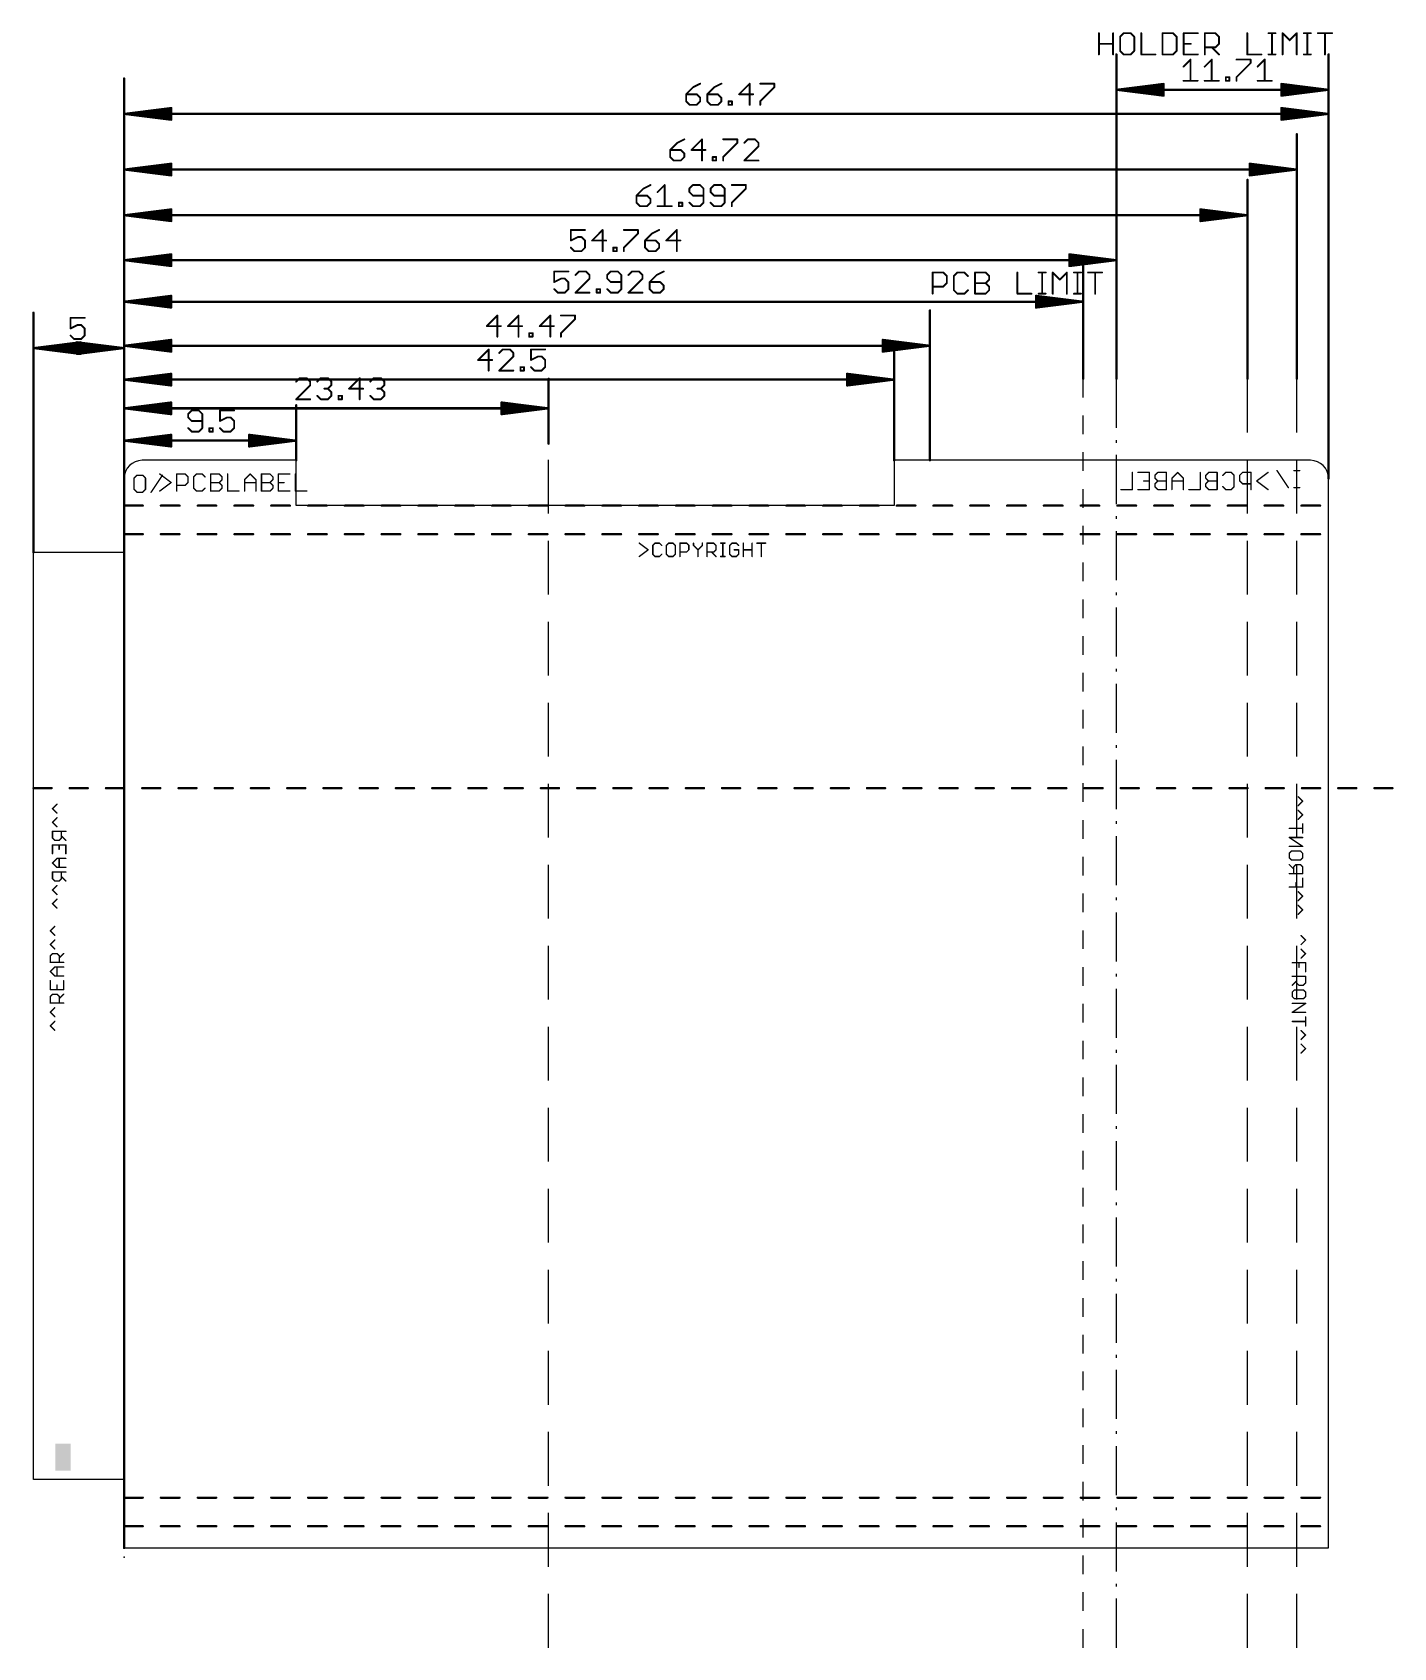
# Model space of a CAD drawing. Extents: x 85.1 to 160.2, y -5 to 84.1.
import ezdxf

# ---------------------------------------------------------------- set-up
doc = ezdxf.new("R2010")
doc.units = 0
for name, color, linetype in [('1', 22, 'CONTINUOUS'), ('20', 7, 'CONTINUOUS'), ('21', 253, 'CONTINUOUS'), ('22', 253, 'CONTINUOUS'), ('23', 7, 'CONTINUOUS'), ('25', 253, 'CONTINUOUS'), ('29', 253, 'CONTINUOUS'), ('31', 253, 'CONTINUOUS'), ('48', 253, 'CONTINUOUS')]:
    doc.layers.add(name, color=color, linetype=linetype)

# ---------------------------------------------------------------- blocks, each defined once
blk = doc.blocks.new('RECT')
blk.add_solid([(-0.5, -0.5), (0.5, -0.5), (-0.5, 0.5), (0.5, 0.5)])

msp = doc.modelspace()

# ---------------------------------------------------------------- linework, layer by layer
at = {"layer": '20'}
for p, q in [((99.67, 60.5), (91.17, 60.5)), ((99.67, 58.017), (99.67, 60.5)), ((155.64, 60.5), (132.67, 60.5)), ((132.67, 60.5), (132.67, 58.017)), ((90.17, 55.425), (90.17, 59.5)), ((156.64, 0.5), (156.64, 59.5)), ((132.67, 58.017), (99.67, 58.017)), ((85.17, 4.275), (85.17, 55.425)), ((85.17, 55.425), (90.17, 55.425)), ((90.17, 4.275), (85.17, 4.275)), ((90.17, 0.5), (90.17, 4.275)), ((90.17, 0.5), (156.64, 0.5))]:
    msp.add_line(p, q, dxfattribs=at)
for centre, start, end in [((91.17, 59.5), 90, 180), ((155.64, 59.5), 0, 90)]:
    msp.add_arc(centre, 1, start, end, dxfattribs=at)
at = {"layer": '21', "const_width": 0.0762}
for points in [[(90.8809, 59.6787), (90.7241, 59.5219)], [(91.1944, 59.6787), (90.8809, 59.6787)], [(91.3512, 59.5219), (91.1944, 59.6787)], [(91.6596, 58.7381), (92.2867, 59.6787)], [(92.1403, 59.7452), (92.7674, 59.2749)], [(93.0759, 58.8046), (93.0759, 59.7452)], [(93.0759, 59.7452), (93.5462, 59.7452)], [(93.5462, 59.7452), (93.7029, 59.5884)], [(94.1682, 59.7452), (94.0114, 59.5884)], [(94.4817, 59.7452), (94.1682, 59.7452)], [(94.6385, 59.5884), (94.4817, 59.7452)], [(94.9469, 58.8046), (94.9469, 59.7452)], [(94.9469, 59.7452), (95.4172, 59.7452)], [(95.4172, 59.7452), (95.574, 59.5884)], [(95.8824, 59.7452), (95.8824, 58.8046)], [(96.8179, 59.4317), (97.1315, 59.7452)], [(97.1315, 59.7452), (97.445, 59.4317)], [(97.7535, 58.8046), (97.7535, 59.7452)], [(97.7535, 59.7452), (98.2238, 59.7452)], [(98.2238, 59.7452), (98.3805, 59.5884)], [(99.3161, 59.7452), (98.689, 59.7452)], [(98.689, 59.7452), (98.689, 58.8046)], [(99.6245, 59.7452), (99.6245, 58.8046)], [(90.7241, 59.5219), (90.7241, 58.8949)], [(90.7241, 58.8949), (90.8809, 58.7381)], [(91.1944, 58.7381), (91.3512, 58.8949)], [(91.3512, 58.8949), (91.3512, 59.5219)], [(92.7674, 59.2749), (92.1403, 58.8046)], [(93.5462, 59.1181), (93.0759, 59.1181)], [(93.7029, 59.2749), (93.5462, 59.1181)], [(93.7029, 59.5884), (93.7029, 59.2749)], [(94.0114, 59.5884), (94.0114, 58.9614)], [(94.0114, 58.9614), (94.1682, 58.8046)], [(94.1682, 58.8046), (94.4817, 58.8046)], [(94.4817, 58.8046), (94.6385, 58.9614)], [(94.9469, 59.2749), (95.4172, 59.2749)], [(95.4172, 58.8046), (94.9469, 58.8046)], [(95.574, 59.4317), (95.4172, 59.2749)], [(95.4172, 59.2749), (95.574, 59.1181)], [(95.574, 58.9614), (95.4172, 58.8046)], [(95.574, 59.5884), (95.574, 59.4317)], [(95.574, 59.1181), (95.574, 58.9614)], [(95.8824, 58.8046), (96.5095, 58.8046)], [(96.8179, 58.8046), (96.8179, 59.4317)], [(96.8179, 59.2749), (97.445, 59.2749)], [(97.445, 59.4317), (97.445, 58.8046)], [(97.7535, 59.2749), (98.2238, 59.2749)], [(98.2238, 58.8046), (97.7535, 58.8046)], [(98.3805, 59.4317), (98.2238, 59.2749)], [(98.2238, 59.2749), (98.3805, 59.1181)], [(98.3805, 58.9614), (98.2238, 58.8046)], [(98.3805, 59.5884), (98.3805, 59.4317)], [(98.3805, 59.1181), (98.3805, 58.9614)], [(98.689, 59.2749), (99.0025, 59.2749)], [(98.689, 58.8046), (99.3161, 58.8046)], [(99.6245, 58.8046), (100.2516, 58.8046)], [(90.8809, 58.7381), (91.1944, 58.7381)], [(86.0987, 34.544), (86.3444, 34.7897)], [(86.3444, 34.2983), (86.0987, 34.544)], [(86.0987, 33.7956), (86.3444, 34.0413)], [(155.1256, 34.2807), (155.3713, 34.0349)], [(155.3713, 34.0349), (155.1256, 33.7892)], [(86.3444, 33.5498), (86.0987, 33.7956)], [(86.0987, 33.17), (86.2215, 33.2929)], [(86.0987, 32.8014), (86.0987, 33.17)], [(86.2215, 33.2929), (86.4673, 33.2929)], [(86.4673, 33.2929), (86.5902, 33.17)], [(86.5902, 33.0472), (86.8359, 33.2929)], [(86.5902, 33.17), (86.5902, 32.8014)], [(155.1256, 33.5322), (155.3713, 33.2865)], [(155.3713, 33.2865), (155.1256, 33.0408)], [(86.8359, 32.8014), (86.0987, 32.8014)], [(86.0987, 32.2988), (86.3444, 32.5445)], [(86.3444, 32.053), (86.0987, 32.2988)], [(86.3444, 32.5445), (86.8359, 32.5445)], [(86.8359, 32.053), (86.3444, 32.053)], [(86.4673, 32.053), (86.4673, 32.5445)], [(154.6341, 32.7838), (155.3713, 32.7838)], [(155.0027, 32.7838), (155.0027, 32.5381)], [(155.3713, 32.7838), (155.3713, 32.2923)], [(86.0987, 31.7961), (86.0987, 31.3046)], [(86.0987, 31.3046), (86.8359, 31.3046)], [(86.4673, 31.3046), (86.4673, 31.5503)], [(86.8359, 31.3046), (86.8359, 31.7961)], [(154.6341, 32.0354), (155.3713, 32.0354)], [(154.8798, 31.7897), (154.6341, 31.5439)], [(154.757, 31.287), (154.6341, 31.1641)], [(154.6341, 31.1641), (154.6341, 30.9184)], [(155.2485, 31.287), (154.757, 31.287)], [(154.8798, 31.6668), (154.8798, 32.0354)], [(155.0027, 31.5439), (154.8798, 31.6668)], [(155.2485, 31.5439), (155.0027, 31.5439)], [(155.3713, 31.6668), (155.2485, 31.5439)], [(155.3713, 31.1641), (155.2485, 31.287)], [(155.3713, 32.0354), (155.3713, 31.6668)], [(155.3713, 30.9184), (155.3713, 31.1641)], [(86.0987, 30.9248), (86.2215, 31.0477)], [(86.0987, 30.5562), (86.0987, 30.9248)], [(86.8359, 30.5562), (86.0987, 30.5562)], [(86.0987, 30.0535), (86.3444, 30.2993)], [(86.2215, 31.0477), (86.4673, 31.0477)], [(86.4673, 31.0477), (86.5902, 30.9248)], [(86.5902, 30.8019), (86.8359, 31.0477)], [(86.5902, 30.9248), (86.5902, 30.5562)], [(154.6341, 30.9184), (154.757, 30.7955)], [(154.6341, 30.5386), (155.3713, 30.5386)], [(155.3713, 30.5386), (154.6341, 30.0471)], [(154.757, 30.7955), (155.2485, 30.7955)], [(155.2485, 30.7955), (155.3713, 30.9184)], [(86.3444, 29.8078), (86.0987, 30.0535)], [(86.0987, 29.3051), (86.3444, 29.5508)], [(154.6341, 30.0471), (155.3713, 30.0471)], [(154.6341, 29.5444), (155.3713, 29.5444)], [(155.3713, 29.7902), (155.3713, 29.2987)], [(86.3444, 29.0594), (86.0987, 29.3051)], [(155.1256, 29.0417), (155.3713, 28.796)], [(155.3713, 28.796), (155.1256, 28.5503)], [(155.1256, 28.2933), (155.3713, 28.0476)], [(155.3713, 28.0476), (155.1256, 27.8018)]]:
    msp.add_lwpolyline(points, dxfattribs=at)
at = {"layer": '21', "const_width": 0.0381}
for points in [[(90.8809, 59.6978, 1), (90.8809, 59.6597)], [(90.8943, 59.6652, 1), (90.8674, 59.6922)], [(91.2079, 59.6922, 1), (91.1809, 59.6652)], [(91.1944, 59.6597, 1), (91.1944, 59.6978)], [(92.1518, 59.7604, 1), (92.1289, 59.73)], [(92.3025, 59.6681, 1), (92.2708, 59.6893)], [(93.0949, 59.7452, 1), (93.0568, 59.7452)], [(93.0759, 59.7643, 1), (93.0759, 59.7262)], [(93.5596, 59.7587, 1), (93.5327, 59.7317)], [(93.5462, 59.7262, 1), (93.5462, 59.7643)], [(94.1682, 59.7643, 1), (94.1682, 59.7262)], [(94.1816, 59.7317, 1), (94.1547, 59.7587)], [(94.4952, 59.7587, 1), (94.4682, 59.7317)], [(94.4817, 59.7262, 1), (94.4817, 59.7643)], [(94.9469, 59.7643, 1), (94.9469, 59.7262)], [(94.966, 59.7452, 1), (94.9279, 59.7452)], [(95.4307, 59.7587, 1), (95.4037, 59.7317)], [(95.4172, 59.7262, 1), (95.4172, 59.7643)], [(95.9015, 59.7452, 1), (95.8634, 59.7452)], [(97.1449, 59.7587, 1), (97.118, 59.7317)], [(97.1449, 59.7317, 1), (97.118, 59.7587)], [(97.7725, 59.7452, 1), (97.7344, 59.7452)], [(97.7535, 59.7643, 1), (97.7535, 59.7262)], [(98.2372, 59.7587, 1), (98.2103, 59.7317)], [(98.2238, 59.7262, 1), (98.2238, 59.7643)], [(98.689, 59.7643, 1), (98.689, 59.7262)], [(98.708, 59.7452, 1), (98.6699, 59.7452)], [(99.3161, 59.7262, 1), (99.3161, 59.7643)], [(99.6436, 59.7452, 1), (99.6055, 59.7452)], [(90.7431, 59.5219, 1), (90.7051, 59.5219)], [(90.7106, 59.5354, 1), (90.7376, 59.5085)], [(90.7376, 58.9083, 1), (90.7106, 58.8814)], [(90.7051, 58.8949, 1), (90.7431, 58.8949)], [(91.3702, 59.5219, 1), (91.3321, 59.5219)], [(91.3321, 58.8949, 1), (91.3702, 58.8949)], [(91.3377, 59.5085, 1), (91.3646, 59.5354)], [(91.3646, 58.8814, 1), (91.3377, 58.9083)], [(92.1289, 58.8198, 1), (92.1518, 58.7894)], [(92.7788, 59.2597, 1), (92.756, 59.2901)], [(92.756, 59.2597, 1), (92.7788, 59.2901)], [(93.0759, 59.1372, 1), (93.0759, 59.0991)], [(93.0568, 58.8046, 1), (93.0949, 58.8046)], [(93.5327, 59.1316, 1), (93.5596, 59.1047)], [(93.5462, 59.0991, 1), (93.5462, 59.1372)], [(93.722, 59.5884, 1), (93.6839, 59.5884)], [(93.6839, 59.2749, 1), (93.722, 59.2749)], [(93.6895, 59.575, 1), (93.7164, 59.6019)], [(93.7164, 59.2614, 1), (93.6895, 59.2884)], [(94.0304, 59.5884, 1), (93.9923, 59.5884)], [(93.9979, 59.6019, 1), (94.0249, 59.575)], [(94.0249, 58.9748, 1), (93.9979, 58.9479)], [(93.9923, 58.9614, 1), (94.0304, 58.9614)], [(94.1682, 58.8237, 1), (94.1682, 58.7856)], [(94.1547, 58.7911, 1), (94.1816, 58.8181)], [(94.4682, 58.8181, 1), (94.4952, 58.7911)], [(94.4817, 58.7856, 1), (94.4817, 58.8237)], [(94.625, 59.575, 1), (94.6519, 59.6019)], [(94.6519, 58.9479, 1), (94.625, 58.9748)], [(94.9469, 59.294, 1), (94.9469, 59.2559)], [(94.9469, 58.8237, 1), (94.9469, 58.7856)], [(94.9279, 58.8046, 1), (94.966, 58.8046)], [(95.4307, 59.2884, 1), (95.4037, 59.2614)], [(95.4037, 59.2884, 1), (95.4307, 59.2614)], [(95.4037, 58.8181, 1), (95.4307, 58.7911)], [(95.4172, 59.2559, 1), (95.4172, 59.294)], [(95.4172, 58.7856, 1), (95.4172, 58.8237)], [(95.593, 59.5884, 1), (95.5549, 59.5884)], [(95.5549, 59.4317, 1), (95.593, 59.4317)], [(95.593, 59.1181, 1), (95.5549, 59.1181)], [(95.5549, 58.9614, 1), (95.593, 58.9614)], [(95.5605, 59.575, 1), (95.5874, 59.6019)], [(95.5874, 59.4182, 1), (95.5605, 59.4451)], [(95.5605, 59.1047, 1), (95.5874, 59.1316)], [(95.5874, 58.9479, 1), (95.5605, 58.9748)], [(95.8824, 58.8237, 1), (95.8824, 58.7856)], [(95.8634, 58.8046, 1), (95.9015, 58.8046)], [(96.5095, 58.7856, 1), (96.5095, 58.8237)], [(96.8179, 59.294, 1), (96.8179, 59.2559)], [(96.837, 59.4317, 1), (96.7989, 59.4317)], [(96.8045, 59.4451, 1), (96.8314, 59.4182)], [(96.7989, 58.8046, 1), (96.837, 58.8046)], [(97.4641, 59.4317, 1), (97.426, 59.4317)], [(97.426, 58.8046, 1), (97.4641, 58.8046)], [(97.4315, 59.4182, 1), (97.4585, 59.4451)], [(97.445, 59.2559, 1), (97.445, 59.294)], [(97.7535, 59.294, 1), (97.7535, 59.2559)], [(97.7535, 58.8237, 1), (97.7535, 58.7856)], [(97.7344, 58.8046, 1), (97.7725, 58.8046)], [(98.2372, 59.2884, 1), (98.2103, 59.2614)], [(98.2103, 59.2884, 1), (98.2372, 59.2614)], [(98.2103, 58.8181, 1), (98.2372, 58.7911)], [(98.2238, 59.2559, 1), (98.2238, 59.294)], [(98.2238, 58.7856, 1), (98.2238, 58.8237)], [(98.3996, 59.5884, 1), (98.3615, 59.5884)], [(98.3615, 59.4317, 1), (98.3996, 59.4317)], [(98.3996, 59.1181, 1), (98.3615, 59.1181)], [(98.3615, 58.9614, 1), (98.3996, 58.9614)], [(98.3671, 59.575, 1), (98.394, 59.6019)], [(98.394, 59.4182, 1), (98.3671, 59.4451)], [(98.3671, 59.1047, 1), (98.394, 59.1316)], [(98.394, 58.9479, 1), (98.3671, 58.9748)], [(98.689, 59.294, 1), (98.689, 59.2559)], [(98.689, 58.8237, 1), (98.689, 58.7856)], [(98.6699, 58.8046, 1), (98.708, 58.8046)], [(99.0025, 59.2559, 1), (99.0025, 59.294)], [(99.3161, 58.7856, 1), (99.3161, 58.8237)], [(99.6245, 58.8237, 1), (99.6245, 58.7856)], [(99.6055, 58.8046, 1), (99.6436, 58.8046)], [(100.2516, 58.7856, 1), (100.2516, 58.8237)], [(90.8809, 58.7572, 1), (90.8809, 58.7191)], [(90.8674, 58.7246, 1), (90.8943, 58.7516)], [(91.1809, 58.7516, 1), (91.2079, 58.7246)], [(91.1944, 58.7191, 1), (91.1944, 58.7572)], [(91.6438, 58.7487, 1), (91.6755, 58.7275)], [(86.3579, 34.7763, 1), (86.3309, 34.8032)], [(86.1121, 34.5575, 1), (86.0852, 34.5305)], [(86.0852, 34.5575, 1), (86.1121, 34.5305)], [(86.3309, 34.2848, 1), (86.3579, 34.3117)], [(86.3579, 34.0279, 1), (86.3309, 34.0548)], [(155.1391, 34.2941, 1), (155.1121, 34.2672)], [(155.3848, 34.0214, 1), (155.3579, 34.0484)], [(155.3579, 34.0214, 1), (155.3848, 34.0484)], [(86.1121, 33.8091, 1), (86.0852, 33.7821)], [(86.0852, 33.8091, 1), (86.1121, 33.7821)], [(86.1177, 33.17, 1), (86.0796, 33.17)], [(86.0852, 33.1835, 1), (86.1121, 33.1566)], [(86.2215, 33.312, 1), (86.2215, 33.2739)], [(86.235, 33.2794, 1), (86.2081, 33.3064)], [(86.3309, 33.5364, 1), (86.3579, 33.5633)], [(86.4808, 33.3064, 1), (86.4538, 33.2794)], [(86.4673, 33.2739, 1), (86.4673, 33.312)], [(86.6092, 33.17, 1), (86.5711, 33.17)], [(86.5767, 33.0606, 1), (86.6036, 33.0337)], [(86.5767, 33.1566, 1), (86.6036, 33.1835)], [(86.8494, 33.2794, 1), (86.8224, 33.3064)], [(155.1121, 33.8026, 1), (155.1391, 33.7757)], [(155.1391, 33.5457, 1), (155.1121, 33.5188)], [(155.1121, 33.0542, 1), (155.1391, 33.0273)], [(155.3848, 33.273, 1), (155.3579, 33.3)], [(155.3579, 33.273, 1), (155.3848, 33.3)], [(86.0987, 32.8205, 1), (86.0987, 32.7824)], [(86.0796, 32.8014, 1), (86.1177, 32.8014)], [(86.1121, 32.3122, 1), (86.0852, 32.2853)], [(86.0852, 32.3122, 1), (86.1121, 32.2853)], [(86.3444, 32.5635, 1), (86.3444, 32.5254)], [(86.3444, 32.0721, 1), (86.3444, 32.034)], [(86.3579, 32.531, 1), (86.3309, 32.558)], [(86.3309, 32.0395, 1), (86.3579, 32.0665)], [(86.4863, 32.5445, 1), (86.4482, 32.5445)], [(86.5711, 32.8014, 1), (86.6092, 32.8014)], [(86.8359, 32.7824, 1), (86.8359, 32.8205)], [(86.8359, 32.5254, 1), (86.8359, 32.5635)], [(86.8359, 32.034, 1), (86.8359, 32.0721)], [(154.6341, 32.8029, 1), (154.6341, 32.7648)], [(155.0218, 32.7838, 1), (154.9837, 32.7838)], [(154.9837, 32.5381, 1), (155.0218, 32.5381)], [(155.3904, 32.7838, 1), (155.3523, 32.7838)], [(155.3523, 32.2923, 1), (155.3904, 32.2923)], [(155.3713, 32.7648, 1), (155.3713, 32.8029)], [(86.1177, 31.7961, 1), (86.0796, 31.7961)], [(86.0987, 31.3236, 1), (86.0987, 31.2855)], [(86.0796, 31.3046, 1), (86.1177, 31.3046)], [(86.4482, 32.053, 1), (86.4863, 32.053)], [(86.4863, 31.5503, 1), (86.4482, 31.5503)], [(86.4482, 31.3046, 1), (86.4863, 31.3046)], [(86.855, 31.7961, 1), (86.8169, 31.7961)], [(86.8169, 31.3046, 1), (86.855, 31.3046)], [(86.8359, 31.2855, 1), (86.8359, 31.3236)], [(154.6341, 32.0545, 1), (154.6341, 32.0164)], [(154.6206, 31.5574, 1), (154.6476, 31.5304)], [(154.6206, 31.1776, 1), (154.6476, 31.1506)], [(154.6532, 31.1641, 1), (154.6151, 31.1641)], [(154.757, 31.306, 1), (154.757, 31.2679)], [(154.7704, 31.2735, 1), (154.7435, 31.3005)], [(154.8933, 31.6803, 1), (154.8664, 31.6533)], [(154.8989, 32.0354, 1), (154.8608, 32.0354)], [(154.8608, 31.6668, 1), (154.8989, 31.6668)], [(154.8933, 31.7762, 1), (154.8664, 31.8031)], [(155.0027, 31.563, 1), (155.0027, 31.5249)], [(154.9892, 31.5304, 1), (155.0162, 31.5574)], [(155.235, 31.5574, 1), (155.2619, 31.5304)], [(155.2619, 31.3005, 1), (155.235, 31.2735)], [(155.2485, 31.5249, 1), (155.2485, 31.563)], [(155.2485, 31.2679, 1), (155.2485, 31.306)], [(155.3904, 32.0354, 1), (155.3523, 32.0354)], [(155.3523, 31.6668, 1), (155.3904, 31.6668)], [(155.3904, 31.1641, 1), (155.3523, 31.1641)], [(155.3848, 31.6533, 1), (155.3579, 31.6803)], [(155.3579, 31.1506, 1), (155.3848, 31.1776)], [(155.3713, 32.0164, 1), (155.3713, 32.0545)], [(86.0852, 30.9383, 1), (86.1121, 30.9113)], [(86.1177, 30.9248, 1), (86.0796, 30.9248)], [(86.0987, 30.5752, 1), (86.0987, 30.5371)], [(86.0796, 30.5562, 1), (86.1177, 30.5562)], [(86.2215, 31.0667, 1), (86.2215, 31.0286)], [(86.235, 31.0342, 1), (86.2081, 31.0611)], [(86.3579, 30.2858, 1), (86.3309, 30.3127)], [(86.4808, 31.0611, 1), (86.4538, 31.0342)], [(86.4673, 31.0286, 1), (86.4673, 31.0667)], [(86.6092, 30.9248, 1), (86.5711, 30.9248)], [(86.5767, 30.8154, 1), (86.6036, 30.7885)], [(86.5711, 30.5562, 1), (86.6092, 30.5562)], [(86.5767, 30.9113, 1), (86.6036, 30.9383)], [(86.8494, 31.0342, 1), (86.8224, 31.0611)], [(86.8359, 30.5371, 1), (86.8359, 30.5752)], [(154.6476, 30.9318, 1), (154.6206, 30.9049)], [(154.6341, 30.5576, 1), (154.6341, 30.5195)], [(154.6151, 30.9184, 1), (154.6532, 30.9184)], [(154.757, 30.8146, 1), (154.757, 30.7765)], [(154.7435, 30.782, 1), (154.7704, 30.809)], [(155.235, 30.809, 1), (155.2619, 30.782)], [(155.2485, 30.7765, 1), (155.2485, 30.8146)], [(155.3523, 30.9184, 1), (155.3904, 30.9184)], [(155.3848, 30.9049, 1), (155.3579, 30.9318)], [(155.3819, 30.5227, 1), (155.3608, 30.5544)], [(155.3713, 30.5195, 1), (155.3713, 30.5576)], [(86.1121, 30.067, 1), (86.0852, 30.04)], [(86.0852, 30.067, 1), (86.1121, 30.04)], [(86.3309, 29.7943, 1), (86.3579, 29.8212)], [(86.3579, 29.5374, 1), (86.3309, 29.5643)], [(154.6341, 30.0661, 1), (154.6341, 30.028)], [(154.6235, 30.0629, 1), (154.6447, 30.0312)], [(154.6341, 29.5635, 1), (154.6341, 29.5254)], [(155.3904, 29.7902, 1), (155.3523, 29.7902)], [(155.3713, 30.028, 1), (155.3713, 30.0661)], [(155.3713, 29.5254, 1), (155.3713, 29.5635)], [(86.1121, 29.3186, 1), (86.0852, 29.2916)], [(86.0852, 29.3186, 1), (86.1121, 29.2916)], [(86.3309, 29.0459, 1), (86.3579, 29.0728)], [(155.1391, 29.0552, 1), (155.1121, 29.0283)], [(155.1121, 28.5637, 1), (155.1391, 28.5368)], [(155.3523, 29.2987, 1), (155.3904, 29.2987)], [(155.3848, 28.7825, 1), (155.3579, 28.8095)], [(155.3579, 28.7825, 1), (155.3848, 28.8095)], [(155.1391, 28.3068, 1), (155.1121, 28.2799)], [(155.1121, 27.8153, 1), (155.1391, 27.7884)], [(155.3848, 28.0341, 1), (155.3579, 28.0611)], [(155.3579, 28.0341, 1), (155.3848, 28.0611)]]:
    msp.add_lwpolyline(points, format="xyb", dxfattribs=at)
at = {"layer": '22', "const_width": 0.0762}
for points in [[(145.813, 59.8297), (145.813, 58.8891)], [(146.1215, 59.8297), (146.7485, 59.8297)], [(146.7485, 59.8297), (146.7485, 58.8891)], [(147.2137, 59.8297), (147.057, 59.6729)], [(147.057, 59.6729), (147.057, 59.5162)], [(147.684, 59.8297), (147.2137, 59.8297)], [(147.684, 58.8891), (147.684, 59.8297)], [(148.306, 59.8297), (147.9925, 59.5162)], [(148.6196, 59.5162), (148.306, 59.8297)], [(149.5551, 59.8297), (149.5551, 58.8891)], [(150.0203, 59.8297), (149.8635, 59.6729)], [(149.8635, 59.6729), (149.8635, 59.5162)], [(150.4906, 59.8297), (150.0203, 59.8297)], [(150.4906, 58.8891), (150.4906, 59.8297)], [(150.799, 59.6729), (150.9558, 59.8297)], [(150.9558, 59.8297), (151.2693, 59.8297)], [(151.2693, 59.8297), (151.4261, 59.6729)], [(151.4261, 59.6729), (151.4261, 59.0459)], [(151.8913, 59.8297), (151.7346, 59.6729)], [(151.7346, 59.6729), (151.7346, 59.3594)], [(152.3616, 59.8297), (151.8913, 59.8297)], [(152.3616, 58.8891), (152.3616, 59.8297)], [(153.2972, 59.8297), (152.6701, 59.3594)], [(154.4182, 58.9961), (153.7912, 59.9367)], [(155.0419, 59.9367), (154.7284, 59.9367)], [(154.8851, 58.9961), (154.8851, 59.9367)], [(145.813, 58.8891), (145.1859, 58.8891)], [(146.7485, 58.8891), (146.1215, 58.8891)], [(146.7485, 59.3594), (146.435, 59.3594)], [(147.057, 59.5162), (147.2137, 59.3594)], [(147.2137, 59.3594), (147.057, 59.2026)], [(147.057, 59.2026), (147.057, 59.0459)], [(147.057, 59.0459), (147.2137, 58.8891)], [(147.684, 59.3594), (147.2137, 59.3594)], [(147.2137, 58.8891), (147.684, 58.8891)], [(147.9925, 59.5162), (147.9925, 58.8891)], [(148.6196, 59.3594), (147.9925, 59.3594)], [(148.6196, 58.8891), (148.6196, 59.5162)], [(149.5551, 58.8891), (148.928, 58.8891)], [(149.8635, 59.5162), (150.0203, 59.3594)], [(150.0203, 59.3594), (149.8635, 59.2026)], [(149.8635, 59.2026), (149.8635, 59.0459)], [(149.8635, 59.0459), (150.0203, 58.8891)], [(150.4906, 59.3594), (150.0203, 59.3594)], [(150.0203, 58.8891), (150.4906, 58.8891)], [(150.9558, 58.8891), (150.799, 59.0459)], [(151.2693, 58.8891), (150.9558, 58.8891)], [(151.4261, 59.0459), (151.2693, 58.8891)], [(151.7346, 59.3594), (151.8913, 59.2026)], [(151.8913, 59.2026), (152.3616, 59.2026)], [(152.6701, 59.3594), (153.2972, 58.8891)], [(155.0419, 58.9961), (154.7284, 58.9961)], [(155.2093, 41.6924), (154.9636, 41.9382)], [(86.4644, 41.5307), (86.2187, 41.2849)], [(86.2187, 41.2849), (86.4644, 41.0392)], [(154.9636, 41.4467), (155.2093, 41.6924)], [(155.2093, 40.944), (154.9636, 41.1897)], [(86.4644, 40.7822), (86.2187, 40.5365)], [(86.2187, 40.5365), (86.4644, 40.2908)], [(154.4721, 40.1956), (155.2093, 40.1956)], [(154.9636, 40.6983), (155.2093, 40.944)], [(155.2093, 39.9498), (155.2093, 40.4413)], [(86.9559, 40.0338), (86.2187, 40.0338)], [(86.2187, 40.0338), (86.2187, 39.6652)], [(86.2187, 39.6652), (86.3415, 39.5423)], [(86.2187, 38.7939), (86.2187, 39.2854)], [(86.2187, 39.2854), (86.9559, 39.2854)], [(86.3415, 39.5423), (86.5873, 39.5423)], [(86.5873, 39.5423), (86.7102, 39.6652)], [(86.5873, 39.2854), (86.5873, 39.0397)], [(86.7102, 39.6652), (86.7102, 40.0338)], [(86.7102, 39.7881), (86.9559, 39.5423)], [(86.9559, 39.2854), (86.9559, 38.7939)], [(155.2093, 39.2014), (154.4721, 39.6929)], [(154.4721, 39.6929), (155.2093, 39.6929)], [(154.4721, 39.2014), (155.2093, 39.2014)], [(86.4644, 38.537), (86.2187, 38.2912)], [(86.2187, 38.2912), (86.4644, 38.0455)], [(86.9559, 38.537), (86.4644, 38.537)], [(86.5873, 38.537), (86.5873, 38.0455)], [(154.4721, 38.8216), (154.595, 38.9445)], [(154.4721, 38.5759), (154.4721, 38.8216)], [(154.595, 38.453), (154.4721, 38.5759)], [(154.595, 38.9445), (155.0865, 38.9445)], [(155.0865, 38.453), (154.595, 38.453)], [(155.0865, 38.9445), (155.2093, 38.8216)], [(155.2093, 38.5759), (155.0865, 38.453)], [(155.2093, 38.8216), (155.2093, 38.5759)], [(86.9559, 37.7886), (86.2187, 37.7886)], [(86.2187, 37.7886), (86.2187, 37.42)], [(86.2187, 37.42), (86.3415, 37.2971)], [(86.4644, 38.0455), (86.9559, 38.0455)], [(86.5873, 37.2971), (86.7102, 37.42)], [(86.7102, 37.42), (86.7102, 37.7886)], [(86.7102, 37.5428), (86.9559, 37.2971)], [(154.7178, 37.9503), (154.4721, 38.1961)], [(154.4721, 37.7046), (155.2093, 37.7046)], [(154.8407, 38.1961), (154.7178, 38.0732)], [(154.7178, 38.0732), (154.7178, 37.7046)], [(155.0865, 38.1961), (154.8407, 38.1961)], [(155.2093, 38.0732), (155.0865, 38.1961)], [(155.2093, 37.7046), (155.2093, 38.0732)], [(155.2093, 36.9562), (155.2093, 37.4477)], [(86.4644, 37.0402), (86.2187, 36.7944)], [(86.2187, 36.7944), (86.4644, 36.5487)], [(86.3415, 37.2971), (86.5873, 37.2971)], [(154.4721, 36.9562), (155.2093, 36.9562)], [(154.8407, 36.9562), (154.8407, 37.2019)], [(155.2093, 36.4535), (154.9636, 36.6992)], [(86.4644, 36.2917), (86.2187, 36.046)], [(86.2187, 36.046), (86.4644, 35.8003)], [(154.9636, 36.2078), (155.2093, 36.4535)], [(155.2093, 35.7051), (154.9636, 35.9508)], [(154.9636, 35.4594), (155.2093, 35.7051)]]:
    msp.add_lwpolyline(points, dxfattribs=at)
at = {"layer": '22', "const_width": 0.0381}
for points in [[(145.8321, 59.8297, 1), (145.794, 59.8297)], [(146.1215, 59.8488, 1), (146.1215, 59.8107)], [(146.7676, 59.8297, 1), (146.7295, 59.8297)], [(146.7485, 59.8107, 1), (146.7485, 59.8488)], [(147.076, 59.6729, 1), (147.0379, 59.6729)], [(147.0435, 59.6864, 1), (147.0704, 59.6595)], [(147.2137, 59.8488, 1), (147.2137, 59.8107)], [(147.2272, 59.8162, 1), (147.2003, 59.8432)], [(147.7031, 59.8297, 1), (147.665, 59.8297)], [(147.684, 59.8107, 1), (147.684, 59.8488)], [(148.3195, 59.8432, 1), (148.2926, 59.8162)], [(148.3195, 59.8162, 1), (148.2926, 59.8432)], [(149.5741, 59.8297, 1), (149.536, 59.8297)], [(149.8826, 59.6729, 1), (149.8445, 59.6729)], [(149.8501, 59.6864, 1), (149.877, 59.6595)], [(150.0203, 59.8488, 1), (150.0203, 59.8107)], [(150.0338, 59.8162, 1), (150.0068, 59.8432)], [(150.5096, 59.8297, 1), (150.4715, 59.8297)], [(150.4906, 59.8107, 1), (150.4906, 59.8488)], [(150.7856, 59.6864, 1), (150.8125, 59.6595)], [(150.9558, 59.8488, 1), (150.9558, 59.8107)], [(150.9693, 59.8162, 1), (150.9423, 59.8432)], [(151.2828, 59.8432, 1), (151.2559, 59.8162)], [(151.2693, 59.8107, 1), (151.2693, 59.8488)], [(151.4452, 59.6729, 1), (151.4071, 59.6729)], [(151.4126, 59.6595, 1), (151.4396, 59.6864)], [(151.7536, 59.6729, 1), (151.7155, 59.6729)], [(151.7211, 59.6864, 1), (151.748, 59.6595)], [(151.8913, 59.8488, 1), (151.8913, 59.8107)], [(151.9048, 59.8162, 1), (151.8779, 59.8432)], [(152.3807, 59.8297, 1), (152.3426, 59.8297)], [(152.3616, 59.8107, 1), (152.3616, 59.8488)], [(153.3086, 59.8145, 1), (153.2857, 59.8449)], [(153.807, 59.9473, 1), (153.7753, 59.9261)], [(154.7284, 59.9558, 1), (154.7284, 59.9177)], [(154.9042, 59.9367, 1), (154.8661, 59.9367)], [(155.0419, 59.9177, 1), (155.0419, 59.9558)], [(145.1859, 58.9082, 1), (145.1859, 58.8701)], [(145.794, 58.8891, 1), (145.8321, 58.8891)], [(145.813, 58.8701, 1), (145.813, 58.9082)], [(146.1215, 58.9082, 1), (146.1215, 58.8701)], [(146.435, 59.3785, 1), (146.435, 59.3404)], [(146.7295, 58.8891, 1), (146.7676, 58.8891)], [(146.7485, 59.3404, 1), (146.7485, 59.3785)], [(146.7485, 58.8701, 1), (146.7485, 58.9082)], [(147.0704, 59.5296, 1), (147.0435, 59.5027)], [(147.0379, 59.5162, 1), (147.076, 59.5162)], [(147.076, 59.2026, 1), (147.0379, 59.2026)], [(147.0435, 59.2161, 1), (147.0704, 59.1892)], [(147.0704, 59.0593, 1), (147.0435, 59.0324)], [(147.0379, 59.0459, 1), (147.076, 59.0459)], [(147.2137, 59.3785, 1), (147.2137, 59.3404)], [(147.2137, 58.9082, 1), (147.2137, 58.8701)], [(147.2272, 59.3459, 1), (147.2003, 59.3729)], [(147.2003, 59.3459, 1), (147.2272, 59.3729)], [(147.2003, 58.8756, 1), (147.2272, 58.9026)], [(147.665, 58.8891, 1), (147.7031, 58.8891)], [(147.684, 59.3404, 1), (147.684, 59.3785)], [(147.684, 58.8701, 1), (147.684, 58.9082)], [(148.0115, 59.5162, 1), (147.9734, 59.5162)], [(147.979, 59.5296, 1), (148.006, 59.5027)], [(147.9925, 59.3785, 1), (147.9925, 59.3404)], [(147.9734, 58.8891, 1), (148.0115, 58.8891)], [(148.6386, 59.5162, 1), (148.6005, 59.5162)], [(148.6005, 58.8891, 1), (148.6386, 58.8891)], [(148.6061, 59.5027, 1), (148.633, 59.5296)], [(148.6196, 59.3404, 1), (148.6196, 59.3785)], [(148.928, 58.9082, 1), (148.928, 58.8701)], [(149.536, 58.8891, 1), (149.5741, 58.8891)], [(149.5551, 58.8701, 1), (149.5551, 58.9082)], [(149.877, 59.5296, 1), (149.8501, 59.5027)], [(149.8445, 59.5162, 1), (149.8826, 59.5162)], [(149.8826, 59.2026, 1), (149.8445, 59.2026)], [(149.8501, 59.2161, 1), (149.877, 59.1892)], [(149.877, 59.0593, 1), (149.8501, 59.0324)], [(149.8445, 59.0459, 1), (149.8826, 59.0459)], [(150.0203, 59.3785, 1), (150.0203, 59.3404)], [(150.0203, 58.9082, 1), (150.0203, 58.8701)], [(150.0338, 59.3459, 1), (150.0068, 59.3729)], [(150.0068, 59.3459, 1), (150.0338, 59.3729)], [(150.0068, 58.8756, 1), (150.0338, 58.9026)], [(150.4715, 58.8891, 1), (150.5096, 58.8891)], [(150.4906, 59.3404, 1), (150.4906, 59.3785)], [(150.4906, 58.8701, 1), (150.4906, 58.9082)], [(150.8125, 59.0593, 1), (150.7856, 59.0324)], [(150.9558, 58.9082, 1), (150.9558, 58.8701)], [(150.9423, 58.8756, 1), (150.9693, 58.9026)], [(151.2559, 58.9026, 1), (151.2828, 58.8756)], [(151.2693, 58.8701, 1), (151.2693, 58.9082)], [(151.4071, 59.0459, 1), (151.4452, 59.0459)], [(151.4396, 59.0324, 1), (151.4126, 59.0593)], [(151.748, 59.3729, 1), (151.7211, 59.3459)], [(151.7155, 59.3594, 1), (151.7536, 59.3594)], [(151.8913, 59.2217, 1), (151.8913, 59.1836)], [(151.8779, 59.1892, 1), (151.9048, 59.2161)], [(152.3426, 58.8891, 1), (152.3807, 58.8891)], [(152.3616, 59.1836, 1), (152.3616, 59.2217)], [(152.6815, 59.3746, 1), (152.6587, 59.3442)], [(152.6587, 59.3746, 1), (152.6815, 59.3442)], [(153.2857, 58.8739, 1), (153.3086, 58.9043)], [(154.4024, 58.9855, 1), (154.4341, 59.0067)], [(154.7284, 59.0152, 1), (154.7284, 58.9771)], [(154.8661, 58.9961, 1), (154.9042, 58.9961)], [(155.0419, 58.9771, 1), (155.0419, 59.0152)], [(154.9771, 41.9516, 1), (154.9501, 41.9247)], [(86.2321, 41.2984, 1), (86.2052, 41.2714)], [(86.2052, 41.2984, 1), (86.2321, 41.2714)], [(86.4779, 41.5172, 1), (86.4509, 41.5441)], [(86.4509, 41.0257, 1), (86.4779, 41.0526)], [(154.9501, 41.4601, 1), (154.9771, 41.4332)], [(154.9771, 41.2032, 1), (154.9501, 41.1763)], [(155.2228, 41.6789, 1), (155.1959, 41.7059)], [(155.1959, 41.6789, 1), (155.2228, 41.7059)], [(86.2321, 40.55, 1), (86.2052, 40.523)], [(86.2052, 40.55, 1), (86.2321, 40.523)], [(86.4779, 40.7688, 1), (86.4509, 40.7957)], [(86.4509, 40.2773, 1), (86.4779, 40.3042)], [(154.4721, 40.2146, 1), (154.4721, 40.1765)], [(154.9501, 40.7117, 1), (154.9771, 40.6848)], [(155.2284, 40.4413, 1), (155.1903, 40.4413)], [(155.2228, 40.9305, 1), (155.1959, 40.9575)], [(155.1959, 40.9305, 1), (155.2228, 40.9575)], [(155.2093, 40.1765, 1), (155.2093, 40.2146)], [(86.2321, 39.6787, 1), (86.2052, 39.6517)], [(86.2187, 40.0529, 1), (86.2187, 40.0148)], [(86.2377, 40.0338, 1), (86.1996, 40.0338)], [(86.1996, 39.6652, 1), (86.2377, 39.6652)], [(86.2377, 39.2854, 1), (86.1996, 39.2854)], [(86.2187, 39.3045, 1), (86.2187, 39.2664)], [(86.3415, 39.5614, 1), (86.3415, 39.5233)], [(86.3281, 39.5289, 1), (86.355, 39.5558)], [(86.5738, 39.5558, 1), (86.6008, 39.5289)], [(86.6063, 39.2854, 1), (86.5682, 39.2854)], [(86.5873, 39.5233, 1), (86.5873, 39.5614)], [(86.7292, 40.0338, 1), (86.6911, 40.0338)], [(86.7236, 39.8015, 1), (86.6967, 39.7746)], [(86.6911, 39.6652, 1), (86.7292, 39.6652)], [(86.7236, 39.6517, 1), (86.6967, 39.6787)], [(86.9749, 39.2854, 1), (86.9369, 39.2854)], [(86.9424, 39.5289, 1), (86.9694, 39.5558)], [(86.9559, 40.0148, 1), (86.9559, 40.0529)], [(86.9559, 39.2664, 1), (86.9559, 39.3045)], [(154.4827, 39.7088, 1), (154.4615, 39.6771)], [(154.4721, 39.712, 1), (154.4721, 39.6739)], [(154.4721, 39.2205, 1), (154.4721, 39.1824)], [(155.1903, 39.9498, 1), (155.2284, 39.9498)], [(155.1988, 39.1856, 1), (155.2199, 39.2173)], [(155.2093, 39.6739, 1), (155.2093, 39.712)], [(155.2093, 39.1824, 1), (155.2093, 39.2205)], [(86.1996, 38.7939, 1), (86.2377, 38.7939)], [(86.2321, 38.3047, 1), (86.2052, 38.2778)], [(86.2052, 38.3047, 1), (86.2321, 38.2778)], [(86.4644, 38.556, 1), (86.4644, 38.5179)], [(86.4779, 38.5235, 1), (86.4509, 38.5505)], [(86.5682, 39.0397, 1), (86.6063, 39.0397)], [(86.6063, 38.537, 1), (86.5682, 38.537)], [(86.9369, 38.7939, 1), (86.9749, 38.7939)], [(86.9559, 38.5179, 1), (86.9559, 38.556)], [(154.4586, 38.8351, 1), (154.4856, 38.8082)], [(154.4856, 38.5894, 1), (154.4586, 38.5624)], [(154.4912, 38.8216, 1), (154.4531, 38.8216)], [(154.4531, 38.5759, 1), (154.4912, 38.5759)], [(154.595, 38.9635, 1), (154.595, 38.9254)], [(154.595, 38.4721, 1), (154.595, 38.434)], [(154.6084, 38.931, 1), (154.5815, 38.958)], [(154.5815, 38.4395, 1), (154.6084, 38.4665)], [(155.0999, 38.958, 1), (155.073, 38.931)], [(155.073, 38.4665, 1), (155.0999, 38.4395)], [(155.0865, 38.9254, 1), (155.0865, 38.9635)], [(155.0865, 38.434, 1), (155.0865, 38.4721)], [(155.2284, 38.8216, 1), (155.1903, 38.8216)], [(155.1903, 38.5759, 1), (155.2284, 38.5759)], [(155.1959, 38.8082, 1), (155.2228, 38.8351)], [(155.2228, 38.5624, 1), (155.1959, 38.5894)], [(86.2187, 37.8076, 1), (86.2187, 37.7695)], [(86.2377, 37.7886, 1), (86.1996, 37.7886)], [(86.2321, 37.4334, 1), (86.2052, 37.4065)], [(86.1996, 37.42, 1), (86.2377, 37.42)], [(86.4644, 38.0646, 1), (86.4644, 38.0265)], [(86.4509, 38.032, 1), (86.4779, 38.059)], [(86.5682, 38.0455, 1), (86.6063, 38.0455)], [(86.7292, 37.7886, 1), (86.6911, 37.7886)], [(86.7236, 37.5563, 1), (86.6967, 37.5294)], [(86.6911, 37.42, 1), (86.7292, 37.42)], [(86.7236, 37.4065, 1), (86.6967, 37.4334)], [(86.9559, 38.0265, 1), (86.9559, 38.0646)], [(86.9559, 37.7695, 1), (86.9559, 37.8076)], [(154.4856, 38.2096, 1), (154.4586, 38.1826)], [(154.4721, 37.7236, 1), (154.4721, 37.6855)], [(154.7044, 38.0867, 1), (154.7313, 38.0597)], [(154.7369, 38.0732, 1), (154.6988, 38.0732)], [(154.6988, 37.7046, 1), (154.7369, 37.7046)], [(154.7044, 37.9369, 1), (154.7313, 37.9638)], [(154.8407, 38.2151, 1), (154.8407, 38.177)], [(154.8542, 38.1826, 1), (154.8272, 38.2096)], [(155.0999, 38.2096, 1), (155.073, 38.1826)], [(155.0865, 38.177, 1), (155.0865, 38.2151)], [(155.2284, 38.0732, 1), (155.1903, 38.0732)], [(155.1903, 37.7046, 1), (155.2284, 37.7046)], [(155.2284, 37.4477, 1), (155.1903, 37.4477)], [(155.1959, 38.0597, 1), (155.2228, 38.0867)], [(155.2093, 37.6855, 1), (155.2093, 37.7236)], [(86.2321, 36.8079, 1), (86.2052, 36.7809)], [(86.2052, 36.8079, 1), (86.2321, 36.7809)], [(86.3415, 37.3161, 1), (86.3415, 37.278)], [(86.3281, 37.2836, 1), (86.355, 37.3106)], [(86.4779, 37.0267, 1), (86.4509, 37.0536)], [(86.4509, 36.5352, 1), (86.4779, 36.5621)], [(86.5738, 37.3106, 1), (86.6008, 37.2836)], [(86.5873, 37.278, 1), (86.5873, 37.3161)], [(86.9424, 37.2836, 1), (86.9694, 37.3106)], [(154.4721, 36.9752, 1), (154.4721, 36.9371)], [(154.8598, 37.2019, 1), (154.8217, 37.2019)], [(154.8217, 36.9562, 1), (154.8598, 36.9562)], [(154.9771, 36.7127, 1), (154.9501, 36.6858)], [(155.1903, 36.9562, 1), (155.2284, 36.9562)], [(155.2093, 36.9371, 1), (155.2093, 36.9752)], [(86.2321, 36.0595, 1), (86.2052, 36.0325)], [(86.2052, 36.0595, 1), (86.2321, 36.0325)], [(86.4779, 36.2783, 1), (86.4509, 36.3052)], [(86.4509, 35.7868, 1), (86.4779, 35.8137)], [(154.9501, 36.2212, 1), (154.9771, 36.1943)], [(154.9771, 35.9643, 1), (154.9501, 35.9374)], [(155.2228, 36.44, 1), (155.1959, 36.467)], [(155.1959, 36.44, 1), (155.2228, 36.467)], [(155.2228, 35.6916, 1), (155.1959, 35.7186)], [(155.1959, 35.6916, 1), (155.2228, 35.7186)], [(154.9501, 35.4728, 1), (154.9771, 35.4459)]]:
    msp.add_lwpolyline(points, format="xyb", dxfattribs=at)
at = {"layer": '23'}
msp.add_point((90.17, 0), dxfattribs=at)
at = {"layer": '25', "const_width": 0.0381}
for points in [[(118.6108, 55.9466, 1), (118.5879, 55.9161)], [(119.1023, 55.5475, 1), (119.0794, 55.578)], [(119.0794, 55.5475, 1), (119.1023, 55.578)], [(119.3668, 55.8085, 1), (119.3287, 55.8085)], [(119.3343, 55.8219, 1), (119.3612, 55.795)], [(119.3612, 55.3304, 1), (119.3343, 55.3035)], [(119.3287, 55.317, 1), (119.3668, 55.317)], [(119.4706, 55.9504, 1), (119.4706, 55.9123)], [(119.4841, 55.9179, 1), (119.4572, 55.9448)], [(119.7298, 55.9448, 1), (119.7029, 55.9179)], [(119.7164, 55.9123, 1), (119.7164, 55.9504)], [(119.8258, 55.795, 1), (119.8527, 55.8219)], [(119.8527, 55.3035, 1), (119.8258, 55.3304)], [(120.1152, 55.8085, 1), (120.0771, 55.8085)], [(120.0827, 55.8219, 1), (120.1097, 55.795)], [(120.1097, 55.3304, 1), (120.0827, 55.3035)], [(120.0771, 55.317, 1), (120.1152, 55.317)], [(120.2191, 55.9504, 1), (120.2191, 55.9123)], [(120.2325, 55.9179, 1), (120.2056, 55.9448)], [(120.4783, 55.9448, 1), (120.4513, 55.9179)], [(120.4648, 55.9123, 1), (120.4648, 55.9504)], [(120.6067, 55.8085, 1), (120.5686, 55.8085)], [(120.5686, 55.317, 1), (120.6067, 55.317)], [(120.5742, 55.795, 1), (120.6011, 55.8219)], [(120.6011, 55.3035, 1), (120.5742, 55.3304)], [(120.8446, 55.9504, 1), (120.8446, 55.9123)], [(120.8636, 55.9313, 1), (120.8255, 55.9313)], [(120.8446, 55.4589, 1), (120.8446, 55.4208)], [(121.2267, 55.9448, 1), (121.1997, 55.9179)], [(121.1997, 55.4533, 1), (121.2267, 55.4264)], [(121.2132, 55.9123, 1), (121.2132, 55.9504)], [(121.2132, 55.4208, 1), (121.2132, 55.4589)], [(121.3551, 55.8085, 1), (121.317, 55.8085)], [(121.317, 55.5627, 1), (121.3551, 55.5627)], [(121.3226, 55.795, 1), (121.3496, 55.8219)], [(121.3496, 55.5492, 1), (121.3226, 55.5762)], [(121.6065, 55.8219, 1), (121.5795, 55.795)], [(121.6121, 55.9313, 1), (121.574, 55.9313)], [(121.574, 55.8085, 1), (121.6121, 55.8085)], [(121.8253, 55.5762, 1), (121.8522, 55.5492)], [(121.8578, 55.5627, 1), (121.8197, 55.5627)], [(121.8253, 55.5492, 1), (121.8522, 55.5762)], [(122.1035, 55.9313, 1), (122.0654, 55.9313)], [(122.0654, 55.8085, 1), (122.1035, 55.8085)], [(122.098, 55.795, 1), (122.071, 55.8219)], [(122.3414, 55.9504, 1), (122.3414, 55.9123)], [(122.3414, 55.4589, 1), (122.3414, 55.4208)], [(122.3605, 55.9313, 1), (122.3224, 55.9313)], [(122.6006, 55.4533, 1), (122.5737, 55.4264)], [(122.7235, 55.9448, 1), (122.6966, 55.9179)], [(122.6966, 55.4533, 1), (122.7235, 55.4264)], [(122.71, 55.9123, 1), (122.71, 55.9504)], [(122.71, 55.4208, 1), (122.71, 55.4589)], [(122.852, 55.8085, 1), (122.8139, 55.8085)], [(122.8139, 55.5627, 1), (122.852, 55.5627)], [(122.8194, 55.795, 1), (122.8464, 55.8219)], [(122.8464, 55.5492, 1), (122.8194, 55.5762)], [(123.0898, 55.9504, 1), (123.0898, 55.9123)], [(123.2318, 55.9313, 1), (123.1937, 55.9313)], [(123.3356, 55.9123, 1), (123.3356, 55.9504)], [(123.6078, 55.8085, 1), (123.5697, 55.8085)], [(123.5753, 55.8219, 1), (123.6023, 55.795)], [(123.6023, 55.3304, 1), (123.5753, 55.3035)], [(123.5697, 55.317, 1), (123.6078, 55.317)], [(123.7117, 55.9504, 1), (123.7117, 55.9123)], [(123.7251, 55.9179, 1), (123.6982, 55.9448)], [(123.8345, 55.5818, 1), (123.8345, 55.5437)], [(123.9709, 55.9448, 1), (123.9439, 55.9179)], [(123.9574, 55.9123, 1), (123.9574, 55.9504)], [(124.0993, 55.5627, 1), (124.0612, 55.5627)], [(124.0612, 55.317, 1), (124.0993, 55.317)], [(124.0668, 55.795, 1), (124.0937, 55.8219)], [(124.0937, 55.3035, 1), (124.0668, 55.3304)], [(124.0803, 55.5437, 1), (124.0803, 55.5818)], [(124.3372, 55.5818, 1), (124.3372, 55.5437)], [(124.3563, 55.9313, 1), (124.3182, 55.9313)], [(124.8477, 55.9313, 1), (124.8096, 55.9313)], [(124.8287, 55.5437, 1), (124.8287, 55.5818)], [(125.0856, 55.9504, 1), (125.0856, 55.9123)], [(125.3504, 55.9313, 1), (125.3123, 55.9313)], [(125.5771, 55.9123, 1), (125.5771, 55.9504)], [(118.5879, 55.2093, 1), (118.6108, 55.1789)], [(119.4706, 55.2132, 1), (119.4706, 55.1751)], [(119.4572, 55.1806, 1), (119.4841, 55.2076)], [(119.7029, 55.2076, 1), (119.7298, 55.1806)], [(119.7164, 55.1751, 1), (119.7164, 55.2132)], [(120.2191, 55.2132, 1), (120.2191, 55.1751)], [(120.2056, 55.1806, 1), (120.2325, 55.2076)], [(120.4513, 55.2076, 1), (120.4783, 55.1806)], [(120.4648, 55.1751, 1), (120.4648, 55.2132)], [(120.8255, 55.1941, 1), (120.8636, 55.1941)], [(121.8197, 55.1941, 1), (121.8578, 55.1941)], [(122.3224, 55.1941, 1), (122.3605, 55.1941)], [(122.8194, 55.1806, 1), (122.8464, 55.2076)], [(123.0898, 55.2132, 1), (123.0898, 55.1751)], [(123.1937, 55.1941, 1), (123.2318, 55.1941)], [(123.3356, 55.1751, 1), (123.3356, 55.2132)], [(123.7117, 55.2132, 1), (123.7117, 55.1751)], [(123.6982, 55.1806, 1), (123.7251, 55.2076)], [(123.9439, 55.2076, 1), (123.9709, 55.1806)], [(123.9574, 55.1751, 1), (123.9574, 55.2132)], [(124.3182, 55.1941, 1), (124.3563, 55.1941)], [(124.8096, 55.1941, 1), (124.8477, 55.1941)], [(125.3123, 55.1941, 1), (125.3504, 55.1941)]]:
    msp.add_lwpolyline(points, format="xyb", dxfattribs=at)
at = {"layer": '25', "const_width": 0.0762}
for points in [[(118.5994, 55.9313), (119.0908, 55.5627)], [(119.0908, 55.5627), (118.5994, 55.1941)], [(119.4706, 55.9313), (119.3478, 55.8085)], [(119.3478, 55.8085), (119.3478, 55.317)], [(119.3478, 55.317), (119.4706, 55.1941)], [(119.7164, 55.9313), (119.4706, 55.9313)], [(119.8393, 55.8085), (119.7164, 55.9313)], [(119.7164, 55.1941), (119.8393, 55.317)], [(120.2191, 55.9313), (120.0962, 55.8085)], [(120.0962, 55.8085), (120.0962, 55.317)], [(120.0962, 55.317), (120.2191, 55.1941)], [(120.4648, 55.9313), (120.2191, 55.9313)], [(120.5877, 55.8085), (120.4648, 55.9313)], [(120.4648, 55.1941), (120.5877, 55.317)], [(120.5877, 55.317), (120.5877, 55.8085)], [(120.8446, 55.1941), (120.8446, 55.9313)], [(120.8446, 55.9313), (121.2132, 55.9313)], [(121.2132, 55.4398), (120.8446, 55.4398)], [(121.2132, 55.9313), (121.3361, 55.8085)], [(121.3361, 55.5627), (121.2132, 55.4398)], [(121.3361, 55.8085), (121.3361, 55.5627)], [(121.593, 55.9313), (121.593, 55.8085)], [(121.593, 55.8085), (121.8388, 55.5627)], [(121.8388, 55.5627), (122.0845, 55.8085)], [(121.8388, 55.5627), (121.8388, 55.1941)], [(122.0845, 55.8085), (122.0845, 55.9313)], [(122.3414, 55.1941), (122.3414, 55.9313)], [(122.3414, 55.9313), (122.71, 55.9313)], [(122.71, 55.4398), (122.3414, 55.4398)], [(122.5872, 55.4398), (122.8329, 55.1941)], [(122.71, 55.9313), (122.8329, 55.8085)], [(122.8329, 55.5627), (122.71, 55.4398)], [(122.8329, 55.8085), (122.8329, 55.5627)], [(123.0898, 55.9313), (123.3356, 55.9313)], [(123.2127, 55.1941), (123.2127, 55.9313)], [(123.7117, 55.9313), (123.5888, 55.8085)], [(123.5888, 55.8085), (123.5888, 55.317)], [(123.5888, 55.317), (123.7117, 55.1941)], [(123.9574, 55.9313), (123.7117, 55.9313)], [(124.0803, 55.5627), (123.8345, 55.5627)], [(124.0803, 55.8085), (123.9574, 55.9313)], [(123.9574, 55.1941), (124.0803, 55.317)], [(124.0803, 55.317), (124.0803, 55.5627)], [(124.3372, 55.1941), (124.3372, 55.9313)], [(124.3372, 55.5627), (124.8287, 55.5627)], [(124.8287, 55.9313), (124.8287, 55.1941)], [(125.0856, 55.9313), (125.5771, 55.9313)], [(125.3314, 55.1941), (125.3314, 55.9313)], [(119.4706, 55.1941), (119.7164, 55.1941)], [(120.2191, 55.1941), (120.4648, 55.1941)], [(123.0898, 55.1941), (123.3356, 55.1941)], [(123.7117, 55.1941), (123.9574, 55.1941)]]:
    msp.add_lwpolyline(points, dxfattribs=at)
at = {"layer": '48'}
for p, q in [((113.596, 62.0312), (113.596, 65)), ((143.096, 63.9714), (143.096, 65)), ((144.934, 62.2941), (144.934, 65)), ((152.167, 62.0312), (152.167, 65)), ((154.89, 62.0312), (154.89, 65)), ((143.096, 61.9429), (143.096, 62.9714)), ((144.934, 61.4691), (144.934, 61.6191)), ((143.096, 59.9143), (143.096, 60.9429)), ((144.934, 58.0882), (144.934, 60.7941)), ((113.596, 57.5625), (113.596, 60.5312)), ((152.167, 57.5625), (152.167, 60.5312)), ((154.89, 57.5625), (154.89, 60.5312)), ((143.096, 57.8857), (143.096, 58.9143)), ((144.934, 57.2632), (144.934, 57.4132)), ((143.096, 55.8571), (143.096, 56.8857)), ((144.934, 53.8824), (144.934, 56.5882)), ((113.596, 53.0938), (113.596, 56.0625)), ((152.167, 53.0938), (152.167, 56.0625)), ((154.89, 53.0938), (154.89, 56.0625)), ((143.096, 53.8286), (143.096, 54.8571)), ((143.096, 51.8), (143.096, 52.8286)), ((144.934, 53.0574), (144.934, 53.2074)), ((144.934, 49.6765), (144.934, 52.3824)), ((113.596, 48.625), (113.596, 51.5938)), ((143.096, 49.7714), (143.096, 50.8)), ((152.167, 48.625), (152.167, 51.5938)), ((154.89, 48.625), (154.89, 51.5938)), ((143.096, 47.7429), (143.096, 48.7714)), ((144.934, 48.8515), (144.934, 49.0015)), ((144.934, 45.4706), (144.934, 48.1765)), ((113.596, 44.1562), (113.596, 47.125)), ((143.096, 45.7143), (143.096, 46.7429)), ((152.167, 44.1562), (152.167, 47.125)), ((154.89, 44.1562), (154.89, 47.125)), ((143.096, 43.6857), (143.096, 44.7143)), ((144.934, 44.6456), (144.934, 44.7956)), ((144.934, 41.2647), (144.934, 43.9706)), ((113.596, 39.6875), (113.596, 42.6562)), ((143.096, 41.6571), (143.096, 42.6857)), ((152.167, 39.6875), (152.167, 42.6562)), ((154.89, 39.6875), (154.89, 42.6562)), ((143.096, 39.6286), (143.096, 40.6571)), ((144.934, 40.4397), (144.934, 40.5897)), ((144.934, 37.0588), (144.934, 39.7647)), ((143.096, 37.6), (143.096, 38.6286)), ((113.596, 35.2188), (113.596, 38.1875)), ((152.167, 35.2188), (152.167, 38.1875)), ((154.89, 35.2188), (154.89, 38.1875)), ((143.096, 35.5714), (143.096, 36.6)), ((144.934, 36.2338), (144.934, 36.3838)), ((144.934, 32.8529), (144.934, 35.5588)), ((143.096, 33.5429), (143.096, 34.5714)), ((113.596, 30.75), (113.596, 33.7188)), ((152.167, 30.75), (152.167, 33.7188)), ((154.89, 30.75), (154.89, 33.7188)), ((143.096, 31.5143), (143.096, 32.5429)), ((144.934, 32.0279), (144.934, 32.1779)), ((144.934, 28.6471), (144.934, 31.3529)), ((143.096, 29.4857), (143.096, 30.5143)), ((113.596, 26.2812), (113.596, 29.25)), ((152.167, 26.2812), (152.167, 29.25)), ((154.89, 26.2812), (154.89, 29.25)), ((143.096, 27.4571), (143.096, 28.4857)), ((144.934, 27.8221), (144.934, 27.9721)), ((144.934, 24.4412), (144.934, 27.1471)), ((143.096, 25.4286), (143.096, 26.4571)), ((113.596, 21.8125), (113.596, 24.7812)), ((143.096, 23.4), (143.096, 24.4286)), ((152.167, 21.8125), (152.167, 24.7812)), ((154.89, 21.8125), (154.89, 24.7812)), ((144.934, 23.6162), (144.934, 23.7662)), ((143.096, 21.3714), (143.096, 22.4)), ((144.934, 20.2353), (144.934, 22.9412)), ((113.596, 17.3438), (113.596, 20.3125)), ((143.096, 19.3429), (143.096, 20.3714)), ((152.167, 17.3438), (152.167, 20.3125)), ((154.89, 17.3438), (154.89, 20.3125)), ((144.934, 19.4103), (144.934, 19.5603)), ((144.934, 16.0294), (144.934, 18.7353)), ((143.096, 17.3143), (143.096, 18.3429)), ((143.096, 15.2857), (143.096, 16.3143)), ((113.596, 12.875), (113.596, 15.8438)), ((144.934, 15.2044), (144.934, 15.3544)), ((152.167, 12.875), (152.167, 15.8438)), ((154.89, 12.875), (154.89, 15.8438)), ((143.096, 13.2571), (143.096, 14.2857)), ((144.934, 11.8235), (144.934, 14.5294)), ((143.096, 11.2286), (143.096, 12.2571)), ((113.596, 8.4062), (113.596, 11.375)), ((144.934, 10.9985), (144.934, 11.1485)), ((152.167, 8.4062), (152.167, 11.375)), ((154.89, 8.4062), (154.89, 11.375)), ((143.096, 9.2), (143.096, 10.2286)), ((144.934, 7.6176), (144.934, 10.3235)), ((143.096, 7.1714), (143.096, 8.2)), ((113.596, 3.9375), (113.596, 6.9062)), ((144.934, 6.7926), (144.934, 6.9426)), ((152.167, 3.9375), (152.167, 6.9062)), ((154.89, 3.9375), (154.89, 6.9062)), ((143.096, 5.1429), (143.096, 6.1714)), ((144.934, 3.4118), (144.934, 6.1176)), ((143.096, 3.1143), (143.096, 4.1429)), ((144.934, 2.5868), (144.934, 2.7368)), ((113.596, -0.5312), (113.596, 2.4375)), ((143.096, 1.0857), (143.096, 2.1143)), ((144.934, -0.7941), (144.934, 1.9118)), ((152.167, -0.5312), (152.167, 2.4375)), ((154.89, -0.5312), (154.89, 2.4375)), ((143.096, -0.9429), (143.096, 0.0857)), ((144.934, -1.6191), (144.934, -1.4691)), ((113.596, -5), (113.596, -2.0312)), ((143.096, -2.9714), (143.096, -1.9429)), ((144.934, -5), (144.934, -2.2941)), ((152.167, -5), (152.167, -2.0312)), ((154.89, -5), (154.89, -2.0312)), ((143.096, -5), (143.096, -3.9714))]:
    msp.add_line(p, q, dxfattribs=at)
for points, const_width in [([(143.9676, 82.8908), (143.9676, 84.0602)], 0.1016), ([(144.7472, 84.0602), (144.7472, 82.8908)], 0.1016), ([(145.3319, 84.0602), (145.137, 83.8653)], 0.1016), ([(145.137, 83.8653), (145.137, 83.0857)], 0.1016), ([(145.7217, 84.0602), (145.3319, 84.0602)], 0.1016), ([(145.9166, 83.8653), (145.7217, 84.0602)], 0.1016), ([(145.9166, 83.0857), (145.9166, 83.8653)], 0.1016), ([(146.3064, 84.0602), (146.3064, 82.8908)], 0.1016), ([(147.4758, 84.0602), (147.4758, 82.8908)], 0.1016), ([(148.0605, 84.0602), (147.4758, 84.0602)], 0.1016), ([(148.2554, 83.8653), (148.0605, 84.0602)], 0.1016), ([(148.2554, 83.0857), (148.2554, 83.8653)], 0.1016), ([(149.4248, 84.0602), (148.6452, 84.0602)], 0.1016), ([(148.6452, 84.0602), (148.6452, 82.8908)], 0.1016), ([(149.8146, 82.8908), (149.8146, 84.0602)], 0.1016), ([(149.8146, 84.0602), (150.3993, 84.0602)], 0.1016), ([(150.3993, 84.0602), (150.5942, 83.8653)], 0.1016), ([(150.5942, 83.8653), (150.5942, 83.4755)], 0.1016), ([(152.1534, 84.0602), (152.1534, 82.8908)], 0.1016), ([(153.3228, 84.0602), (153.7126, 84.0602)], 0.1016), ([(153.5177, 82.8908), (153.5177, 84.0602)], 0.1016), ([(154.1024, 82.8908), (154.1024, 84.0602)], 0.1016), ([(154.1024, 84.0602), (154.4922, 83.6704)], 0.1016), ([(154.4922, 83.6704), (154.882, 84.0602)], 0.1016), ([(154.882, 84.0602), (154.882, 82.8908)], 0.1016), ([(155.2718, 84.0602), (155.6616, 84.0602)], 0.1016), ([(155.4667, 82.8908), (155.4667, 84.0602)], 0.1016), ([(156.0514, 84.0602), (156.831, 84.0602)], 0.1016), ([(156.4412, 82.8908), (156.4412, 84.0602)], 0.1016), ([(143.9676, 83.4755), (144.7472, 83.4755)], 0.1016), ([(144.934, 65), (144.934, 82.89)], 0.13), ([(145.137, 83.0857), (145.3319, 82.8908)], 0.1016), ([(145.3319, 82.8908), (145.7217, 82.8908)], 0.1016), ([(145.7217, 82.8908), (145.9166, 83.0857)], 0.1016), ([(146.3064, 82.8908), (147.086, 82.8908)], 0.1016), ([(147.4758, 82.8908), (148.0605, 82.8908)], 0.1016), ([(148.0605, 82.8908), (148.2554, 83.0857)], 0.1016), ([(148.6452, 83.4755), (149.035, 83.4755)], 0.1016), ([(148.6452, 82.8908), (149.4248, 82.8908)], 0.1016), ([(150.3993, 83.2806), (149.8146, 83.2806)], 0.1016), ([(150.2044, 83.2806), (150.5942, 82.8908)], 0.1016), ([(150.5942, 83.4755), (150.3993, 83.2806)], 0.1016), ([(152.1534, 82.8908), (152.933, 82.8908)], 0.1016), ([(153.3228, 82.8908), (153.7126, 82.8908)], 0.1016), ([(155.2718, 82.8908), (155.6616, 82.8908)], 0.1016), ([(156.64, 59.5), (156.64, 82.89)], 0.13), ([(148.6331, 82.2179), (149.0229, 82.6077)], 0.1016), ([(149.0229, 82.6077), (149.0229, 81.4383)], 0.1016), ([(149.8025, 82.2179), (150.1923, 82.6077)], 0.1016), ([(150.1923, 82.6077), (150.1923, 81.4383)], 0.1016), ([(151.5566, 82.6077), (152.3362, 82.6077)], 0.1016), ([(152.3362, 82.4128), (151.5566, 81.6332)], 0.1016), ([(152.3362, 82.6077), (152.3362, 82.4128)], 0.1016), ([(152.726, 82.2179), (153.1158, 82.6077)], 0.1016), ([(153.1158, 82.6077), (153.1158, 81.4383)], 0.1016), ([(90.17, 59.5), (90.17, 81.56)], 0.13), ([(121.574, 81.0828), (121.1842, 80.693)], 0.1016), ([(121.9638, 81.2777), (121.574, 81.0828)], 0.1016), ([(122.7434, 81.0828), (122.3536, 80.693)], 0.1016), ([(123.1332, 81.2777), (122.7434, 81.0828)], 0.1016), ([(124.6924, 81.2777), (124.1077, 80.693)], 0.1016), ([(124.6924, 80.1083), (124.6924, 81.2777)], 0.1016), ([(125.2771, 81.2777), (126.0567, 81.2777)], 0.1016), ([(126.0567, 81.0828), (125.2771, 80.3032)], 0.1016), ([(126.0567, 81.2777), (126.0567, 81.0828)], 0.1016), ([(144.999, 80.94), (147.534, 81.2592)], 0.13), ([(144.999, 80.94), (147.534, 81.2)], 0.13), ([(144.999, 80.94), (147.534, 81.07)], 0.13), ([(147.534, 81.2592), (147.534, 80.6208)], 0.13), ([(148.6331, 81.4383), (149.4127, 81.4383)], 0.1016), ([(149.8025, 81.4383), (150.5821, 81.4383)], 0.1016), ([(150.9719, 81.4383), (150.9719, 81.6332)], 0.1016), ([(150.9719, 81.6332), (151.1668, 81.6332)], 0.1016), ([(151.1668, 81.4383), (150.9719, 81.4383)], 0.1016), ([(151.1668, 81.6332), (151.1668, 81.4383)], 0.1016), ([(151.5566, 81.6332), (151.5566, 81.4383)], 0.1016), ([(152.726, 81.4383), (153.5056, 81.4383)], 0.1016), ([(156.575, 80.94), (154.04, 81.2592)], 0.13), ([(154.04, 81.2592), (154.04, 80.6208)], 0.13), ([(156.575, 80.94), (154.04, 81.2)], 0.13), ([(156.575, 80.94), (154.04, 81.07)], 0.13), ([(156.64, 59.5), (156.64, 81.56)], 0.13), ([(121.1842, 80.693), (121.1842, 80.3032)], 0.1016), ([(121.7689, 80.693), (121.1842, 80.693)], 0.1016), ([(121.1842, 80.3032), (121.3791, 80.1083)], 0.1016), ([(121.9638, 80.4981), (121.7689, 80.693)], 0.1016), ([(121.7689, 80.1083), (121.9638, 80.3032)], 0.1016), ([(121.9638, 80.3032), (121.9638, 80.4981)], 0.1016), ([(122.3536, 80.693), (122.3536, 80.3032)], 0.1016), ([(122.9383, 80.693), (122.3536, 80.693)], 0.1016), ([(122.3536, 80.3032), (122.5485, 80.1083)], 0.1016), ([(123.1332, 80.4981), (122.9383, 80.693)], 0.1016), ([(122.9383, 80.1083), (123.1332, 80.3032)], 0.1016), ([(123.1332, 80.3032), (123.1332, 80.4981)], 0.1016), ([(123.523, 80.1083), (123.523, 80.3032)], 0.1016), ([(123.523, 80.3032), (123.7179, 80.3032)], 0.1016), ([(123.7179, 80.3032), (123.7179, 80.1083)], 0.1016), ([(124.1077, 80.693), (124.8873, 80.693)], 0.1016), ([(125.2771, 80.3032), (125.2771, 80.1083)], 0.1016), ([(156.575, 80.94), (144.999, 80.94)], 0.13), ([(147.534, 80.6208), (144.999, 80.94)], 0.13), ([(147.534, 80.81), (144.999, 80.94)], 0.13), ([(147.534, 80.68), (144.999, 80.94)], 0.13), ([(154.04, 80.6208), (156.575, 80.94)], 0.13), ([(154.04, 80.81), (156.575, 80.94)], 0.13), ([(154.04, 80.68), (156.575, 80.94)], 0.13), ([(90.235, 79.61), (92.77, 79.9292)], 0.13), ([(90.235, 79.61), (92.77, 79.87)], 0.13), ([(90.235, 79.61), (92.77, 79.74)], 0.13), ([(90.235, 79.61), (156.575, 79.61)], 0.13), ([(92.77, 79.2908), (90.235, 79.61)], 0.13), ([(92.77, 79.48), (90.235, 79.61)], 0.13), ([(92.77, 79.35), (90.235, 79.61)], 0.13), ([(92.77, 79.9292), (92.77, 79.2908)], 0.13), ([(121.3791, 80.1083), (121.7689, 80.1083)], 0.1016), ([(122.5485, 80.1083), (122.9383, 80.1083)], 0.1016), ([(123.7179, 80.1083), (123.523, 80.1083)], 0.1016), ([(156.575, 79.61), (154.04, 79.9292)], 0.13), ([(154.04, 79.9292), (154.04, 79.2908)], 0.13), ([(156.575, 79.61), (154.04, 79.87)], 0.13), ([(156.575, 79.61), (154.04, 79.74)], 0.13), ([(154.04, 79.2908), (156.575, 79.61)], 0.13), ([(154.04, 79.48), (156.575, 79.61)], 0.13), ([(154.04, 79.35), (156.575, 79.61)], 0.13), ([(90.17, 59.5), (90.17, 78.49)], 0.13), ([(154.89, 65), (154.89, 78.49)], 0.13), ([(120.699, 78.0128), (120.3092, 77.623)], 0.1016), ([(120.3092, 77.623), (120.3092, 77.2332)], 0.1016), ([(120.8939, 77.623), (120.3092, 77.623)], 0.1016), ([(121.0888, 78.2077), (120.699, 78.0128)], 0.1016), ([(121.0888, 77.4281), (120.8939, 77.623)], 0.1016), ([(122.0633, 78.2077), (121.4786, 77.623)], 0.1016), ([(121.4786, 77.623), (122.2582, 77.623)], 0.1016), ([(122.0633, 77.0383), (122.0633, 78.2077)], 0.1016), ([(123.2327, 78.2077), (124.0123, 78.2077)], 0.1016), ([(124.0123, 78.0128), (123.2327, 77.2332)], 0.1016), ([(124.0123, 78.2077), (124.0123, 78.0128)], 0.1016), ([(124.597, 78.2077), (124.4021, 78.0128)], 0.1016), ([(124.4021, 77.0383), (125.1817, 77.8179)], 0.1016), ([(124.9868, 78.2077), (124.597, 78.2077)], 0.1016), ([(125.1817, 78.0128), (124.9868, 78.2077)], 0.1016), ([(125.1817, 77.8179), (125.1817, 78.0128)], 0.1016), ([(90.235, 76.54), (92.77, 76.8592)], 0.13), ([(90.235, 76.54), (92.77, 76.8)], 0.13), ([(90.235, 76.54), (92.77, 76.67)], 0.13), ([(92.77, 76.8592), (92.77, 76.2208)], 0.13), ([(120.3092, 77.2332), (120.5041, 77.0383)], 0.1016), ([(120.5041, 77.0383), (120.8939, 77.0383)], 0.1016), ([(120.8939, 77.0383), (121.0888, 77.2332)], 0.1016), ([(121.0888, 77.2332), (121.0888, 77.4281)], 0.1016), ([(122.648, 77.0383), (122.648, 77.2332)], 0.1016), ([(122.648, 77.2332), (122.8429, 77.2332)], 0.1016), ([(122.8429, 77.0383), (122.648, 77.0383)], 0.1016), ([(122.8429, 77.2332), (122.8429, 77.0383)], 0.1016), ([(123.2327, 77.2332), (123.2327, 77.0383)], 0.1016), ([(125.1817, 77.0383), (124.4021, 77.0383)], 0.1016), ([(154.825, 76.54), (152.29, 76.8592)], 0.13), ([(152.29, 76.8592), (152.29, 76.2208)], 0.13), ([(154.825, 76.54), (152.29, 76.8)], 0.13), ([(154.825, 76.54), (152.29, 76.67)], 0.13), ([(90.17, 59.5), (90.17, 75.97)], 0.13), ([(90.235, 76.54), (154.825, 76.54)], 0.13), ([(92.77, 76.2208), (90.235, 76.54)], 0.13), ([(92.77, 76.41), (90.235, 76.54)], 0.13), ([(92.77, 76.28), (90.235, 76.54)], 0.13), ([(152.167, 65), (152.167, 75.97)], 0.13), ([(152.29, 76.2208), (154.825, 76.54)], 0.13), ([(152.29, 76.41), (154.825, 76.54)], 0.13), ([(152.29, 76.28), (154.825, 76.54)], 0.13), ([(118.8332, 75.4928), (118.4434, 75.103)], 0.1016), ([(118.4434, 75.103), (118.4434, 74.7132)], 0.1016), ([(119.0281, 75.103), (118.4434, 75.103)], 0.1016), ([(119.223, 75.6877), (118.8332, 75.4928)], 0.1016), ([(119.223, 74.9081), (119.0281, 75.103)], 0.1016), ([(119.223, 74.7132), (119.223, 74.9081)], 0.1016), ([(119.6128, 75.2979), (120.0025, 75.6877)], 0.1016), ([(120.0025, 75.6877), (120.0025, 74.5183)], 0.1016), ([(121.5617, 75.6877), (121.3668, 75.4928)], 0.1016), ([(121.3668, 75.4928), (121.3668, 75.2979)], 0.1016), ([(121.3668, 75.2979), (121.5617, 75.103)], 0.1016), ([(121.9515, 75.6877), (121.5617, 75.6877)], 0.1016), ([(121.5617, 75.103), (122.1464, 75.103)], 0.1016), ([(122.1464, 75.4928), (121.9515, 75.6877)], 0.1016), ([(122.1464, 74.7132), (122.1464, 75.4928)], 0.1016), ([(122.7311, 75.6877), (122.5362, 75.4928)], 0.1016), ([(122.5362, 75.4928), (122.5362, 75.2979)], 0.1016), ([(122.5362, 75.2979), (122.7311, 75.103)], 0.1016), ([(123.1209, 75.6877), (122.7311, 75.6877)], 0.1016), ([(122.7311, 75.103), (123.3158, 75.103)], 0.1016), ([(123.3158, 75.4928), (123.1209, 75.6877)], 0.1016), ([(123.3158, 74.7132), (123.3158, 75.4928)], 0.1016), ([(123.7056, 75.6877), (124.4852, 75.6877)], 0.1016), ([(124.4852, 75.4928), (123.7056, 74.7132)], 0.1016), ([(124.4852, 75.6877), (124.4852, 75.4928)], 0.1016), ([(90.235, 74.02), (92.77, 74.3392)], 0.13), ([(90.235, 74.02), (92.77, 74.28)], 0.13), ([(90.235, 74.02), (92.77, 74.15)], 0.13), ([(90.235, 74.02), (152.102, 74.02)], 0.13), ([(92.77, 73.7008), (90.235, 74.02)], 0.13), ([(92.77, 73.89), (90.235, 74.02)], 0.13), ([(92.77, 73.76), (90.235, 74.02)], 0.13), ([(92.77, 74.3392), (92.77, 73.7008)], 0.13), ([(118.4434, 74.7132), (118.6382, 74.5183)], 0.1016), ([(118.6382, 74.5183), (119.0281, 74.5183)], 0.1016), ([(119.0281, 74.5183), (119.223, 74.7132)], 0.1016), ([(119.6128, 74.5183), (120.3923, 74.5183)], 0.1016), ([(120.7821, 74.5183), (120.7821, 74.7132)], 0.1016), ([(120.7821, 74.7132), (120.977, 74.7132)], 0.1016), ([(120.977, 74.5183), (120.7821, 74.5183)], 0.1016), ([(120.977, 74.7132), (120.977, 74.5183)], 0.1016), ([(121.3668, 74.7132), (121.5617, 74.5183)], 0.1016), ([(121.5617, 74.5183), (121.9515, 74.5183)], 0.1016), ([(121.9515, 74.5183), (122.1464, 74.7132)], 0.1016), ([(122.5362, 74.7132), (122.7311, 74.5183)], 0.1016), ([(122.7311, 74.5183), (123.1209, 74.5183)], 0.1016), ([(123.1209, 74.5183), (123.3158, 74.7132)], 0.1016), ([(123.7056, 74.7132), (123.7056, 74.5183)], 0.1016), ([(152.102, 74.02), (149.567, 74.3392)], 0.13), ([(149.567, 74.3392), (149.567, 73.7008)], 0.13), ([(152.102, 74.02), (149.567, 74.28)], 0.13), ([(152.102, 74.02), (149.567, 74.15)], 0.13), ([(149.567, 73.7008), (152.102, 74.02)], 0.13), ([(149.567, 73.89), (152.102, 74.02)], 0.13), ([(149.567, 73.76), (152.102, 74.02)], 0.13), ([(90.17, 0.5), (90.17, 73.49)], 0.13), ([(115.6065, 73.2077), (114.8269, 73.2077)], 0.1016), ([(114.8269, 73.2077), (114.8269, 72.623)], 0.1016), ([(116.5809, 73.2077), (115.9963, 72.623)], 0.1016), ([(116.5809, 72.0383), (116.5809, 73.2077)], 0.1016), ([(117.7503, 73.2077), (118.5299, 73.2077)], 0.1016), ([(118.5299, 73.2077), (118.5299, 73.0128)], 0.1016), ([(119.6993, 73.2077), (119.3095, 73.0128)], 0.1016), ([(120.6738, 73.2077), (120.0891, 72.623)], 0.1016), ([(120.6738, 72.0383), (120.6738, 73.2077)], 0.1016), ([(144.934, 65), (144.934, 73.49)], 0.13), ([(114.8269, 72.623), (115.2167, 72.8179)], 0.1016), ([(115.0218, 72.0383), (114.8269, 72.2332)], 0.1016), ([(115.2167, 72.8179), (115.4116, 72.8179)], 0.1016), ([(115.4116, 72.8179), (115.6065, 72.623)], 0.1016), ([(115.6065, 72.2332), (115.4116, 72.0383)], 0.1016), ([(115.6065, 72.623), (115.6065, 72.2332)], 0.1016), ([(115.9963, 72.623), (116.7758, 72.623)], 0.1016), ([(117.1656, 72.0383), (117.1656, 72.2332)], 0.1016), ([(117.1656, 72.2332), (117.3605, 72.2332)], 0.1016), ([(117.3605, 72.2332), (117.3605, 72.0383)], 0.1016), ([(118.5299, 73.0128), (117.7503, 72.2332)], 0.1016), ([(117.7503, 72.2332), (117.7503, 72.0383)], 0.1016), ([(119.3095, 73.0128), (118.9197, 72.623)], 0.1016), ([(118.9197, 72.623), (118.9197, 72.2332)], 0.1016), ([(119.5044, 72.623), (118.9197, 72.623)], 0.1016), ([(118.9197, 72.2332), (119.1146, 72.0383)], 0.1016), ([(119.6993, 72.4281), (119.5044, 72.623)], 0.1016), ([(119.5044, 72.0383), (119.6993, 72.2332)], 0.1016), ([(119.6993, 72.2332), (119.6993, 72.4281)], 0.1016), ([(120.0891, 72.623), (120.8687, 72.623)], 0.1016), ([(90.235, 71.54), (92.77, 71.8592)], 0.13), ([(90.235, 71.54), (92.77, 71.8)], 0.13), ([(90.235, 71.54), (92.77, 71.67)], 0.13), ([(90.235, 71.54), (144.869, 71.54)], 0.13), ([(92.77, 71.2208), (90.235, 71.54)], 0.13), ([(92.77, 71.41), (90.235, 71.54)], 0.13), ([(92.77, 71.28), (90.235, 71.54)], 0.13), ([(92.77, 71.8592), (92.77, 71.2208)], 0.13), ([(115.4116, 72.0383), (115.0218, 72.0383)], 0.1016), ([(117.3605, 72.0383), (117.1656, 72.0383)], 0.1016), ([(119.1146, 72.0383), (119.5044, 72.0383)], 0.1016), ([(144.869, 71.54), (142.334, 71.8592)], 0.13), ([(142.334, 71.8592), (142.334, 71.2208)], 0.13), ([(144.869, 71.54), (142.334, 71.8)], 0.13), ([(144.869, 71.54), (142.334, 71.67)], 0.13), ([(142.334, 71.2208), (144.869, 71.54)], 0.13), ([(142.334, 71.41), (144.869, 71.54)], 0.13), ([(142.334, 71.28), (144.869, 71.54)], 0.13), ([(90.17, 59.5), (90.17, 71.2)], 0.13), ([(114.6875, 70.9177), (113.9079, 70.9177)], 0.1016), ([(113.9079, 70.9177), (113.9079, 70.333)], 0.1016), ([(113.9079, 70.333), (114.2977, 70.5279)], 0.1016), ([(114.2977, 70.5279), (114.4926, 70.5279)], 0.1016), ([(114.4926, 70.5279), (114.6875, 70.333)], 0.1016), ([(115.2721, 70.9177), (115.0773, 70.7228)], 0.1016), ([(115.0773, 69.7483), (115.8568, 70.5279)], 0.1016), ([(115.6619, 70.9177), (115.2721, 70.9177)], 0.1016), ([(115.8568, 70.7228), (115.6619, 70.9177)], 0.1016), ([(115.8568, 70.5279), (115.8568, 70.7228)], 0.1016), ([(117.0262, 70.9177), (116.8313, 70.7228)], 0.1016), ([(116.8313, 70.7228), (116.8313, 70.5279)], 0.1016), ([(116.8313, 70.5279), (117.0262, 70.333)], 0.1016), ([(117.416, 70.9177), (117.0262, 70.9177)], 0.1016), ([(117.6109, 70.7228), (117.416, 70.9177)], 0.1016), ([(117.6109, 69.9432), (117.6109, 70.7228)], 0.1016), ([(118.1956, 70.9177), (118.0007, 70.7228)], 0.1016), ([(118.0007, 69.7483), (118.7803, 70.5279)], 0.1016), ([(118.5854, 70.9177), (118.1956, 70.9177)], 0.1016), ([(118.7803, 70.7228), (118.5854, 70.9177)], 0.1016), ([(118.7803, 70.5279), (118.7803, 70.7228)], 0.1016), ([(119.5599, 70.7228), (119.1701, 70.333)], 0.1016), ([(119.9497, 70.9177), (119.5599, 70.7228)], 0.1016), ([(134.7908, 69.6908), (134.7908, 70.8602)], 0.1016), ([(134.7908, 70.8602), (135.3755, 70.8602)], 0.1016), ([(135.3755, 70.8602), (135.5704, 70.6653)], 0.1016), ([(135.5704, 70.6653), (135.5704, 70.2755)], 0.1016), ([(136.1551, 70.8602), (135.9602, 70.6653)], 0.1016), ([(135.9602, 70.6653), (135.9602, 69.8857)], 0.1016), ([(136.5449, 70.8602), (136.1551, 70.8602)], 0.1016), ([(136.7398, 70.6653), (136.5449, 70.8602)], 0.1016), ([(137.1296, 69.6908), (137.1296, 70.8602)], 0.1016), ([(137.1296, 70.8602), (137.7143, 70.8602)], 0.1016), ([(137.7143, 70.8602), (137.9092, 70.6653)], 0.1016), ([(137.9092, 70.4704), (137.7143, 70.2755)], 0.1016), ([(137.9092, 70.6653), (137.9092, 70.4704)], 0.1016), ([(139.4684, 70.8602), (139.4684, 69.6908)], 0.1016), ([(140.6378, 70.8602), (141.0276, 70.8602)], 0.1016), ([(140.8327, 69.6908), (140.8327, 70.8602)], 0.1016), ([(141.4174, 69.6908), (141.4174, 70.8602)], 0.1016), ([(141.4174, 70.8602), (141.8072, 70.4704)], 0.1016), ([(141.8072, 70.4704), (142.197, 70.8602)], 0.1016), ([(142.197, 70.8602), (142.197, 69.6908)], 0.1016), ([(142.5868, 70.8602), (142.9766, 70.8602)], 0.1016), ([(142.7817, 69.6908), (142.7817, 70.8602)], 0.1016), ([(143.096, 65), (143.096, 71.2)], 0.13), ([(143.3664, 70.8602), (144.146, 70.8602)], 0.1016), ([(143.7562, 69.6908), (143.7562, 70.8602)], 0.1016), ([(90.235, 69.25), (92.77, 69.5692)], 0.13), ([(90.235, 69.25), (92.77, 69.51)], 0.13), ([(92.77, 69.5692), (92.77, 68.9308)], 0.13), ([(114.1028, 69.7483), (113.9079, 69.9432)], 0.1016), ([(114.4926, 69.7483), (114.1028, 69.7483)], 0.1016), ([(114.6875, 69.9432), (114.4926, 69.7483)], 0.1016), ([(114.6875, 70.333), (114.6875, 69.9432)], 0.1016), ([(115.8568, 69.7483), (115.0773, 69.7483)], 0.1016), ([(116.2466, 69.7483), (116.2466, 69.9432)], 0.1016), ([(116.2466, 69.9432), (116.4415, 69.9432)], 0.1016), ([(116.4415, 69.7483), (116.2466, 69.7483)], 0.1016), ([(116.4415, 69.9432), (116.4415, 69.7483)], 0.1016), ([(116.8313, 69.9432), (117.0262, 69.7483)], 0.1016), ([(117.0262, 70.333), (117.6109, 70.333)], 0.1016), ([(117.0262, 69.7483), (117.416, 69.7483)], 0.1016), ([(117.416, 69.7483), (117.6109, 69.9432)], 0.1016), ([(118.7803, 69.7483), (118.0007, 69.7483)], 0.1016), ([(119.1701, 70.333), (119.1701, 69.9432)], 0.1016), ([(119.7548, 70.333), (119.1701, 70.333)], 0.1016), ([(119.1701, 69.9432), (119.365, 69.7483)], 0.1016), ([(119.365, 69.7483), (119.7548, 69.7483)], 0.1016), ([(119.9497, 70.1381), (119.7548, 70.333)], 0.1016), ([(119.7548, 69.7483), (119.9497, 69.9432)], 0.1016), ([(119.9497, 69.9432), (119.9497, 70.1381)], 0.1016), ([(135.3755, 70.0806), (134.7908, 70.0806)], 0.1016), ([(135.5704, 70.2755), (135.3755, 70.0806)], 0.1016), ([(135.9602, 69.8857), (136.1551, 69.6908)], 0.1016), ([(136.1551, 69.6908), (136.5449, 69.6908)], 0.1016), ([(136.5449, 69.6908), (136.7398, 69.8857)], 0.1016), ([(137.1296, 70.2755), (137.7143, 70.2755)], 0.1016), ([(137.7143, 69.6908), (137.1296, 69.6908)], 0.1016), ([(137.7143, 70.2755), (137.9092, 70.0806)], 0.1016), ([(137.9092, 69.8857), (137.7143, 69.6908)], 0.1016), ([(137.9092, 70.0806), (137.9092, 69.8857)], 0.1016), ([(139.4684, 69.6908), (140.248, 69.6908)], 0.1016), ([(143.031, 69.25), (140.496, 69.5692)], 0.13), ([(140.496, 69.5692), (140.496, 68.9308)], 0.13), ([(143.031, 69.25), (140.496, 69.51)], 0.13), ([(140.6378, 69.6908), (141.0276, 69.6908)], 0.1016), ([(142.5868, 69.6908), (142.9766, 69.6908)], 0.1016), ([(85.17, 55.425), (85.17, 68.64)], 0.13), ([(90.17, 0.5), (90.17, 68.77)], 0.13), ([(90.17, 0.5), (90.17, 68.64)], 0.13), ([(90.235, 69.25), (92.77, 69.38)], 0.13), ([(90.235, 69.25), (143.031, 69.25)], 0.13), ([(92.77, 68.9308), (90.235, 69.25)], 0.13), ([(92.77, 69.12), (90.235, 69.25)], 0.13), ([(92.77, 68.99), (90.235, 69.25)], 0.13), ([(134.64, 60.5), (134.64, 68.77)], 0.13), ([(143.031, 69.25), (140.496, 69.38)], 0.13), ([(140.496, 68.9308), (143.031, 69.25)], 0.13), ([(140.496, 69.12), (143.031, 69.25)], 0.13), ([(140.496, 68.99), (143.031, 69.25)], 0.13), ([(87.9961, 68.3577), (87.2165, 68.3577)], 0.1016), ([(87.2165, 68.3577), (87.2165, 67.773)], 0.1016), ([(87.2165, 67.773), (87.6063, 67.9679)], 0.1016), ([(87.6063, 67.9679), (87.8012, 67.9679)], 0.1016), ([(87.8012, 67.9679), (87.9961, 67.773)], 0.1016), ([(87.9961, 67.773), (87.9961, 67.3832)], 0.1016), ([(110.7689, 68.4877), (110.1842, 67.903)], 0.1016), ([(110.1842, 67.903), (110.9638, 67.903)], 0.1016), ([(110.7689, 67.3183), (110.7689, 68.4877)], 0.1016), ([(111.9383, 68.4877), (111.3536, 67.903)], 0.1016), ([(111.3536, 67.903), (112.1332, 67.903)], 0.1016), ([(111.9383, 67.3183), (111.9383, 68.4877)], 0.1016), ([(113.6924, 68.4877), (113.1077, 67.903)], 0.1016), ([(113.1077, 67.903), (113.8873, 67.903)], 0.1016), ([(113.6924, 67.3183), (113.6924, 68.4877)], 0.1016), ([(114.2771, 68.4877), (115.0567, 68.4877)], 0.1016), ([(115.0567, 68.2928), (114.2771, 67.5132)], 0.1016), ([(115.0567, 68.4877), (115.0567, 68.2928)], 0.1016), ([(85.235, 66.69), (87.77, 67.0092)], 0.13), ([(85.235, 66.69), (87.77, 66.95)], 0.13), ([(85.235, 66.69), (87.77, 66.82)], 0.13), ([(87.4114, 67.1883), (87.2165, 67.3832)], 0.1016), ([(87.8012, 67.1883), (87.4114, 67.1883)], 0.1016), ([(90.105, 66.69), (87.57, 67.0092)], 0.13), ([(87.57, 67.0092), (87.57, 66.3708)], 0.13), ([(90.105, 66.69), (87.57, 66.95)], 0.13), ([(90.105, 66.69), (87.57, 66.82)], 0.13), ([(87.77, 67.0092), (87.77, 66.3708)], 0.13), ([(87.9961, 67.3832), (87.8012, 67.1883)], 0.1016), ([(90.17, 59.5), (90.17, 66.9)], 0.13), ([(90.235, 66.82), (92.77, 67.1392)], 0.13), ([(90.235, 66.82), (92.77, 67.08)], 0.13), ([(90.235, 66.82), (92.77, 66.95)], 0.13), ([(90.235, 66.82), (134.575, 66.82)], 0.13), ([(92.77, 66.5008), (90.235, 66.82)], 0.13), ([(92.77, 66.69), (90.235, 66.82)], 0.13), ([(92.77, 66.56), (90.235, 66.82)], 0.13), ([(92.77, 67.1392), (92.77, 66.5008)], 0.13), ([(112.523, 67.3183), (112.523, 67.5132)], 0.1016), ([(112.523, 67.5132), (112.7179, 67.5132)], 0.1016), ([(112.7179, 67.3183), (112.523, 67.3183)], 0.1016), ([(112.7179, 67.5132), (112.7179, 67.3183)], 0.1016), ([(114.2771, 67.5132), (114.2771, 67.3183)], 0.1016), ([(134.575, 66.82), (132.04, 67.1392)], 0.13), ([(132.04, 67.1392), (132.04, 66.5008)], 0.13), ([(134.575, 66.82), (132.04, 67.08)], 0.13), ([(134.575, 66.82), (132.04, 66.95)], 0.13), ([(132.04, 66.5008), (134.575, 66.82)], 0.13), ([(132.04, 66.69), (134.575, 66.82)], 0.13), ([(132.04, 66.56), (134.575, 66.82)], 0.13), ([(132.67, 60.5), (132.67, 66.9)], 0.13), ([(90.105, 66.69), (85.235, 66.69)], 0.13), ([(87.77, 66.3708), (85.235, 66.69)], 0.13), ([(87.77, 66.56), (85.235, 66.69)], 0.13), ([(87.77, 66.43), (85.235, 66.69)], 0.13), ([(87.57, 66.3708), (90.105, 66.69)], 0.13), ([(87.57, 66.56), (90.105, 66.69)], 0.13), ([(87.57, 66.43), (90.105, 66.69)], 0.13), ([(110.2882, 66.6177), (109.7035, 66.033)], 0.1016), ([(109.7035, 66.033), (110.4831, 66.033)], 0.1016), ([(110.2882, 65.4483), (110.2882, 66.6177)], 0.1016), ([(111.0678, 66.6177), (110.8729, 66.4228)], 0.1016), ([(110.8729, 65.4483), (111.6525, 66.2279)], 0.1016), ([(111.4576, 66.6177), (111.0678, 66.6177)], 0.1016), ([(111.6525, 66.4228), (111.4576, 66.6177)], 0.1016), ([(111.6525, 66.2279), (111.6525, 66.4228)], 0.1016), ([(113.4066, 66.6177), (112.627, 66.6177)], 0.1016), ([(112.627, 66.6177), (112.627, 66.033)], 0.1016), ([(112.627, 66.033), (113.0168, 66.2279)], 0.1016), ([(113.0168, 66.2279), (113.2117, 66.2279)], 0.1016), ([(113.2117, 66.2279), (113.4066, 66.033)], 0.1016), ([(113.4066, 66.033), (113.4066, 65.6432)], 0.1016), ([(90.17, 0.5), (90.17, 65.318)], 0.13), ([(90.235, 64.95), (92.77, 65.2692)], 0.13), ([(90.235, 64.95), (92.77, 65.21)], 0.13), ([(90.235, 64.95), (92.77, 65.08)], 0.13), ([(92.77, 65.2692), (92.77, 64.6308)], 0.13), ([(99.8571, 65.0357), (99.6622, 64.8408)], 0.1016), ([(100.2469, 65.0357), (99.8571, 65.0357)], 0.1016), ([(100.4418, 64.8408), (100.2469, 65.0357)], 0.1016), ([(100.8316, 64.8408), (101.0265, 65.0357)], 0.1016), ([(101.0265, 65.0357), (101.4163, 65.0357)], 0.1016), ([(101.4163, 65.0357), (101.6112, 64.8408)], 0.1016), ([(103.1704, 65.0357), (102.5857, 64.451)], 0.1016), ([(103.1704, 63.8663), (103.1704, 65.0357)], 0.1016), ([(103.7551, 64.8408), (103.95, 65.0357)], 0.1016), ([(103.95, 65.0357), (104.3398, 65.0357)], 0.1016), ([(104.3398, 65.0357), (104.5346, 64.8408)], 0.1016), ([(111.6525, 65.4483), (110.8729, 65.4483)], 0.1016), ([(112.0423, 65.4483), (112.0423, 65.6432)], 0.1016), ([(112.0423, 65.6432), (112.2372, 65.6432)], 0.1016), ([(112.2372, 65.4483), (112.0423, 65.4483)], 0.1016), ([(112.2372, 65.6432), (112.2372, 65.4483)], 0.1016), ([(112.8219, 65.4483), (112.627, 65.6432)], 0.1016), ([(113.2117, 65.4483), (112.8219, 65.4483)], 0.1016), ([(113.4066, 65.6432), (113.2117, 65.4483)], 0.1016), ([(113.596, 65), (113.596, 61.418)], 0.13), ([(132.605, 64.95), (130.07, 65.2692)], 0.13), ([(130.07, 65.2692), (130.07, 64.6308)], 0.13), ([(132.605, 64.95), (130.07, 65.21)], 0.13), ([(132.605, 64.95), (130.07, 65.08)], 0.13), ([(90.235, 64.95), (132.605, 64.95)], 0.13), ([(92.77, 64.6308), (90.235, 64.95)], 0.13), ([(92.77, 64.82), (90.235, 64.95)], 0.13), ([(92.77, 64.69), (90.235, 64.95)], 0.13), ([(99.6622, 63.8663), (100.4418, 64.6459)], 0.1016), ([(100.4418, 64.6459), (100.4418, 64.8408)], 0.1016), ([(101.4163, 64.451), (101.2214, 64.451)], 0.1016), ([(101.6112, 64.6459), (101.4163, 64.451)], 0.1016), ([(101.4163, 64.451), (101.6112, 64.2561)], 0.1016), ([(101.6112, 64.8408), (101.6112, 64.6459)], 0.1016), ([(101.6112, 64.2561), (101.6112, 64.0612)], 0.1016), ([(102.5857, 64.451), (103.3653, 64.451)], 0.1016), ([(104.3398, 64.451), (104.1449, 64.451)], 0.1016), ([(104.5346, 64.6459), (104.3398, 64.451)], 0.1016), ([(104.3398, 64.451), (104.5346, 64.2561)], 0.1016), ([(104.5346, 64.8408), (104.5346, 64.6459)], 0.1016), ([(104.5346, 64.2561), (104.5346, 64.0612)], 0.1016), ([(130.07, 64.6308), (132.605, 64.95)], 0.13), ([(130.07, 64.82), (132.605, 64.95)], 0.13), ([(130.07, 64.69), (132.605, 64.95)], 0.13), ([(90.17, 59.5), (90.17, 63.535)], 0.13), ([(90.235, 63.368), (92.77, 63.6872)], 0.13), ([(90.235, 63.368), (92.77, 63.628)], 0.13), ([(90.235, 63.368), (92.77, 63.498)], 0.13), ([(90.235, 63.368), (113.531, 63.368)], 0.13), ([(92.77, 63.0488), (90.235, 63.368)], 0.13), ([(92.77, 63.238), (90.235, 63.368)], 0.13), ([(92.77, 63.108), (90.235, 63.368)], 0.13), ([(92.77, 63.6872), (92.77, 63.0488)], 0.13), ([(93.9027, 63.2527), (93.7078, 63.0578)], 0.1016), ([(94.2925, 63.2527), (93.9027, 63.2527)], 0.1016), ([(94.4874, 63.0578), (94.2925, 63.2527)], 0.1016), ([(96.2415, 63.2527), (95.4619, 63.2527)], 0.1016), ([(95.4619, 63.2527), (95.4619, 62.668)], 0.1016), ([(99.67, 60.5), (99.67, 63.535)], 0.13), ([(100.4418, 63.8663), (99.6622, 63.8663)], 0.1016), ([(101.0265, 63.8663), (100.8316, 64.0612)], 0.1016), ([(101.4163, 63.8663), (101.0265, 63.8663)], 0.1016), ([(101.6112, 64.0612), (101.4163, 63.8663)], 0.1016), ([(102.001, 63.8663), (102.001, 64.0612)], 0.1016), ([(102.001, 64.0612), (102.1959, 64.0612)], 0.1016), ([(102.1959, 63.8663), (102.001, 63.8663)], 0.1016), ([(102.1959, 64.0612), (102.1959, 63.8663)], 0.1016), ([(103.95, 63.8663), (103.7551, 64.0612)], 0.1016), ([(104.3398, 63.8663), (103.95, 63.8663)], 0.1016), ([(104.5346, 64.0612), (104.3398, 63.8663)], 0.1016), ([(113.531, 63.368), (110.996, 63.6872)], 0.13), ([(110.996, 63.6872), (110.996, 63.0488)], 0.13), ([(113.531, 63.368), (110.996, 63.628)], 0.13), ([(113.531, 63.368), (110.996, 63.498)], 0.13), ([(110.996, 63.0488), (113.531, 63.368)], 0.13), ([(110.996, 63.238), (113.531, 63.368)], 0.13), ([(110.996, 63.108), (113.531, 63.368)], 0.13), ([(93.7078, 63.0578), (93.7078, 62.8629)], 0.1016), ([(93.7078, 62.8629), (93.9027, 62.668)], 0.1016), ([(93.9027, 62.668), (94.4874, 62.668)], 0.1016), ([(94.4874, 62.2782), (94.4874, 63.0578)], 0.1016), ([(95.4619, 62.668), (95.8517, 62.8629)], 0.1016), ([(95.8517, 62.8629), (96.0466, 62.8629)], 0.1016), ([(96.0466, 62.8629), (96.2415, 62.668)], 0.1016), ([(96.2415, 62.668), (96.2415, 62.2782)], 0.1016), ([(90.235, 61.585), (92.77, 61.9042)], 0.13), ([(90.235, 61.585), (92.77, 61.845)], 0.13), ([(90.235, 61.585), (92.77, 61.715)], 0.13), ([(99.605, 61.585), (90.235, 61.585)], 0.13), ([(92.77, 61.2658), (90.235, 61.585)], 0.13), ([(92.77, 61.455), (90.235, 61.585)], 0.13), ([(92.77, 61.325), (90.235, 61.585)], 0.13), ([(92.77, 61.9042), (92.77, 61.2658)], 0.13), ([(93.7078, 62.2782), (93.9027, 62.0833)], 0.1016), ([(93.9027, 62.0833), (94.2925, 62.0833)], 0.1016), ([(94.2925, 62.0833), (94.4874, 62.2782)], 0.1016), ([(94.8772, 62.0833), (94.8772, 62.2782)], 0.1016), ([(94.8772, 62.2782), (95.0721, 62.2782)], 0.1016), ([(95.0721, 62.0833), (94.8772, 62.0833)], 0.1016), ([(95.0721, 62.2782), (95.0721, 62.0833)], 0.1016), ([(95.6568, 62.0833), (95.4619, 62.2782)], 0.1016), ([(96.0466, 62.0833), (95.6568, 62.0833)], 0.1016), ([(96.2415, 62.2782), (96.0466, 62.0833)], 0.1016), ([(99.605, 61.585), (97.07, 61.9042)], 0.13), ([(97.07, 61.9042), (97.07, 61.2658)], 0.13), ([(99.605, 61.585), (97.07, 61.845)], 0.13), ([(99.605, 61.585), (97.07, 61.715)], 0.13), ([(97.07, 61.2658), (99.605, 61.585)], 0.13), ([(97.07, 61.455), (99.605, 61.585)], 0.13), ([(97.07, 61.325), (99.605, 61.585)], 0.13), ([(90.17, 58), (91.2003, 58)], 0.127), ([(92.2003, 58), (93.2306, 58)], 0.127), ([(94.2306, 58), (95.2609, 58)], 0.127), ([(96.2609, 58), (97.2912, 58)], 0.127), ([(98.2912, 58), (99.3215, 58)], 0.127), ([(100.3215, 58), (101.3518, 58)], 0.127), ([(102.3518, 58), (103.3821, 58)], 0.127), ([(104.3821, 58), (105.4124, 58)], 0.127), ([(106.4124, 58), (107.4427, 58)], 0.127), ([(108.4427, 58), (109.473, 58)], 0.127), ([(110.473, 58), (111.5033, 58)], 0.127), ([(112.5033, 58), (113.5336, 58)], 0.127), ([(114.5336, 58), (115.5639, 58)], 0.127), ([(116.5639, 58), (117.5942, 58)], 0.127), ([(118.5942, 58), (119.6245, 58)], 0.127), ([(120.6245, 58), (121.6549, 58)], 0.127), ([(122.6549, 58), (123.6852, 58)], 0.127), ([(124.6852, 58), (125.7155, 58)], 0.127), ([(126.7155, 58), (127.7458, 58)], 0.127), ([(128.7458, 58), (129.7761, 58)], 0.127), ([(130.7761, 58), (131.8064, 58)], 0.127), ([(132.8064, 58), (133.8367, 58)], 0.127), ([(134.8367, 58), (135.867, 58)], 0.127), ([(136.867, 58), (137.8973, 58)], 0.127), ([(138.8973, 58), (139.9276, 58)], 0.127), ([(140.9276, 58), (141.9579, 58)], 0.127), ([(142.9579, 58), (143.9882, 58)], 0.127), ([(144.9882, 58), (146.0185, 58)], 0.127), ([(147.0185, 58), (148.0488, 58)], 0.127), ([(149.0488, 58), (150.0791, 58)], 0.127), ([(151.0791, 58), (152.1094, 58)], 0.127), ([(153.1094, 58), (154.1397, 58)], 0.127), ([(155.1397, 58), (156.17, 58)], 0.127), ([(90.17, 56.425), (91.2003, 56.425)], 0.127), ([(92.2003, 56.425), (93.2306, 56.425)], 0.127), ([(94.2306, 56.425), (95.2609, 56.425)], 0.127), ([(96.2609, 56.425), (97.2912, 56.425)], 0.127), ([(98.2912, 56.425), (99.3215, 56.425)], 0.127), ([(100.3215, 56.425), (101.3518, 56.425)], 0.127), ([(102.3518, 56.425), (103.3821, 56.425)], 0.127), ([(104.3821, 56.425), (105.4124, 56.425)], 0.127), ([(106.4124, 56.425), (107.4427, 56.425)], 0.127), ([(108.4427, 56.425), (109.473, 56.425)], 0.127), ([(110.473, 56.425), (111.5033, 56.425)], 0.127), ([(112.5033, 56.425), (113.5336, 56.425)], 0.127), ([(114.5336, 56.425), (115.5639, 56.425)], 0.127), ([(116.5639, 56.425), (117.5942, 56.425)], 0.127), ([(118.5942, 56.425), (119.6245, 56.425)], 0.127), ([(120.6245, 56.425), (121.6549, 56.425)], 0.127), ([(122.6549, 56.425), (123.6852, 56.425)], 0.127), ([(124.6852, 56.425), (125.7155, 56.425)], 0.127), ([(126.7155, 56.425), (127.7458, 56.425)], 0.127), ([(128.7458, 56.425), (129.7761, 56.425)], 0.127), ([(130.7761, 56.425), (131.8064, 56.425)], 0.127), ([(132.8064, 56.425), (133.8367, 56.425)], 0.127), ([(134.8367, 56.425), (135.867, 56.425)], 0.127), ([(136.867, 56.425), (137.8973, 56.425)], 0.127), ([(138.8973, 56.425), (139.9276, 56.425)], 0.127), ([(140.9276, 56.425), (141.9579, 56.425)], 0.127), ([(142.9579, 56.425), (143.9882, 56.425)], 0.127), ([(144.9882, 56.425), (146.0185, 56.425)], 0.127), ([(147.0185, 56.425), (148.0488, 56.425)], 0.127), ([(149.0488, 56.425), (150.0791, 56.425)], 0.127), ([(151.0791, 56.425), (152.1094, 56.425)], 0.127), ([(153.1094, 56.425), (154.1397, 56.425)], 0.127), ([(155.1397, 56.425), (156.17, 56.425)], 0.127), ([(85.17, 42.415), (86.17, 42.415)], 0.127), ([(87.17, 42.415), (88.17, 42.415)], 0.127), ([(89.17, 42.415), (90.17, 42.415)], 0.127), ([(91.17, 42.415), (92.17, 42.415)], 0.127), ([(93.17, 42.415), (94.17, 42.415)], 0.127), ([(95.17, 42.415), (96.17, 42.415)], 0.127), ([(97.17, 42.415), (98.17, 42.415)], 0.127), ([(99.17, 42.415), (100.17, 42.415)], 0.127), ([(101.17, 42.415), (102.17, 42.415)], 0.127), ([(103.17, 42.415), (104.17, 42.415)], 0.127), ([(105.17, 42.415), (106.17, 42.415)], 0.127), ([(107.17, 42.415), (108.17, 42.415)], 0.127), ([(109.17, 42.415), (110.17, 42.415)], 0.127), ([(111.17, 42.415), (112.17, 42.415)], 0.127), ([(113.17, 42.415), (114.17, 42.415)], 0.127), ([(115.17, 42.415), (116.17, 42.415)], 0.127), ([(117.17, 42.415), (118.17, 42.415)], 0.127), ([(119.17, 42.415), (120.17, 42.415)], 0.127), ([(121.17, 42.415), (122.17, 42.415)], 0.127), ([(123.17, 42.415), (124.17, 42.415)], 0.127), ([(125.17, 42.415), (126.17, 42.415)], 0.127), ([(127.17, 42.415), (128.17, 42.415)], 0.127), ([(129.17, 42.415), (130.17, 42.415)], 0.127), ([(131.17, 42.415), (132.17, 42.415)], 0.127), ([(133.17, 42.415), (134.17, 42.415)], 0.127), ([(135.17, 42.415), (136.17, 42.415)], 0.127), ([(137.17, 42.415), (138.17, 42.415)], 0.127), ([(139.17, 42.415), (140.17, 42.415)], 0.127), ([(141.17, 42.415), (142.17, 42.415)], 0.127), ([(143.17, 42.415), (144.17, 42.415)], 0.127), ([(145.17, 42.415), (146.17, 42.415)], 0.127), ([(147.17, 42.415), (148.17, 42.415)], 0.127), ([(149.17, 42.415), (150.17, 42.415)], 0.127), ([(151.17, 42.415), (152.17, 42.415)], 0.127), ([(153.17, 42.415), (154.17, 42.415)], 0.127), ([(155.17, 42.415), (156.17, 42.415)], 0.127), ([(157.17, 42.415), (158.17, 42.415)], 0.127), ([(159.17, 42.415), (160.17, 42.415)], 0.127), ([(90.17, 3.275), (91.2003, 3.275)], 0.127), ([(92.2003, 3.275), (93.2306, 3.275)], 0.127), ([(94.2306, 3.275), (95.2609, 3.275)], 0.127), ([(96.2609, 3.275), (97.2912, 3.275)], 0.127), ([(98.2912, 3.275), (99.3215, 3.275)], 0.127), ([(100.3215, 3.275), (101.3518, 3.275)], 0.127), ([(102.3518, 3.275), (103.3821, 3.275)], 0.127), ([(104.3821, 3.275), (105.4124, 3.275)], 0.127), ([(106.4124, 3.275), (107.4427, 3.275)], 0.127), ([(108.4427, 3.275), (109.473, 3.275)], 0.127), ([(110.473, 3.275), (111.5033, 3.275)], 0.127), ([(112.5033, 3.275), (113.5336, 3.275)], 0.127), ([(114.5336, 3.275), (115.5639, 3.275)], 0.127), ([(116.5639, 3.275), (117.5942, 3.275)], 0.127), ([(118.5942, 3.275), (119.6245, 3.275)], 0.127), ([(120.6245, 3.275), (121.6549, 3.275)], 0.127), ([(122.6549, 3.275), (123.6852, 3.275)], 0.127), ([(124.6852, 3.275), (125.7155, 3.275)], 0.127), ([(126.7155, 3.275), (127.7458, 3.275)], 0.127), ([(128.7458, 3.275), (129.7761, 3.275)], 0.127), ([(130.7761, 3.275), (131.8064, 3.275)], 0.127), ([(132.8064, 3.275), (133.8367, 3.275)], 0.127), ([(134.8367, 3.275), (135.867, 3.275)], 0.127), ([(136.867, 3.275), (137.8973, 3.275)], 0.127), ([(138.8973, 3.275), (139.9276, 3.275)], 0.127), ([(140.9276, 3.275), (141.9579, 3.275)], 0.127), ([(142.9579, 3.275), (143.9882, 3.275)], 0.127), ([(144.9882, 3.275), (146.0185, 3.275)], 0.127), ([(147.0185, 3.275), (148.0488, 3.275)], 0.127), ([(149.0488, 3.275), (150.0791, 3.275)], 0.127), ([(151.0791, 3.275), (152.1094, 3.275)], 0.127), ([(153.1094, 3.275), (154.1397, 3.275)], 0.127), ([(155.1397, 3.275), (156.17, 3.275)], 0.127), ([(90.17, 1.7), (91.2003, 1.7)], 0.127), ([(92.2003, 1.7), (93.2306, 1.7)], 0.127), ([(94.2306, 1.7), (95.2609, 1.7)], 0.127), ([(96.2609, 1.7), (97.2912, 1.7)], 0.127), ([(98.2912, 1.7), (99.3215, 1.7)], 0.127), ([(100.3215, 1.7), (101.3518, 1.7)], 0.127), ([(102.3518, 1.7), (103.3821, 1.7)], 0.127), ([(104.3821, 1.7), (105.4124, 1.7)], 0.127), ([(106.4124, 1.7), (107.4427, 1.7)], 0.127), ([(108.4427, 1.7), (109.473, 1.7)], 0.127), ([(110.473, 1.7), (111.5033, 1.7)], 0.127), ([(112.5033, 1.7), (113.5336, 1.7)], 0.127), ([(114.5336, 1.7), (115.5639, 1.7)], 0.127), ([(116.5639, 1.7), (117.5942, 1.7)], 0.127), ([(118.5942, 1.7), (119.6245, 1.7)], 0.127), ([(120.6245, 1.7), (121.6549, 1.7)], 0.127), ([(122.6549, 1.7), (123.6852, 1.7)], 0.127), ([(124.6852, 1.7), (125.7155, 1.7)], 0.127), ([(126.7155, 1.7), (127.7458, 1.7)], 0.127), ([(128.7458, 1.7), (129.7761, 1.7)], 0.127), ([(130.7761, 1.7), (131.8064, 1.7)], 0.127), ([(132.8064, 1.7), (133.8367, 1.7)], 0.127), ([(134.8367, 1.7), (135.867, 1.7)], 0.127), ([(136.867, 1.7), (137.8973, 1.7)], 0.127), ([(138.8973, 1.7), (139.9276, 1.7)], 0.127), ([(140.9276, 1.7), (141.9579, 1.7)], 0.127), ([(142.9579, 1.7), (143.9882, 1.7)], 0.127), ([(144.9882, 1.7), (146.0185, 1.7)], 0.127), ([(147.0185, 1.7), (148.0488, 1.7)], 0.127), ([(149.0488, 1.7), (150.0791, 1.7)], 0.127), ([(151.0791, 1.7), (152.1094, 1.7)], 0.127), ([(153.1094, 1.7), (154.1397, 1.7)], 0.127), ([(155.1397, 1.7), (156.17, 1.7)], 0.127)]:
    msp.add_lwpolyline(points, dxfattribs=dict(at, const_width=const_width))
for points, const_width in [([(143.993, 84.0602, 1), (143.9422, 84.0602)], 0.0508), ([(144.7726, 84.0602, 1), (144.7218, 84.0602)], 0.0508), ([(145.119, 83.8833, 1), (145.155, 83.8473)], 0.0508), ([(145.1624, 83.8653, 1), (145.1116, 83.8653)], 0.0508), ([(145.3319, 84.0856, 1), (145.3319, 84.0348)], 0.0508), ([(145.3499, 84.0422, 1), (145.3139, 84.0782)], 0.0508), ([(145.7397, 84.0782, 1), (145.7037, 84.0422)], 0.0508), ([(145.7217, 84.0348, 1), (145.7217, 84.0856)], 0.0508), ([(145.942, 83.8653, 1), (145.8912, 83.8653)], 0.0508), ([(145.8986, 83.8473, 1), (145.9346, 83.8833)], 0.0508), ([(146.3318, 84.0602, 1), (146.281, 84.0602)], 0.0508), ([(147.5012, 84.0602, 1), (147.4504, 84.0602)], 0.0508), ([(147.4758, 84.0856, 1), (147.4758, 84.0348)], 0.0508), ([(148.0785, 84.0782, 1), (148.0425, 84.0422)], 0.0508), ([(148.0605, 84.0348, 1), (148.0605, 84.0856)], 0.0508), ([(148.2808, 83.8653, 1), (148.23, 83.8653)], 0.0508), ([(148.2374, 83.8473, 1), (148.2734, 83.8833)], 0.0508), ([(148.6452, 84.0856, 1), (148.6452, 84.0348)], 0.0508), ([(148.6706, 84.0602, 1), (148.6198, 84.0602)], 0.0508), ([(149.4248, 84.0348, 1), (149.4248, 84.0856)], 0.0508), ([(149.84, 84.0602, 1), (149.7892, 84.0602)], 0.0508), ([(149.8146, 84.0856, 1), (149.8146, 84.0348)], 0.0508), ([(150.4172, 84.0782, 1), (150.3813, 84.0422)], 0.0508), ([(150.3993, 84.0348, 1), (150.3993, 84.0856)], 0.0508), ([(150.6196, 83.8653, 1), (150.5688, 83.8653)], 0.0508), ([(150.5762, 83.8473, 1), (150.6121, 83.8833)], 0.0508), ([(152.1788, 84.0602, 1), (152.128, 84.0602)], 0.0508), ([(153.3228, 84.0856, 1), (153.3228, 84.0348)], 0.0508), ([(153.5431, 84.0602, 1), (153.4923, 84.0602)], 0.0508), ([(153.7126, 84.0348, 1), (153.7126, 84.0856)], 0.0508), ([(154.1203, 84.0782, 1), (154.0844, 84.0422)], 0.0508), ([(154.1278, 84.0602, 1), (154.077, 84.0602)], 0.0508), ([(154.9074, 84.0602, 1), (154.8566, 84.0602)], 0.0508), ([(154.8999, 84.0422, 1), (154.864, 84.0782)], 0.0508), ([(155.2718, 84.0856, 1), (155.2718, 84.0348)], 0.0508), ([(155.4921, 84.0602, 1), (155.4413, 84.0602)], 0.0508), ([(155.6616, 84.0348, 1), (155.6616, 84.0856)], 0.0508), ([(156.0514, 84.0856, 1), (156.0514, 84.0348)], 0.0508), ([(156.4666, 84.0602, 1), (156.4158, 84.0602)], 0.0508), ([(156.831, 84.0348, 1), (156.831, 84.0856)], 0.0508), ([(143.9676, 83.5009, 1), (143.9676, 83.4501)], 0.0508), ([(143.9422, 82.8908, 1), (143.993, 82.8908)], 0.0508), ([(144.7218, 82.8908, 1), (144.7726, 82.8908)], 0.0508), ([(144.7472, 83.4501, 1), (144.7472, 83.5009)], 0.0508), ([(144.9665, 82.89, 1), (144.9015, 82.89)], 0.065), ([(145.155, 83.1037, 1), (145.119, 83.0677)], 0.0508), ([(145.1116, 83.0857, 1), (145.1624, 83.0857)], 0.0508), ([(145.3319, 82.9162, 1), (145.3319, 82.8654)], 0.0508), ([(145.3139, 82.8728, 1), (145.3499, 82.9088)], 0.0508), ([(145.7037, 82.9088, 1), (145.7397, 82.8728)], 0.0508), ([(145.7217, 82.8654, 1), (145.7217, 82.9162)], 0.0508), ([(145.8912, 83.0857, 1), (145.942, 83.0857)], 0.0508), ([(145.9346, 83.0677, 1), (145.8986, 83.1037)], 0.0508), ([(146.3064, 82.9162, 1), (146.3064, 82.8654)], 0.0508), ([(146.281, 82.8908, 1), (146.3318, 82.8908)], 0.0508), ([(147.086, 82.8654, 1), (147.086, 82.9162)], 0.0508), ([(147.4758, 82.9162, 1), (147.4758, 82.8654)], 0.0508), ([(147.4504, 82.8908, 1), (147.5012, 82.8908)], 0.0508), ([(148.0425, 82.9088, 1), (148.0785, 82.8728)], 0.0508), ([(148.0605, 82.8654, 1), (148.0605, 82.9162)], 0.0508), ([(148.23, 83.0857, 1), (148.2808, 83.0857)], 0.0508), ([(148.2734, 83.0677, 1), (148.2374, 83.1037)], 0.0508), ([(148.6452, 83.5009, 1), (148.6452, 83.4501)], 0.0508), ([(148.6452, 82.9162, 1), (148.6452, 82.8654)], 0.0508), ([(148.6198, 82.8908, 1), (148.6706, 82.8908)], 0.0508), ([(149.035, 83.4501, 1), (149.035, 83.5009)], 0.0508), ([(149.4248, 82.8654, 1), (149.4248, 82.9162)], 0.0508), ([(149.8146, 83.306, 1), (149.8146, 83.2552)], 0.0508), ([(149.7892, 82.8908, 1), (149.84, 82.8908)], 0.0508), ([(150.2223, 83.2986, 1), (150.1864, 83.2626)], 0.0508), ([(150.3813, 83.2986, 1), (150.4172, 83.2626)], 0.0508), ([(150.3993, 83.2552, 1), (150.3993, 83.306)], 0.0508), ([(150.5688, 83.4755, 1), (150.6196, 83.4755)], 0.0508), ([(150.6121, 83.4575, 1), (150.5762, 83.4935)], 0.0508), ([(150.5762, 82.8728, 1), (150.6121, 82.9088)], 0.0508), ([(152.1534, 82.9162, 1), (152.1534, 82.8654)], 0.0508), ([(152.128, 82.8908, 1), (152.1788, 82.8908)], 0.0508), ([(152.933, 82.8654, 1), (152.933, 82.9162)], 0.0508), ([(153.3228, 82.9162, 1), (153.3228, 82.8654)], 0.0508), ([(153.4923, 82.8908, 1), (153.5431, 82.8908)], 0.0508), ([(153.7126, 82.8654, 1), (153.7126, 82.9162)], 0.0508), ([(154.077, 82.8908, 1), (154.1278, 82.8908)], 0.0508), ([(154.4742, 83.6884, 1), (154.5101, 83.6524)], 0.0508), ([(154.4742, 83.6524, 1), (154.5101, 83.6884)], 0.0508), ([(154.8566, 82.8908, 1), (154.9074, 82.8908)], 0.0508), ([(155.2718, 82.9162, 1), (155.2718, 82.8654)], 0.0508), ([(155.4413, 82.8908, 1), (155.4921, 82.8908)], 0.0508), ([(155.6616, 82.8654, 1), (155.6616, 82.9162)], 0.0508), ([(156.4158, 82.8908, 1), (156.4666, 82.8908)], 0.0508), ([(156.6725, 82.89, 1), (156.6075, 82.89)], 0.065), ([(148.6151, 82.2359, 1), (148.6511, 82.1999)], 0.0508), ([(149.0483, 82.6077, 1), (148.9975, 82.6077)], 0.0508), ([(149.0409, 82.5897, 1), (149.0049, 82.6257)], 0.0508), ([(149.7845, 82.2359, 1), (149.8205, 82.1999)], 0.0508), ([(150.2177, 82.6077, 1), (150.1669, 82.6077)], 0.0508), ([(150.2103, 82.5897, 1), (150.1743, 82.6257)], 0.0508), ([(151.5566, 82.6331, 1), (151.5566, 82.5823)], 0.0508), ([(152.3616, 82.6077, 1), (152.3108, 82.6077)], 0.0508), ([(152.3108, 82.4128, 1), (152.3616, 82.4128)], 0.0508), ([(152.3542, 82.3948, 1), (152.3182, 82.4308)], 0.0508), ([(152.3362, 82.5823, 1), (152.3362, 82.6331)], 0.0508), ([(152.708, 82.2359, 1), (152.744, 82.1999)], 0.0508), ([(153.1412, 82.6077, 1), (153.0904, 82.6077)], 0.0508), ([(153.1338, 82.5897, 1), (153.0978, 82.6257)], 0.0508), ([(90.2025, 81.56, 1), (90.1375, 81.56)], 0.065), ([(121.5626, 81.1055, 1), (121.5853, 81.0601)], 0.0508), ([(121.5919, 81.0648, 1), (121.556, 81.1008)], 0.0508), ([(121.9751, 81.255, 1), (121.9524, 81.3004)], 0.0508), ([(122.732, 81.1055, 1), (122.7547, 81.0601)], 0.0508), ([(122.7613, 81.0648, 1), (122.7254, 81.1008)], 0.0508), ([(123.1445, 81.255, 1), (123.1218, 81.3004)], 0.0508), ([(124.7178, 81.2777, 1), (124.667, 81.2777)], 0.0508), ([(124.7103, 81.2597, 1), (124.6744, 81.2957)], 0.0508), ([(125.2771, 81.3031, 1), (125.2771, 81.2523)], 0.0508), ([(126.0821, 81.2777, 1), (126.0312, 81.2777)], 0.0508), ([(126.0312, 81.0828, 1), (126.0821, 81.0828)], 0.0508), ([(126.0746, 81.0648, 1), (126.0387, 81.1008)], 0.0508), ([(126.0567, 81.2523, 1), (126.0567, 81.3031)], 0.0508), ([(147.5665, 81.2592, 1), (147.5015, 81.2592)], 0.065), ([(147.5381, 81.227, 1), (147.5299, 81.2915)], 0.065), ([(147.5373, 81.1677, 1), (147.5307, 81.2323)], 0.065), ([(147.5357, 81.0375, 1), (147.5323, 81.1025)], 0.065), ([(148.6331, 81.4637, 1), (148.6331, 81.4129)], 0.0508), ([(148.9975, 81.4383, 1), (149.0483, 81.4383)], 0.0508), ([(149.4127, 81.4129, 1), (149.4127, 81.4637)], 0.0508), ([(149.8025, 81.4637, 1), (149.8025, 81.4129)], 0.0508), ([(150.1669, 81.4383, 1), (150.2177, 81.4383)], 0.0508), ([(150.5821, 81.4129, 1), (150.5821, 81.4637)], 0.0508), ([(150.9973, 81.6332, 1), (150.9465, 81.6332)], 0.0508), ([(150.9719, 81.6586, 1), (150.9719, 81.6078)], 0.0508), ([(150.9719, 81.4637, 1), (150.9719, 81.4129)], 0.0508), ([(150.9465, 81.4383, 1), (150.9973, 81.4383)], 0.0508), ([(151.1922, 81.6332, 1), (151.1414, 81.6332)], 0.0508), ([(151.1414, 81.4383, 1), (151.1922, 81.4383)], 0.0508), ([(151.1668, 81.6078, 1), (151.1668, 81.6586)], 0.0508), ([(151.1668, 81.4129, 1), (151.1668, 81.4637)], 0.0508), ([(151.5386, 81.6512, 1), (151.5746, 81.6152)], 0.0508), ([(151.582, 81.6332, 1), (151.5312, 81.6332)], 0.0508), ([(151.5312, 81.4383, 1), (151.582, 81.4383)], 0.0508), ([(152.726, 81.4637, 1), (152.726, 81.4129)], 0.0508), ([(153.0904, 81.4383, 1), (153.1412, 81.4383)], 0.0508), ([(153.5056, 81.4129, 1), (153.5056, 81.4637)], 0.0508), ([(154.0441, 81.2915, 1), (154.0359, 81.227)], 0.065), ([(154.0725, 81.2592, 1), (154.0075, 81.2592)], 0.065), ([(154.0433, 81.2323, 1), (154.0367, 81.1677)], 0.065), ([(154.0417, 81.1025, 1), (154.0383, 81.0375)], 0.065), ([(156.6725, 81.56, 1), (156.6075, 81.56)], 0.065), ([(121.1662, 80.711, 1), (121.2021, 80.675)], 0.0508), ([(121.2021, 80.3212, 1), (121.1662, 80.2852)], 0.0508), ([(121.2096, 80.693, 1), (121.1588, 80.693)], 0.0508), ([(121.1842, 80.7184, 1), (121.1842, 80.6676)], 0.0508), ([(121.1588, 80.3032, 1), (121.2096, 80.3032)], 0.0508), ([(121.7868, 80.711, 1), (121.7509, 80.675)], 0.0508), ([(121.7689, 80.6676, 1), (121.7689, 80.7184)], 0.0508), ([(121.9892, 80.4981, 1), (121.9384, 80.4981)], 0.0508), ([(121.9384, 80.3032, 1), (121.9892, 80.3032)], 0.0508), ([(121.9458, 80.4801, 1), (121.9817, 80.5161)], 0.0508), ([(121.9817, 80.2852, 1), (121.9458, 80.3212)], 0.0508), ([(122.3356, 80.711, 1), (122.3715, 80.675)], 0.0508), ([(122.3715, 80.3212, 1), (122.3356, 80.2852)], 0.0508), ([(122.379, 80.693, 1), (122.3282, 80.693)], 0.0508), ([(122.3536, 80.7184, 1), (122.3536, 80.6676)], 0.0508), ([(122.3282, 80.3032, 1), (122.379, 80.3032)], 0.0508), ([(122.9562, 80.711, 1), (122.9203, 80.675)], 0.0508), ([(122.9383, 80.6676, 1), (122.9383, 80.7184)], 0.0508), ([(123.1586, 80.4981, 1), (123.1078, 80.4981)], 0.0508), ([(123.1078, 80.3032, 1), (123.1586, 80.3032)], 0.0508), ([(123.1152, 80.4801, 1), (123.1511, 80.5161)], 0.0508), ([(123.1511, 80.2852, 1), (123.1152, 80.3212)], 0.0508), ([(123.5484, 80.3032, 1), (123.4976, 80.3032)], 0.0508), ([(123.523, 80.3286, 1), (123.523, 80.2778)], 0.0508), ([(123.7433, 80.3032, 1), (123.6925, 80.3032)], 0.0508), ([(123.7179, 80.2778, 1), (123.7179, 80.3286)], 0.0508), ([(124.0897, 80.711, 1), (124.1256, 80.675)], 0.0508), ([(124.1077, 80.7184, 1), (124.1077, 80.6676)], 0.0508), ([(124.8873, 80.6676, 1), (124.8873, 80.7184)], 0.0508), ([(125.2591, 80.3212, 1), (125.295, 80.2852)], 0.0508), ([(125.3025, 80.3032, 1), (125.2517, 80.3032)], 0.0508), ([(144.999, 80.9725, 1), (144.999, 80.9075)], 0.065), ([(145.0031, 80.9722, 1), (144.9949, 80.9078)], 0.065), ([(144.9973, 80.9725, 1), (145.0007, 80.9075)], 0.065), ([(145.0007, 80.9725, 1), (144.9973, 80.9075)], 0.065), ([(145.0023, 80.9723, 1), (144.9957, 80.9077)], 0.065), ([(144.9957, 80.9723, 1), (145.0023, 80.9077)], 0.065), ([(144.9949, 80.9722, 1), (145.0031, 80.9078)], 0.065), ([(147.5015, 80.6208, 1), (147.5665, 80.6208)], 0.065), ([(147.5299, 80.5885, 1), (147.5381, 80.653)], 0.065), ([(147.5307, 80.6477, 1), (147.5373, 80.7123)], 0.065), ([(147.5323, 80.7775, 1), (147.5357, 80.8425)], 0.065), ([(154.0383, 80.8425, 1), (154.0417, 80.7775)], 0.065), ([(154.0367, 80.7123, 1), (154.0433, 80.6477)], 0.065), ([(154.0359, 80.653, 1), (154.0441, 80.5885)], 0.065), ([(154.0075, 80.6208, 1), (154.0725, 80.6208)], 0.065), ([(156.5791, 80.9078, 1), (156.5709, 80.9722)], 0.065), ([(156.5709, 80.9078, 1), (156.5791, 80.9722)], 0.065), ([(156.5783, 80.9077, 1), (156.5717, 80.9723)], 0.065), ([(156.5717, 80.9077, 1), (156.5783, 80.9723)], 0.065), ([(156.5733, 80.9075, 1), (156.5767, 80.9725)], 0.065), ([(156.5767, 80.9075, 1), (156.5733, 80.9725)], 0.065), ([(156.575, 80.9075, 1), (156.575, 80.9725)], 0.065), ([(90.235, 79.6425, 1), (90.235, 79.5775)], 0.065), ([(90.2391, 79.6422, 1), (90.2309, 79.5778)], 0.065), ([(90.2333, 79.6425, 1), (90.2367, 79.5775)], 0.065), ([(90.2367, 79.6425, 1), (90.2333, 79.5775)], 0.065), ([(90.2383, 79.6423, 1), (90.2317, 79.5777)], 0.065), ([(90.2317, 79.6423, 1), (90.2383, 79.5777)], 0.065), ([(90.2309, 79.6422, 1), (90.2391, 79.5778)], 0.065), ([(92.8025, 79.9292, 1), (92.7375, 79.9292)], 0.065), ([(92.7375, 79.2908, 1), (92.8025, 79.2908)], 0.065), ([(92.7741, 79.897, 1), (92.7659, 79.9615)], 0.065), ([(92.7659, 79.2585, 1), (92.7741, 79.323)], 0.065), ([(92.7733, 79.8377, 1), (92.7667, 79.9023)], 0.065), ([(92.7667, 79.3177, 1), (92.7733, 79.3823)], 0.065), ([(92.7717, 79.7075, 1), (92.7683, 79.7725)], 0.065), ([(92.7683, 79.4475, 1), (92.7717, 79.5125)], 0.065), ([(121.3791, 80.1337, 1), (121.3791, 80.0829)], 0.0508), ([(121.3611, 80.0903, 1), (121.397, 80.1263)], 0.0508), ([(121.7509, 80.1263, 1), (121.7868, 80.0903)], 0.0508), ([(121.7689, 80.0829, 1), (121.7689, 80.1337)], 0.0508), ([(122.5485, 80.1337, 1), (122.5485, 80.0829)], 0.0508), ([(122.5305, 80.0903, 1), (122.5664, 80.1263)], 0.0508), ([(122.9203, 80.1263, 1), (122.9562, 80.0903)], 0.0508), ([(122.9383, 80.0829, 1), (122.9383, 80.1337)], 0.0508), ([(123.523, 80.1337, 1), (123.523, 80.0829)], 0.0508), ([(123.4976, 80.1083, 1), (123.5484, 80.1083)], 0.0508), ([(123.6925, 80.1083, 1), (123.7433, 80.1083)], 0.0508), ([(123.7179, 80.0829, 1), (123.7179, 80.1337)], 0.0508), ([(124.667, 80.1083, 1), (124.7178, 80.1083)], 0.0508), ([(125.2517, 80.1083, 1), (125.3025, 80.1083)], 0.0508), ([(154.0441, 79.9615, 1), (154.0359, 79.897)], 0.065), ([(154.0725, 79.9292, 1), (154.0075, 79.9292)], 0.065), ([(154.0433, 79.9023, 1), (154.0367, 79.8377)], 0.065), ([(154.0417, 79.7725, 1), (154.0383, 79.7075)], 0.065), ([(154.0383, 79.5125, 1), (154.0417, 79.4475)], 0.065), ([(154.0367, 79.3823, 1), (154.0433, 79.3177)], 0.065), ([(154.0359, 79.323, 1), (154.0441, 79.2585)], 0.065), ([(154.0075, 79.2908, 1), (154.0725, 79.2908)], 0.065), ([(156.5791, 79.5778, 1), (156.5709, 79.6422)], 0.065), ([(156.5709, 79.5778, 1), (156.5791, 79.6422)], 0.065), ([(156.5783, 79.5777, 1), (156.5717, 79.6423)], 0.065), ([(156.5717, 79.5777, 1), (156.5783, 79.6423)], 0.065), ([(156.5733, 79.5775, 1), (156.5767, 79.6425)], 0.065), ([(156.5767, 79.5775, 1), (156.5733, 79.6425)], 0.065), ([(156.575, 79.5775, 1), (156.575, 79.6425)], 0.065), ([(90.2025, 78.49, 1), (90.1375, 78.49)], 0.065), ([(154.9225, 78.49, 1), (154.8575, 78.49)], 0.065), ([(120.2912, 77.641, 1), (120.3271, 77.605)], 0.0508), ([(120.3346, 77.623, 1), (120.2838, 77.623)], 0.0508), ([(120.3092, 77.6484, 1), (120.3092, 77.5976)], 0.0508), ([(120.6876, 78.0355, 1), (120.7103, 77.9901)], 0.0508), ([(120.7169, 77.9948, 1), (120.681, 78.0308)], 0.0508), ([(120.9118, 77.641, 1), (120.8759, 77.605)], 0.0508), ([(120.8939, 77.5976, 1), (120.8939, 77.6484)], 0.0508), ([(121.1001, 78.185, 1), (121.0774, 78.2304)], 0.0508), ([(121.4606, 77.641, 1), (121.4965, 77.605)], 0.0508), ([(121.4786, 77.6484, 1), (121.4786, 77.5976)], 0.0508), ([(122.0887, 78.2077, 1), (122.0379, 78.2077)], 0.0508), ([(122.0812, 78.1897, 1), (122.0453, 78.2257)], 0.0508), ([(122.2582, 77.5976, 1), (122.2582, 77.6484)], 0.0508), ([(123.2327, 78.2331, 1), (123.2327, 78.1823)], 0.0508), ([(124.0377, 78.2077, 1), (123.9869, 78.2077)], 0.0508), ([(123.9869, 78.0128, 1), (124.0377, 78.0128)], 0.0508), ([(124.0302, 77.9948, 1), (123.9943, 78.0308)], 0.0508), ([(124.0123, 78.1823, 1), (124.0123, 78.2331)], 0.0508), ([(124.3841, 78.0308, 1), (124.42, 77.9948)], 0.0508), ([(124.597, 78.2331, 1), (124.597, 78.1823)], 0.0508), ([(124.6149, 78.1897, 1), (124.579, 78.2257)], 0.0508), ([(125.0047, 78.2257, 1), (124.9688, 78.1897)], 0.0508), ([(124.9868, 78.1823, 1), (124.9868, 78.2331)], 0.0508), ([(125.2071, 78.0128, 1), (125.1562, 78.0128)], 0.0508), ([(125.1562, 77.8179, 1), (125.2071, 77.8179)], 0.0508), ([(125.1637, 77.9948, 1), (125.1996, 78.0308)], 0.0508), ([(125.1996, 77.7999, 1), (125.1637, 77.8359)], 0.0508), ([(92.8025, 76.8592, 1), (92.7375, 76.8592)], 0.065), ([(92.7741, 76.827, 1), (92.7659, 76.8915)], 0.065), ([(92.7733, 76.7677, 1), (92.7667, 76.8323)], 0.065), ([(92.7717, 76.6375, 1), (92.7683, 76.7025)], 0.065), ([(120.3271, 77.2512, 1), (120.2912, 77.2152)], 0.0508), ([(120.2838, 77.2332, 1), (120.3346, 77.2332)], 0.0508), ([(120.5041, 77.0637, 1), (120.5041, 77.0129)], 0.0508), ([(120.4861, 77.0203, 1), (120.522, 77.0563)], 0.0508), ([(120.8759, 77.0563, 1), (120.9118, 77.0203)], 0.0508), ([(120.8939, 77.0129, 1), (120.8939, 77.0637)], 0.0508), ([(121.1142, 77.4281, 1), (121.0634, 77.4281)], 0.0508), ([(121.0634, 77.2332, 1), (121.1142, 77.2332)], 0.0508), ([(121.0708, 77.4101, 1), (121.1067, 77.4461)], 0.0508), ([(121.1067, 77.2152, 1), (121.0708, 77.2512)], 0.0508), ([(122.0379, 77.0383, 1), (122.0887, 77.0383)], 0.0508), ([(122.6734, 77.2332, 1), (122.6226, 77.2332)], 0.0508), ([(122.648, 77.2586, 1), (122.648, 77.2078)], 0.0508), ([(122.648, 77.0637, 1), (122.648, 77.0129)], 0.0508), ([(122.6226, 77.0383, 1), (122.6734, 77.0383)], 0.0508), ([(122.8683, 77.2332, 1), (122.8175, 77.2332)], 0.0508), ([(122.8175, 77.0383, 1), (122.8683, 77.0383)], 0.0508), ([(122.8429, 77.2078, 1), (122.8429, 77.2586)], 0.0508), ([(122.8429, 77.0129, 1), (122.8429, 77.0637)], 0.0508), ([(123.2147, 77.2512, 1), (123.2506, 77.2152)], 0.0508), ([(123.2581, 77.2332, 1), (123.2073, 77.2332)], 0.0508), ([(123.2073, 77.0383, 1), (123.2581, 77.0383)], 0.0508), ([(124.3841, 77.0563, 1), (124.42, 77.0203)], 0.0508), ([(124.4021, 77.0637, 1), (124.4021, 77.0129)], 0.0508), ([(125.1817, 77.0129, 1), (125.1817, 77.0637)], 0.0508), ([(152.2941, 76.8915, 1), (152.2859, 76.827)], 0.065), ([(152.3225, 76.8592, 1), (152.2575, 76.8592)], 0.065), ([(152.2933, 76.8323, 1), (152.2867, 76.7677)], 0.065), ([(152.2917, 76.7025, 1), (152.2883, 76.6375)], 0.065), ([(90.2025, 75.97, 1), (90.1375, 75.97)], 0.065), ([(90.235, 76.5725, 1), (90.235, 76.5075)], 0.065), ([(90.2391, 76.5722, 1), (90.2309, 76.5078)], 0.065), ([(90.2333, 76.5725, 1), (90.2367, 76.5075)], 0.065), ([(90.2367, 76.5725, 1), (90.2333, 76.5075)], 0.065), ([(90.2383, 76.5723, 1), (90.2317, 76.5077)], 0.065), ([(90.2317, 76.5723, 1), (90.2383, 76.5077)], 0.065), ([(90.2309, 76.5722, 1), (90.2391, 76.5078)], 0.065), ([(92.7375, 76.2208, 1), (92.8025, 76.2208)], 0.065), ([(92.7659, 76.1885, 1), (92.7741, 76.253)], 0.065), ([(92.7667, 76.2477, 1), (92.7733, 76.3123)], 0.065), ([(92.7683, 76.3775, 1), (92.7717, 76.4425)], 0.065), ([(152.1995, 75.97, 1), (152.1345, 75.97)], 0.065), ([(152.2883, 76.4425, 1), (152.2917, 76.3775)], 0.065), ([(152.2867, 76.3123, 1), (152.2933, 76.2477)], 0.065), ([(152.2859, 76.253, 1), (152.2941, 76.1885)], 0.065), ([(152.2575, 76.2208, 1), (152.3225, 76.2208)], 0.065), ([(154.8291, 76.5078, 1), (154.8209, 76.5722)], 0.065), ([(154.8209, 76.5078, 1), (154.8291, 76.5722)], 0.065), ([(154.8283, 76.5077, 1), (154.8217, 76.5723)], 0.065), ([(154.8217, 76.5077, 1), (154.8283, 76.5723)], 0.065), ([(154.8233, 76.5075, 1), (154.8267, 76.5725)], 0.065), ([(154.8267, 76.5075, 1), (154.8233, 76.5725)], 0.065), ([(154.825, 76.5075, 1), (154.825, 76.5725)], 0.065), ([(118.4254, 75.121, 1), (118.4613, 75.085)], 0.0508), ([(118.4688, 75.103, 1), (118.418, 75.103)], 0.0508), ([(118.4434, 75.1284, 1), (118.4434, 75.0776)], 0.0508), ([(118.8218, 75.5155, 1), (118.8445, 75.4701)], 0.0508), ([(118.8511, 75.4748, 1), (118.8152, 75.5108)], 0.0508), ([(119.046, 75.121, 1), (119.0101, 75.085)], 0.0508), ([(119.0281, 75.0776, 1), (119.0281, 75.1284)], 0.0508), ([(119.2484, 74.9081, 1), (119.1976, 74.9081)], 0.0508), ([(119.205, 74.8901, 1), (119.2409, 74.9261)], 0.0508), ([(119.2343, 75.665, 1), (119.2116, 75.7104)], 0.0508), ([(119.5948, 75.3159, 1), (119.6307, 75.2799)], 0.0508), ([(120.0279, 75.6877, 1), (119.9771, 75.6877)], 0.0508), ([(120.0205, 75.6697, 1), (119.9846, 75.7057)], 0.0508), ([(121.3922, 75.4928, 1), (121.3414, 75.4928)], 0.0508), ([(121.3489, 75.5108, 1), (121.3848, 75.4748)], 0.0508), ([(121.3848, 75.3159, 1), (121.3489, 75.2799)], 0.0508), ([(121.3414, 75.2979, 1), (121.3922, 75.2979)], 0.0508), ([(121.5617, 75.7131, 1), (121.5617, 75.6623)], 0.0508), ([(121.5617, 75.1284, 1), (121.5617, 75.0776)], 0.0508), ([(121.5797, 75.6697, 1), (121.5438, 75.7057)], 0.0508), ([(121.5438, 75.085, 1), (121.5797, 75.121)], 0.0508), ([(121.9695, 75.7057, 1), (121.9336, 75.6697)], 0.0508), ([(121.9515, 75.6623, 1), (121.9515, 75.7131)], 0.0508), ([(122.1718, 75.4928, 1), (122.121, 75.4928)], 0.0508), ([(122.1285, 75.4748, 1), (122.1644, 75.5108)], 0.0508), ([(122.1464, 75.0776, 1), (122.1464, 75.1284)], 0.0508), ([(122.5616, 75.4928, 1), (122.5108, 75.4928)], 0.0508), ([(122.5183, 75.5108, 1), (122.5542, 75.4748)], 0.0508), ([(122.5542, 75.3159, 1), (122.5183, 75.2799)], 0.0508), ([(122.5108, 75.2979, 1), (122.5616, 75.2979)], 0.0508), ([(122.7311, 75.7131, 1), (122.7311, 75.6623)], 0.0508), ([(122.7311, 75.1284, 1), (122.7311, 75.0776)], 0.0508), ([(122.7491, 75.6697, 1), (122.7132, 75.7057)], 0.0508), ([(122.7132, 75.085, 1), (122.7491, 75.121)], 0.0508), ([(123.1389, 75.7057, 1), (123.103, 75.6697)], 0.0508), ([(123.1209, 75.6623, 1), (123.1209, 75.7131)], 0.0508), ([(123.3412, 75.4928, 1), (123.2904, 75.4928)], 0.0508), ([(123.2979, 75.4748, 1), (123.3338, 75.5108)], 0.0508), ([(123.3158, 75.0776, 1), (123.3158, 75.1284)], 0.0508), ([(123.7056, 75.7131, 1), (123.7056, 75.6623)], 0.0508), ([(124.5106, 75.6877, 1), (124.4598, 75.6877)], 0.0508), ([(124.4598, 75.4928, 1), (124.5106, 75.4928)], 0.0508), ([(124.5032, 75.4748, 1), (124.4673, 75.5108)], 0.0508), ([(124.4852, 75.6623, 1), (124.4852, 75.7131)], 0.0508), ([(90.235, 74.0525, 1), (90.235, 73.9875)], 0.065), ([(90.2391, 74.0522, 1), (90.2309, 73.9878)], 0.065), ([(90.2333, 74.0525, 1), (90.2367, 73.9875)], 0.065), ([(90.2367, 74.0525, 1), (90.2333, 73.9875)], 0.065), ([(90.2383, 74.0523, 1), (90.2317, 73.9877)], 0.065), ([(90.2317, 74.0523, 1), (90.2383, 73.9877)], 0.065), ([(90.2309, 74.0522, 1), (90.2391, 73.9878)], 0.065), ([(92.8025, 74.3392, 1), (92.7375, 74.3392)], 0.065), ([(92.7741, 74.307, 1), (92.7659, 74.3715)], 0.065), ([(92.7733, 74.2477, 1), (92.7667, 74.3123)], 0.065), ([(92.7717, 74.1175, 1), (92.7683, 74.1825)], 0.065), ([(118.4613, 74.7312, 1), (118.4254, 74.6952)], 0.0508), ([(118.418, 74.7132, 1), (118.4688, 74.7132)], 0.0508), ([(118.6382, 74.5437, 1), (118.6382, 74.4929)], 0.0508), ([(118.6203, 74.5003, 1), (118.6562, 74.5363)], 0.0508), ([(119.0101, 74.5363, 1), (119.046, 74.5003)], 0.0508), ([(119.0281, 74.4929, 1), (119.0281, 74.5437)], 0.0508), ([(119.1976, 74.7132, 1), (119.2484, 74.7132)], 0.0508), ([(119.2409, 74.6952, 1), (119.205, 74.7312)], 0.0508), ([(119.6128, 74.5437, 1), (119.6128, 74.4929)], 0.0508), ([(119.9771, 74.5183, 1), (120.0279, 74.5183)], 0.0508), ([(120.3923, 74.4929, 1), (120.3923, 74.5437)], 0.0508), ([(120.8075, 74.7132, 1), (120.7567, 74.7132)], 0.0508), ([(120.7821, 74.7386, 1), (120.7821, 74.6878)], 0.0508), ([(120.7821, 74.5437, 1), (120.7821, 74.4929)], 0.0508), ([(120.7567, 74.5183, 1), (120.8075, 74.5183)], 0.0508), ([(121.0024, 74.7132, 1), (120.9516, 74.7132)], 0.0508), ([(120.9516, 74.5183, 1), (121.0024, 74.5183)], 0.0508), ([(120.977, 74.6878, 1), (120.977, 74.7386)], 0.0508), ([(120.977, 74.4929, 1), (120.977, 74.5437)], 0.0508), ([(121.3848, 74.7312, 1), (121.3489, 74.6952)], 0.0508), ([(121.5617, 74.5437, 1), (121.5617, 74.4929)], 0.0508), ([(121.5438, 74.5003, 1), (121.5797, 74.5363)], 0.0508), ([(121.9336, 74.5363, 1), (121.9695, 74.5003)], 0.0508), ([(121.9515, 74.4929, 1), (121.9515, 74.5437)], 0.0508), ([(122.121, 74.7132, 1), (122.1718, 74.7132)], 0.0508), ([(122.1644, 74.6952, 1), (122.1285, 74.7312)], 0.0508), ([(122.5542, 74.7312, 1), (122.5183, 74.6952)], 0.0508), ([(122.7311, 74.5437, 1), (122.7311, 74.4929)], 0.0508), ([(122.7132, 74.5003, 1), (122.7491, 74.5363)], 0.0508), ([(123.103, 74.5363, 1), (123.1389, 74.5003)], 0.0508), ([(123.1209, 74.4929, 1), (123.1209, 74.5437)], 0.0508), ([(123.2904, 74.7132, 1), (123.3412, 74.7132)], 0.0508), ([(123.3338, 74.6952, 1), (123.2979, 74.7312)], 0.0508), ([(123.731, 74.7132, 1), (123.6802, 74.7132)], 0.0508), ([(123.6877, 74.7312, 1), (123.7236, 74.6952)], 0.0508), ([(123.6802, 74.5183, 1), (123.731, 74.5183)], 0.0508), ([(149.5711, 74.3715, 1), (149.5629, 74.307)], 0.065), ([(149.5995, 74.3392, 1), (149.5345, 74.3392)], 0.065), ([(149.5703, 74.3123, 1), (149.5637, 74.2477)], 0.065), ([(149.5687, 74.1825, 1), (149.5653, 74.1175)], 0.065), ([(152.1061, 73.9878, 1), (152.0979, 74.0522)], 0.065), ([(152.0979, 73.9878, 1), (152.1061, 74.0522)], 0.065), ([(152.1053, 73.9877, 1), (152.0987, 74.0523)], 0.065), ([(152.0987, 73.9877, 1), (152.1053, 74.0523)], 0.065), ([(152.1003, 73.9875, 1), (152.1037, 74.0525)], 0.065), ([(152.1037, 73.9875, 1), (152.1003, 74.0525)], 0.065), ([(152.102, 73.9875, 1), (152.102, 74.0525)], 0.065), ([(90.2025, 73.49, 1), (90.1375, 73.49)], 0.065), ([(92.7375, 73.7008, 1), (92.8025, 73.7008)], 0.065), ([(92.7659, 73.6685, 1), (92.7741, 73.733)], 0.065), ([(92.7667, 73.7277, 1), (92.7733, 73.7923)], 0.065), ([(92.7683, 73.8575, 1), (92.7717, 73.9225)], 0.065), ([(114.8269, 73.2331, 1), (114.8269, 73.1823)], 0.0508), ([(114.8523, 73.2077, 1), (114.8015, 73.2077)], 0.0508), ([(115.6065, 73.1823, 1), (115.6065, 73.2331)], 0.0508), ([(116.6063, 73.2077, 1), (116.5555, 73.2077)], 0.0508), ([(116.5989, 73.1897, 1), (116.563, 73.2257)], 0.0508), ([(117.7503, 73.2331, 1), (117.7503, 73.1823)], 0.0508), ([(118.5553, 73.2077, 1), (118.5045, 73.2077)], 0.0508), ([(118.5299, 73.1823, 1), (118.5299, 73.2331)], 0.0508), ([(119.7107, 73.185, 1), (119.688, 73.2304)], 0.0508), ([(120.6992, 73.2077, 1), (120.6484, 73.2077)], 0.0508), ([(120.6918, 73.1897, 1), (120.6559, 73.2257)], 0.0508), ([(144.9665, 73.49, 1), (144.9015, 73.49)], 0.065), ([(149.5653, 73.9225, 1), (149.5687, 73.8575)], 0.065), ([(149.5637, 73.7923, 1), (149.5703, 73.7277)], 0.065), ([(149.5629, 73.733, 1), (149.5711, 73.6685)], 0.065), ([(149.5345, 73.7008, 1), (149.5995, 73.7008)], 0.065), ([(114.8448, 72.2512, 1), (114.8089, 72.2152)], 0.0508), ([(114.8155, 72.6457, 1), (114.8382, 72.6003)], 0.0508), ([(114.8015, 72.623, 1), (114.8523, 72.623)], 0.0508), ([(115.2167, 72.8433, 1), (115.2167, 72.7925)], 0.0508), ([(115.228, 72.7952, 1), (115.2053, 72.8406)], 0.0508), ([(115.4295, 72.8359, 1), (115.3936, 72.7999)], 0.0508), ([(115.4116, 72.7925, 1), (115.4116, 72.8433)], 0.0508), ([(115.6319, 72.623, 1), (115.5811, 72.623)], 0.0508), ([(115.5811, 72.2332, 1), (115.6319, 72.2332)], 0.0508), ([(115.5885, 72.605, 1), (115.6244, 72.641)], 0.0508), ([(115.6244, 72.2152, 1), (115.5885, 72.2512)], 0.0508), ([(115.9783, 72.641, 1), (116.0142, 72.605)], 0.0508), ([(115.9963, 72.6484, 1), (115.9963, 72.5976)], 0.0508), ([(116.7758, 72.5976, 1), (116.7758, 72.6484)], 0.0508), ([(117.191, 72.2332, 1), (117.1402, 72.2332)], 0.0508), ([(117.1656, 72.2586, 1), (117.1656, 72.2078)], 0.0508), ([(117.3859, 72.2332, 1), (117.3351, 72.2332)], 0.0508), ([(117.3605, 72.2078, 1), (117.3605, 72.2586)], 0.0508), ([(117.7757, 72.2332, 1), (117.7249, 72.2332)], 0.0508), ([(117.7324, 72.2512, 1), (117.7683, 72.2152)], 0.0508), ([(118.5045, 73.0128, 1), (118.5553, 73.0128)], 0.0508), ([(118.5479, 72.9948, 1), (118.512, 73.0308)], 0.0508), ([(118.9451, 72.623, 1), (118.8943, 72.623)], 0.0508), ([(118.9197, 72.6484, 1), (118.9197, 72.5976)], 0.0508), ([(118.9018, 72.641, 1), (118.9377, 72.605)], 0.0508), ([(118.9377, 72.2512, 1), (118.9018, 72.2152)], 0.0508), ([(118.8943, 72.2332, 1), (118.9451, 72.2332)], 0.0508), ([(119.2982, 73.0355, 1), (119.3209, 72.9901)], 0.0508), ([(119.3275, 72.9948, 1), (119.2916, 73.0308)], 0.0508), ([(119.5224, 72.641, 1), (119.4865, 72.605)], 0.0508), ([(119.5044, 72.5976, 1), (119.5044, 72.6484)], 0.0508), ([(119.7247, 72.4281, 1), (119.6739, 72.4281)], 0.0508), ([(119.6739, 72.2332, 1), (119.7247, 72.2332)], 0.0508), ([(119.6814, 72.4101, 1), (119.7173, 72.4461)], 0.0508), ([(119.7173, 72.2152, 1), (119.6814, 72.2512)], 0.0508), ([(120.0891, 72.6484, 1), (120.0891, 72.5976)], 0.0508), ([(120.0712, 72.641, 1), (120.1071, 72.605)], 0.0508), ([(120.8687, 72.5976, 1), (120.8687, 72.6484)], 0.0508), ([(90.235, 71.5725, 1), (90.235, 71.5075)], 0.065), ([(90.2391, 71.5722, 1), (90.2309, 71.5078)], 0.065), ([(90.2333, 71.5725, 1), (90.2367, 71.5075)], 0.065), ([(90.2367, 71.5725, 1), (90.2333, 71.5075)], 0.065), ([(90.2383, 71.5723, 1), (90.2317, 71.5077)], 0.065), ([(90.2317, 71.5723, 1), (90.2383, 71.5077)], 0.065), ([(90.2309, 71.5722, 1), (90.2391, 71.5078)], 0.065), ([(92.8025, 71.8592, 1), (92.7375, 71.8592)], 0.065), ([(92.7741, 71.827, 1), (92.7659, 71.8915)], 0.065), ([(92.7733, 71.7677, 1), (92.7667, 71.8323)], 0.065), ([(92.7667, 71.2477, 1), (92.7733, 71.3123)], 0.065), ([(92.7717, 71.6375, 1), (92.7683, 71.7025)], 0.065), ([(92.7683, 71.3775, 1), (92.7717, 71.4425)], 0.065), ([(115.0218, 72.0637, 1), (115.0218, 72.0129)], 0.0508), ([(115.0038, 72.0203, 1), (115.0397, 72.0563)], 0.0508), ([(115.3936, 72.0563, 1), (115.4295, 72.0203)], 0.0508), ([(115.4116, 72.0129, 1), (115.4116, 72.0637)], 0.0508), ([(116.5555, 72.0383, 1), (116.6063, 72.0383)], 0.0508), ([(117.1656, 72.0637, 1), (117.1656, 72.0129)], 0.0508), ([(117.1402, 72.0383, 1), (117.191, 72.0383)], 0.0508), ([(117.3351, 72.0383, 1), (117.3859, 72.0383)], 0.0508), ([(117.3605, 72.0129, 1), (117.3605, 72.0637)], 0.0508), ([(117.7249, 72.0383, 1), (117.7757, 72.0383)], 0.0508), ([(119.1146, 72.0637, 1), (119.1146, 72.0129)], 0.0508), ([(119.0967, 72.0203, 1), (119.1326, 72.0563)], 0.0508), ([(119.4865, 72.0563, 1), (119.5224, 72.0203)], 0.0508), ([(119.5044, 72.0129, 1), (119.5044, 72.0637)], 0.0508), ([(120.6484, 72.0383, 1), (120.6992, 72.0383)], 0.0508), ([(142.3381, 71.8915, 1), (142.3299, 71.827)], 0.065), ([(142.3665, 71.8592, 1), (142.3015, 71.8592)], 0.065), ([(142.3373, 71.8323, 1), (142.3307, 71.7677)], 0.065), ([(142.3357, 71.7025, 1), (142.3323, 71.6375)], 0.065), ([(142.3323, 71.4425, 1), (142.3357, 71.3775)], 0.065), ([(142.3307, 71.3123, 1), (142.3373, 71.2477)], 0.065), ([(144.8731, 71.5078, 1), (144.8649, 71.5722)], 0.065), ([(144.8649, 71.5078, 1), (144.8731, 71.5722)], 0.065), ([(144.8723, 71.5077, 1), (144.8657, 71.5723)], 0.065), ([(144.8657, 71.5077, 1), (144.8723, 71.5723)], 0.065), ([(144.8673, 71.5075, 1), (144.8707, 71.5725)], 0.065), ([(144.8707, 71.5075, 1), (144.8673, 71.5725)], 0.065), ([(144.869, 71.5075, 1), (144.869, 71.5725)], 0.065), ([(90.2025, 71.2, 1), (90.1375, 71.2)], 0.065), ([(92.7375, 71.2208, 1), (92.8025, 71.2208)], 0.065), ([(92.7659, 71.1885, 1), (92.7741, 71.253)], 0.065), ([(113.9079, 70.9431, 1), (113.9079, 70.8923)], 0.0508), ([(113.9333, 70.9177, 1), (113.8825, 70.9177)], 0.0508), ([(114.2977, 70.5533, 1), (114.2977, 70.5025)], 0.0508), ([(114.309, 70.5052, 1), (114.2863, 70.5506)], 0.0508), ([(114.5105, 70.5459, 1), (114.4746, 70.5099)], 0.0508), ([(114.4926, 70.5025, 1), (114.4926, 70.5533)], 0.0508), ([(114.6875, 70.8923, 1), (114.6875, 70.9431)], 0.0508), ([(115.0593, 70.7408, 1), (115.0952, 70.7048)], 0.0508), ([(115.2721, 70.9431, 1), (115.2721, 70.8923)], 0.0508), ([(115.2901, 70.8997, 1), (115.2542, 70.9357)], 0.0508), ([(115.6799, 70.9357, 1), (115.644, 70.8997)], 0.0508), ([(115.6619, 70.8923, 1), (115.6619, 70.9431)], 0.0508), ([(115.8822, 70.7228, 1), (115.8314, 70.7228)], 0.0508), ([(115.8314, 70.5279, 1), (115.8822, 70.5279)], 0.0508), ([(115.8389, 70.7048, 1), (115.8748, 70.7408)], 0.0508), ([(115.8748, 70.5099, 1), (115.8389, 70.5459)], 0.0508), ([(116.8567, 70.7228, 1), (116.8059, 70.7228)], 0.0508), ([(116.8134, 70.7408, 1), (116.8493, 70.7048)], 0.0508), ([(116.8493, 70.5459, 1), (116.8134, 70.5099)], 0.0508), ([(116.8059, 70.5279, 1), (116.8567, 70.5279)], 0.0508), ([(117.0262, 70.9431, 1), (117.0262, 70.8923)], 0.0508), ([(117.0442, 70.8997, 1), (117.0083, 70.9357)], 0.0508), ([(117.434, 70.9357, 1), (117.3981, 70.8997)], 0.0508), ([(117.416, 70.8923, 1), (117.416, 70.9431)], 0.0508), ([(117.6363, 70.7228, 1), (117.5855, 70.7228)], 0.0508), ([(117.593, 70.7048, 1), (117.6289, 70.7408)], 0.0508), ([(117.9828, 70.7408, 1), (118.0187, 70.7048)], 0.0508), ([(118.1956, 70.9431, 1), (118.1956, 70.8923)], 0.0508), ([(118.2136, 70.8997, 1), (118.1777, 70.9357)], 0.0508), ([(118.6034, 70.9357, 1), (118.5675, 70.8997)], 0.0508), ([(118.5854, 70.8923, 1), (118.5854, 70.9431)], 0.0508), ([(118.8057, 70.7228, 1), (118.7549, 70.7228)], 0.0508), ([(118.7549, 70.5279, 1), (118.8057, 70.5279)], 0.0508), ([(118.7624, 70.7048, 1), (118.7983, 70.7408)], 0.0508), ([(118.7983, 70.5099, 1), (118.7624, 70.5459)], 0.0508), ([(119.5486, 70.7455, 1), (119.5713, 70.7001)], 0.0508), ([(119.5779, 70.7048, 1), (119.542, 70.7408)], 0.0508), ([(119.9611, 70.895, 1), (119.9384, 70.9404)], 0.0508), ([(134.8162, 70.8602, 1), (134.7654, 70.8602)], 0.0508), ([(134.7908, 70.8856, 1), (134.7908, 70.8348)], 0.0508), ([(135.3935, 70.8782, 1), (135.3575, 70.8422)], 0.0508), ([(135.3755, 70.8348, 1), (135.3755, 70.8856)], 0.0508), ([(135.5958, 70.6653, 1), (135.545, 70.6653)], 0.0508), ([(135.5524, 70.6473, 1), (135.5884, 70.6833)], 0.0508), ([(135.9422, 70.6833, 1), (135.9782, 70.6473)], 0.0508), ([(135.9856, 70.6653, 1), (135.9348, 70.6653)], 0.0508), ([(136.1551, 70.8856, 1), (136.1551, 70.8348)], 0.0508), ([(136.1731, 70.8422, 1), (136.1371, 70.8782)], 0.0508), ([(136.5629, 70.8782, 1), (136.5269, 70.8422)], 0.0508), ([(136.5449, 70.8348, 1), (136.5449, 70.8856)], 0.0508), ([(136.7218, 70.6473, 1), (136.7578, 70.6833)], 0.0508), ([(137.155, 70.8602, 1), (137.1042, 70.8602)], 0.0508), ([(137.1296, 70.8856, 1), (137.1296, 70.8348)], 0.0508), ([(137.7323, 70.8782, 1), (137.6963, 70.8422)], 0.0508), ([(137.7143, 70.8348, 1), (137.7143, 70.8856)], 0.0508), ([(137.9346, 70.6653, 1), (137.8838, 70.6653)], 0.0508), ([(137.8838, 70.4704, 1), (137.9346, 70.4704)], 0.0508), ([(137.8912, 70.6473, 1), (137.9272, 70.6833)], 0.0508), ([(137.9272, 70.4524, 1), (137.8912, 70.4884)], 0.0508), ([(139.4938, 70.8602, 1), (139.443, 70.8602)], 0.0508), ([(140.6378, 70.8856, 1), (140.6378, 70.8348)], 0.0508), ([(140.8581, 70.8602, 1), (140.8073, 70.8602)], 0.0508), ([(141.0276, 70.8348, 1), (141.0276, 70.8856)], 0.0508), ([(141.4353, 70.8782, 1), (141.3994, 70.8422)], 0.0508), ([(141.4428, 70.8602, 1), (141.392, 70.8602)], 0.0508), ([(141.7892, 70.4884, 1), (141.8251, 70.4524)], 0.0508), ([(141.7892, 70.4524, 1), (141.8251, 70.4884)], 0.0508), ([(142.2224, 70.8602, 1), (142.1716, 70.8602)], 0.0508), ([(142.2149, 70.8422, 1), (142.179, 70.8782)], 0.0508), ([(142.3299, 71.253, 1), (142.3381, 71.1885)], 0.065), ([(142.3015, 71.2208, 1), (142.3665, 71.2208)], 0.065), ([(142.5868, 70.8856, 1), (142.5868, 70.8348)], 0.0508), ([(142.8071, 70.8602, 1), (142.7563, 70.8602)], 0.0508), ([(142.9766, 70.8348, 1), (142.9766, 70.8856)], 0.0508), ([(143.1285, 71.2, 1), (143.0635, 71.2)], 0.065), ([(143.3664, 70.8856, 1), (143.3664, 70.8348)], 0.0508), ([(143.7816, 70.8602, 1), (143.7308, 70.8602)], 0.0508), ([(144.146, 70.8348, 1), (144.146, 70.8856)], 0.0508), ([(92.8025, 69.5692, 1), (92.7375, 69.5692)], 0.065), ([(92.7741, 69.537, 1), (92.7659, 69.6015)], 0.065), ([(92.7733, 69.4777, 1), (92.7667, 69.5423)], 0.065), ([(113.9258, 69.9612, 1), (113.8899, 69.9252)], 0.0508), ([(113.8965, 70.3557, 1), (113.9192, 70.3103)], 0.0508), ([(113.8825, 70.333, 1), (113.9333, 70.333)], 0.0508), ([(114.1028, 69.7737, 1), (114.1028, 69.7229)], 0.0508), ([(114.0848, 69.7303, 1), (114.1207, 69.7663)], 0.0508), ([(114.4746, 69.7663, 1), (114.5105, 69.7303)], 0.0508), ([(114.4926, 69.7229, 1), (114.4926, 69.7737)], 0.0508), ([(114.7129, 70.333, 1), (114.6621, 70.333)], 0.0508), ([(114.6621, 69.9432, 1), (114.7129, 69.9432)], 0.0508), ([(114.6695, 70.315, 1), (114.7054, 70.351)], 0.0508), ([(114.7054, 69.9252, 1), (114.6695, 69.9612)], 0.0508), ([(115.0593, 69.7663, 1), (115.0952, 69.7303)], 0.0508), ([(115.0773, 69.7737, 1), (115.0773, 69.7229)], 0.0508), ([(115.8568, 69.7229, 1), (115.8568, 69.7737)], 0.0508), ([(116.272, 69.9432, 1), (116.2212, 69.9432)], 0.0508), ([(116.2466, 69.9686, 1), (116.2466, 69.9178)], 0.0508), ([(116.2466, 69.7737, 1), (116.2466, 69.7229)], 0.0508), ([(116.2212, 69.7483, 1), (116.272, 69.7483)], 0.0508), ([(116.4669, 69.9432, 1), (116.4161, 69.9432)], 0.0508), ([(116.4161, 69.7483, 1), (116.4669, 69.7483)], 0.0508), ([(116.4415, 69.9178, 1), (116.4415, 69.9686)], 0.0508), ([(116.4415, 69.7229, 1), (116.4415, 69.7737)], 0.0508), ([(116.8493, 69.9612, 1), (116.8134, 69.9252)], 0.0508), ([(117.0262, 70.3584, 1), (117.0262, 70.3076)], 0.0508), ([(117.0262, 69.7737, 1), (117.0262, 69.7229)], 0.0508), ([(117.0083, 70.315, 1), (117.0442, 70.351)], 0.0508), ([(117.0083, 69.7303, 1), (117.0442, 69.7663)], 0.0508), ([(117.3981, 69.7663, 1), (117.434, 69.7303)], 0.0508), ([(117.416, 69.7229, 1), (117.416, 69.7737)], 0.0508), ([(117.5855, 69.9432, 1), (117.6363, 69.9432)], 0.0508), ([(117.6289, 69.9252, 1), (117.593, 69.9612)], 0.0508), ([(117.6109, 70.3076, 1), (117.6109, 70.3584)], 0.0508), ([(118.0007, 69.7737, 1), (118.0007, 69.7229)], 0.0508), ([(117.9828, 69.7663, 1), (118.0187, 69.7303)], 0.0508), ([(118.7803, 69.7229, 1), (118.7803, 69.7737)], 0.0508), ([(119.1955, 70.333, 1), (119.1447, 70.333)], 0.0508), ([(119.1701, 70.3584, 1), (119.1701, 70.3076)], 0.0508), ([(119.1522, 70.351, 1), (119.1881, 70.315)], 0.0508), ([(119.1881, 69.9612, 1), (119.1522, 69.9252)], 0.0508), ([(119.1447, 69.9432, 1), (119.1955, 69.9432)], 0.0508), ([(119.365, 69.7737, 1), (119.365, 69.7229)], 0.0508), ([(119.3471, 69.7303, 1), (119.383, 69.7663)], 0.0508), ([(119.7728, 70.351, 1), (119.7369, 70.315)], 0.0508), ([(119.7369, 69.7663, 1), (119.7728, 69.7303)], 0.0508), ([(119.7548, 70.3076, 1), (119.7548, 70.3584)], 0.0508), ([(119.7548, 69.7229, 1), (119.7548, 69.7737)], 0.0508), ([(119.9751, 70.1381, 1), (119.9243, 70.1381)], 0.0508), ([(119.9243, 69.9432, 1), (119.9751, 69.9432)], 0.0508), ([(119.9318, 70.1201, 1), (119.9677, 70.1561)], 0.0508), ([(119.9677, 69.9252, 1), (119.9318, 69.9612)], 0.0508), ([(134.7908, 70.106, 1), (134.7908, 70.0552)], 0.0508), ([(134.7654, 69.6908, 1), (134.8162, 69.6908)], 0.0508), ([(135.3575, 70.0986, 1), (135.3935, 70.0626)], 0.0508), ([(135.3755, 70.0552, 1), (135.3755, 70.106)], 0.0508), ([(135.545, 70.2755, 1), (135.5958, 70.2755)], 0.0508), ([(135.5884, 70.2575, 1), (135.5524, 70.2935)], 0.0508), ([(135.9782, 69.9037, 1), (135.9422, 69.8677)], 0.0508), ([(135.9348, 69.8857, 1), (135.9856, 69.8857)], 0.0508), ([(136.1551, 69.7162, 1), (136.1551, 69.6654)], 0.0508), ([(136.1371, 69.6728, 1), (136.1731, 69.7088)], 0.0508), ([(136.5269, 69.7088, 1), (136.5629, 69.6728)], 0.0508), ([(136.5449, 69.6654, 1), (136.5449, 69.7162)], 0.0508), ([(136.7578, 69.8677, 1), (136.7218, 69.9037)], 0.0508), ([(137.1296, 70.3009, 1), (137.1296, 70.2501)], 0.0508), ([(137.1296, 69.7162, 1), (137.1296, 69.6654)], 0.0508), ([(137.1042, 69.6908, 1), (137.155, 69.6908)], 0.0508), ([(137.7323, 70.2935, 1), (137.6963, 70.2575)], 0.0508), ([(137.6963, 70.2935, 1), (137.7323, 70.2575)], 0.0508), ([(137.6963, 69.7088, 1), (137.7323, 69.6728)], 0.0508), ([(137.7143, 70.2501, 1), (137.7143, 70.3009)], 0.0508), ([(137.7143, 69.6654, 1), (137.7143, 69.7162)], 0.0508), ([(137.9346, 70.0806, 1), (137.8838, 70.0806)], 0.0508), ([(137.8838, 69.8857, 1), (137.9346, 69.8857)], 0.0508), ([(137.8912, 70.0626, 1), (137.9272, 70.0986)], 0.0508), ([(137.9272, 69.8677, 1), (137.8912, 69.9037)], 0.0508), ([(139.4684, 69.7162, 1), (139.4684, 69.6654)], 0.0508), ([(139.443, 69.6908, 1), (139.4938, 69.6908)], 0.0508), ([(140.248, 69.6654, 1), (140.248, 69.7162)], 0.0508), ([(140.5001, 69.6015, 1), (140.4919, 69.537)], 0.065), ([(140.5285, 69.5692, 1), (140.4635, 69.5692)], 0.065), ([(140.4993, 69.5423, 1), (140.4927, 69.4777)], 0.065), ([(140.6378, 69.7162, 1), (140.6378, 69.6654)], 0.0508), ([(140.8073, 69.6908, 1), (140.8581, 69.6908)], 0.0508), ([(141.0276, 69.6654, 1), (141.0276, 69.7162)], 0.0508), ([(141.392, 69.6908, 1), (141.4428, 69.6908)], 0.0508), ([(142.1716, 69.6908, 1), (142.2224, 69.6908)], 0.0508), ([(142.5868, 69.7162, 1), (142.5868, 69.6654)], 0.0508), ([(142.7563, 69.6908, 1), (142.8071, 69.6908)], 0.0508), ([(142.9766, 69.6654, 1), (142.9766, 69.7162)], 0.0508), ([(143.7308, 69.6908, 1), (143.7816, 69.6908)], 0.0508), ([(85.2025, 68.64, 1), (85.1375, 68.64)], 0.065), ([(90.2025, 68.77, 1), (90.1375, 68.77)], 0.065), ([(90.2025, 68.64, 1), (90.1375, 68.64)], 0.065), ([(90.235, 69.2825, 1), (90.235, 69.2175)], 0.065), ([(90.2391, 69.2822, 1), (90.2309, 69.2178)], 0.065), ([(90.2333, 69.2825, 1), (90.2367, 69.2175)], 0.065), ([(90.2367, 69.2825, 1), (90.2333, 69.2175)], 0.065), ([(90.2383, 69.2823, 1), (90.2317, 69.2177)], 0.065), ([(90.2317, 69.2823, 1), (90.2383, 69.2177)], 0.065), ([(90.2309, 69.2822, 1), (90.2391, 69.2178)], 0.065), ([(92.7375, 68.9308, 1), (92.8025, 68.9308)], 0.065), ([(92.7659, 68.8985, 1), (92.7741, 68.963)], 0.065), ([(92.7667, 68.9577, 1), (92.7733, 69.0223)], 0.065), ([(92.7717, 69.3475, 1), (92.7683, 69.4125)], 0.065), ([(92.7683, 69.0875, 1), (92.7717, 69.1525)], 0.065), ([(134.6725, 68.77, 1), (134.6075, 68.77)], 0.065), ([(140.4977, 69.4125, 1), (140.4943, 69.3475)], 0.065), ([(140.4943, 69.1525, 1), (140.4977, 69.0875)], 0.065), ([(140.4927, 69.0223, 1), (140.4993, 68.9577)], 0.065), ([(140.4919, 68.963, 1), (140.5001, 68.8985)], 0.065), ([(140.4635, 68.9308, 1), (140.5285, 68.9308)], 0.065), ([(143.0351, 69.2178, 1), (143.0269, 69.2822)], 0.065), ([(143.0269, 69.2178, 1), (143.0351, 69.2822)], 0.065), ([(143.0343, 69.2177, 1), (143.0277, 69.2823)], 0.065), ([(143.0277, 69.2177, 1), (143.0343, 69.2823)], 0.065), ([(143.0293, 69.2175, 1), (143.0327, 69.2825)], 0.065), ([(143.0327, 69.2175, 1), (143.0293, 69.2825)], 0.065), ([(143.031, 69.2175, 1), (143.031, 69.2825)], 0.065), ([(87.2165, 68.3831, 1), (87.2165, 68.3323)], 0.0508), ([(87.2419, 68.3577, 1), (87.1911, 68.3577)], 0.0508), ([(87.2051, 67.7957, 1), (87.2278, 67.7503)], 0.0508), ([(87.1911, 67.773, 1), (87.2419, 67.773)], 0.0508), ([(87.6063, 67.9933, 1), (87.6063, 67.9425)], 0.0508), ([(87.6176, 67.9452, 1), (87.5949, 67.9906)], 0.0508), ([(87.8191, 67.9859, 1), (87.7832, 67.9499)], 0.0508), ([(87.8012, 67.9425, 1), (87.8012, 67.9933)], 0.0508), ([(88.0215, 67.773, 1), (87.9707, 67.773)], 0.0508), ([(87.9781, 67.755, 1), (88.014, 67.791)], 0.0508), ([(87.9961, 68.3323, 1), (87.9961, 68.3831)], 0.0508), ([(110.1662, 67.921, 1), (110.2021, 67.885)], 0.0508), ([(110.1842, 67.9284, 1), (110.1842, 67.8776)], 0.0508), ([(110.7943, 68.4877, 1), (110.7435, 68.4877)], 0.0508), ([(110.7868, 68.4697, 1), (110.7509, 68.5057)], 0.0508), ([(110.9638, 67.8776, 1), (110.9638, 67.9284)], 0.0508), ([(111.3356, 67.921, 1), (111.3715, 67.885)], 0.0508), ([(111.3536, 67.9284, 1), (111.3536, 67.8776)], 0.0508), ([(111.9637, 68.4877, 1), (111.9129, 68.4877)], 0.0508), ([(111.9562, 68.4697, 1), (111.9203, 68.5057)], 0.0508), ([(112.1332, 67.8776, 1), (112.1332, 67.9284)], 0.0508), ([(113.0897, 67.921, 1), (113.1256, 67.885)], 0.0508), ([(113.1077, 67.9284, 1), (113.1077, 67.8776)], 0.0508), ([(113.7178, 68.4877, 1), (113.667, 68.4877)], 0.0508), ([(113.7103, 68.4697, 1), (113.6744, 68.5057)], 0.0508), ([(113.8873, 67.8776, 1), (113.8873, 67.9284)], 0.0508), ([(114.2771, 68.5131, 1), (114.2771, 68.4623)], 0.0508), ([(115.0821, 68.4877, 1), (115.0312, 68.4877)], 0.0508), ([(115.0312, 68.2928, 1), (115.0821, 68.2928)], 0.0508), ([(115.0746, 68.2748, 1), (115.0387, 68.3108)], 0.0508), ([(115.0567, 68.4623, 1), (115.0567, 68.5131)], 0.0508), ([(87.2345, 67.4012, 1), (87.1985, 67.3652)], 0.0508), ([(87.4114, 67.2137, 1), (87.4114, 67.1629)], 0.0508), ([(87.3934, 67.1703, 1), (87.4293, 67.2063)], 0.0508), ([(87.5741, 67.0415, 1), (87.5659, 66.977)], 0.065), ([(87.6025, 67.0092, 1), (87.5375, 67.0092)], 0.065), ([(87.5733, 66.9823, 1), (87.5667, 66.9177)], 0.065), ([(87.5717, 66.8525, 1), (87.5683, 66.7875)], 0.065), ([(87.8025, 67.0092, 1), (87.7375, 67.0092)], 0.065), ([(87.7741, 66.977, 1), (87.7659, 67.0415)], 0.065), ([(87.7733, 66.9177, 1), (87.7667, 66.9823)], 0.065), ([(87.7717, 66.7875, 1), (87.7683, 66.8525)], 0.065), ([(87.7832, 67.2063, 1), (87.8191, 67.1703)], 0.0508), ([(87.8012, 67.1629, 1), (87.8012, 67.2137)], 0.0508), ([(87.9707, 67.3832, 1), (88.0215, 67.3832)], 0.0508), ([(88.014, 67.3652, 1), (87.9781, 67.4012)], 0.0508), ([(90.2025, 66.9, 1), (90.1375, 66.9)], 0.065), ([(90.235, 66.8525, 1), (90.235, 66.7875)], 0.065), ([(90.2391, 66.8522, 1), (90.2309, 66.7878)], 0.065), ([(90.2333, 66.8525, 1), (90.2367, 66.7875)], 0.065), ([(90.2367, 66.8525, 1), (90.2333, 66.7875)], 0.065), ([(90.2383, 66.8523, 1), (90.2317, 66.7877)], 0.065), ([(90.2317, 66.8523, 1), (90.2383, 66.7877)], 0.065), ([(90.2309, 66.8522, 1), (90.2391, 66.7878)], 0.065), ([(92.8025, 67.1392, 1), (92.7375, 67.1392)], 0.065), ([(92.7741, 67.107, 1), (92.7659, 67.1715)], 0.065), ([(92.7733, 67.0477, 1), (92.7667, 67.1123)], 0.065), ([(92.7717, 66.9175, 1), (92.7683, 66.9825)], 0.065), ([(110.7435, 67.3183, 1), (110.7943, 67.3183)], 0.0508), ([(111.9129, 67.3183, 1), (111.9637, 67.3183)], 0.0508), ([(112.5484, 67.5132, 1), (112.4976, 67.5132)], 0.0508), ([(112.523, 67.5386, 1), (112.523, 67.4878)], 0.0508), ([(112.523, 67.3437, 1), (112.523, 67.2929)], 0.0508), ([(112.4976, 67.3183, 1), (112.5484, 67.3183)], 0.0508), ([(112.7433, 67.5132, 1), (112.6925, 67.5132)], 0.0508), ([(112.6925, 67.3183, 1), (112.7433, 67.3183)], 0.0508), ([(112.7179, 67.4878, 1), (112.7179, 67.5386)], 0.0508), ([(112.7179, 67.2929, 1), (112.7179, 67.3437)], 0.0508), ([(113.667, 67.3183, 1), (113.7178, 67.3183)], 0.0508), ([(114.2591, 67.5312, 1), (114.295, 67.4952)], 0.0508), ([(114.3025, 67.5132, 1), (114.2517, 67.5132)], 0.0508), ([(114.2517, 67.3183, 1), (114.3025, 67.3183)], 0.0508), ([(132.0441, 67.1715, 1), (132.0359, 67.107)], 0.065), ([(132.0725, 67.1392, 1), (132.0075, 67.1392)], 0.065), ([(132.0433, 67.1123, 1), (132.0367, 67.0477)], 0.065), ([(132.0417, 66.9825, 1), (132.0383, 66.9175)], 0.065), ([(132.7025, 66.9, 1), (132.6375, 66.9)], 0.065), ([(134.5791, 66.7878, 1), (134.5709, 66.8522)], 0.065), ([(134.5709, 66.7878, 1), (134.5791, 66.8522)], 0.065), ([(134.5783, 66.7877, 1), (134.5717, 66.8523)], 0.065), ([(134.5717, 66.7877, 1), (134.5783, 66.8523)], 0.065), ([(134.5733, 66.7875, 1), (134.5767, 66.8525)], 0.065), ([(134.5767, 66.7875, 1), (134.5733, 66.8525)], 0.065), ([(134.575, 66.7875, 1), (134.575, 66.8525)], 0.065), ([(85.235, 66.7225, 1), (85.235, 66.6575)], 0.065), ([(85.2391, 66.7222, 1), (85.2309, 66.6578)], 0.065), ([(85.2333, 66.7225, 1), (85.2367, 66.6575)], 0.065), ([(85.2367, 66.7225, 1), (85.2333, 66.6575)], 0.065), ([(85.2383, 66.7223, 1), (85.2317, 66.6577)], 0.065), ([(85.2317, 66.7223, 1), (85.2383, 66.6577)], 0.065), ([(85.2309, 66.7222, 1), (85.2391, 66.6578)], 0.065), ([(87.5683, 66.5925, 1), (87.5717, 66.5275)], 0.065), ([(87.5667, 66.4623, 1), (87.5733, 66.3977)], 0.065), ([(87.5659, 66.403, 1), (87.5741, 66.3385)], 0.065), ([(87.5375, 66.3708, 1), (87.6025, 66.3708)], 0.065), ([(87.7375, 66.3708, 1), (87.8025, 66.3708)], 0.065), ([(87.7659, 66.3385, 1), (87.7741, 66.403)], 0.065), ([(87.7667, 66.3977, 1), (87.7733, 66.4623)], 0.065), ([(87.7683, 66.5275, 1), (87.7717, 66.5925)], 0.065), ([(90.1091, 66.6578, 1), (90.1009, 66.7222)], 0.065), ([(90.1009, 66.6578, 1), (90.1091, 66.7222)], 0.065), ([(90.1083, 66.6577, 1), (90.1017, 66.7223)], 0.065), ([(90.1017, 66.6577, 1), (90.1083, 66.7223)], 0.065), ([(90.1033, 66.6575, 1), (90.1067, 66.7225)], 0.065), ([(90.1067, 66.6575, 1), (90.1033, 66.7225)], 0.065), ([(90.105, 66.6575, 1), (90.105, 66.7225)], 0.065), ([(92.7375, 66.5008, 1), (92.8025, 66.5008)], 0.065), ([(92.7659, 66.4685, 1), (92.7741, 66.533)], 0.065), ([(92.7667, 66.5277, 1), (92.7733, 66.5923)], 0.065), ([(92.7683, 66.6575, 1), (92.7717, 66.7225)], 0.065), ([(109.6855, 66.051, 1), (109.7214, 66.015)], 0.0508), ([(109.7035, 66.0584, 1), (109.7035, 66.0076)], 0.0508), ([(110.3136, 66.6177, 1), (110.2628, 66.6177)], 0.0508), ([(110.3061, 66.5997, 1), (110.2702, 66.6357)], 0.0508), ([(110.4831, 66.0076, 1), (110.4831, 66.0584)], 0.0508), ([(110.8549, 66.4408, 1), (110.8908, 66.4048)], 0.0508), ([(111.0678, 66.6431, 1), (111.0678, 66.5923)], 0.0508), ([(111.0857, 66.5997, 1), (111.0498, 66.6357)], 0.0508), ([(111.4755, 66.6357, 1), (111.4396, 66.5997)], 0.0508), ([(111.4576, 66.5923, 1), (111.4576, 66.6431)], 0.0508), ([(111.6779, 66.4228, 1), (111.6271, 66.4228)], 0.0508), ([(111.6271, 66.2279, 1), (111.6779, 66.2279)], 0.0508), ([(111.6345, 66.4048, 1), (111.6704, 66.4408)], 0.0508), ([(111.6704, 66.2099, 1), (111.6345, 66.2459)], 0.0508), ([(112.627, 66.6431, 1), (112.627, 66.5923)], 0.0508), ([(112.6524, 66.6177, 1), (112.6016, 66.6177)], 0.0508), ([(112.6156, 66.0557, 1), (112.6383, 66.0103)], 0.0508), ([(112.6016, 66.033, 1), (112.6524, 66.033)], 0.0508), ([(113.0168, 66.2533, 1), (113.0168, 66.2025)], 0.0508), ([(113.0281, 66.2052, 1), (113.0054, 66.2506)], 0.0508), ([(113.2296, 66.2459, 1), (113.1937, 66.2099)], 0.0508), ([(113.2117, 66.2025, 1), (113.2117, 66.2533)], 0.0508), ([(113.432, 66.033, 1), (113.3812, 66.033)], 0.0508), ([(113.3886, 66.015, 1), (113.4245, 66.051)], 0.0508), ([(113.4066, 66.5923, 1), (113.4066, 66.6431)], 0.0508), ([(132.0383, 66.7225, 1), (132.0417, 66.6575)], 0.065), ([(132.0367, 66.5923, 1), (132.0433, 66.5277)], 0.065), ([(132.0359, 66.533, 1), (132.0441, 66.4685)], 0.065), ([(132.0075, 66.5008, 1), (132.0725, 66.5008)], 0.065), ([(90.2025, 65.318, 1), (90.1375, 65.318)], 0.065), ([(92.8025, 65.2692, 1), (92.7375, 65.2692)], 0.065), ([(92.7741, 65.237, 1), (92.7659, 65.3015)], 0.065), ([(92.7733, 65.1777, 1), (92.7667, 65.2423)], 0.065), ([(92.7717, 65.0475, 1), (92.7683, 65.1125)], 0.065), ([(99.8571, 65.0611, 1), (99.8571, 65.0103)], 0.0508), ([(99.875, 65.0177, 1), (99.8391, 65.0537)], 0.0508), ([(100.2648, 65.0537, 1), (100.2289, 65.0177)], 0.0508), ([(100.2469, 65.0103, 1), (100.2469, 65.0611)], 0.0508), ([(101.0265, 65.0611, 1), (101.0265, 65.0103)], 0.0508), ([(101.0444, 65.0177, 1), (101.0085, 65.0537)], 0.0508), ([(101.4342, 65.0537, 1), (101.3983, 65.0177)], 0.0508), ([(101.4163, 65.0103, 1), (101.4163, 65.0611)], 0.0508), ([(103.1958, 65.0357, 1), (103.145, 65.0357)], 0.0508), ([(103.1883, 65.0177, 1), (103.1524, 65.0537)], 0.0508), ([(103.95, 65.0611, 1), (103.95, 65.0103)], 0.0508), ([(103.9679, 65.0177, 1), (103.932, 65.0537)], 0.0508), ([(104.3577, 65.0537, 1), (104.3218, 65.0177)], 0.0508), ([(104.3398, 65.0103, 1), (104.3398, 65.0611)], 0.0508), ([(110.2628, 65.4483, 1), (110.3136, 65.4483)], 0.0508), ([(110.8549, 65.4663, 1), (110.8908, 65.4303)], 0.0508), ([(110.8729, 65.4737, 1), (110.8729, 65.4229)], 0.0508), ([(111.6525, 65.4229, 1), (111.6525, 65.4737)], 0.0508), ([(112.0677, 65.6432, 1), (112.0169, 65.6432)], 0.0508), ([(112.0423, 65.6686, 1), (112.0423, 65.6178)], 0.0508), ([(112.0423, 65.4737, 1), (112.0423, 65.4229)], 0.0508), ([(112.0169, 65.4483, 1), (112.0677, 65.4483)], 0.0508), ([(112.2626, 65.6432, 1), (112.2118, 65.6432)], 0.0508), ([(112.2118, 65.4483, 1), (112.2626, 65.4483)], 0.0508), ([(112.2372, 65.6178, 1), (112.2372, 65.6686)], 0.0508), ([(112.2372, 65.4229, 1), (112.2372, 65.4737)], 0.0508), ([(112.6449, 65.6612, 1), (112.609, 65.6252)], 0.0508), ([(112.8219, 65.4737, 1), (112.8219, 65.4229)], 0.0508), ([(112.8039, 65.4303, 1), (112.8398, 65.4663)], 0.0508), ([(113.1937, 65.4663, 1), (113.2296, 65.4303)], 0.0508), ([(113.2117, 65.4229, 1), (113.2117, 65.4737)], 0.0508), ([(113.3812, 65.6432, 1), (113.432, 65.6432)], 0.0508), ([(113.4245, 65.6252, 1), (113.3886, 65.6612)], 0.0508), ([(113.6285, 65, 1), (113.5635, 65)], 0.065), ([(130.0741, 65.3015, 1), (130.0659, 65.237)], 0.065), ([(130.1025, 65.2692, 1), (130.0375, 65.2692)], 0.065), ([(130.0733, 65.2423, 1), (130.0667, 65.1777)], 0.065), ([(130.0717, 65.1125, 1), (130.0683, 65.0475)], 0.065), ([(90.235, 64.9825, 1), (90.235, 64.9175)], 0.065), ([(90.2391, 64.9822, 1), (90.2309, 64.9178)], 0.065), ([(90.2333, 64.9825, 1), (90.2367, 64.9175)], 0.065), ([(90.2367, 64.9825, 1), (90.2333, 64.9175)], 0.065), ([(90.2383, 64.9823, 1), (90.2317, 64.9177)], 0.065), ([(90.2317, 64.9823, 1), (90.2383, 64.9177)], 0.065), ([(90.2309, 64.9822, 1), (90.2391, 64.9178)], 0.065), ([(92.7375, 64.6308, 1), (92.8025, 64.6308)], 0.065), ([(92.7659, 64.5985, 1), (92.7741, 64.663)], 0.065), ([(92.7667, 64.6577, 1), (92.7733, 64.7223)], 0.065), ([(92.7683, 64.7875, 1), (92.7717, 64.8525)], 0.065), ([(99.6442, 64.8588, 1), (99.6801, 64.8228)], 0.0508), ([(100.4672, 64.8408, 1), (100.4164, 64.8408)], 0.0508), ([(100.4164, 64.6459, 1), (100.4672, 64.6459)], 0.0508), ([(100.4238, 64.8228, 1), (100.4597, 64.8588)], 0.0508), ([(100.4597, 64.6279, 1), (100.4238, 64.6639)], 0.0508), ([(100.8136, 64.8588, 1), (100.8495, 64.8228)], 0.0508), ([(101.2214, 64.4764, 1), (101.2214, 64.4256)], 0.0508), ([(101.4342, 64.469, 1), (101.3983, 64.433)], 0.0508), ([(101.3983, 64.469, 1), (101.4342, 64.433)], 0.0508), ([(101.4163, 64.4256, 1), (101.4163, 64.4764)], 0.0508), ([(101.6366, 64.8408, 1), (101.5858, 64.8408)], 0.0508), ([(101.5858, 64.6459, 1), (101.6366, 64.6459)], 0.0508), ([(101.6366, 64.2561, 1), (101.5858, 64.2561)], 0.0508), ([(101.5932, 64.8228, 1), (101.6291, 64.8588)], 0.0508), ([(101.6291, 64.6279, 1), (101.5932, 64.6639)], 0.0508), ([(101.5932, 64.2381, 1), (101.6291, 64.2741)], 0.0508), ([(102.5677, 64.469, 1), (102.6036, 64.433)], 0.0508), ([(102.5857, 64.4764, 1), (102.5857, 64.4256)], 0.0508), ([(103.3653, 64.4256, 1), (103.3653, 64.4764)], 0.0508), ([(103.7371, 64.8588, 1), (103.773, 64.8228)], 0.0508), ([(104.1449, 64.4764, 1), (104.1449, 64.4256)], 0.0508), ([(104.3577, 64.469, 1), (104.3218, 64.433)], 0.0508), ([(104.3218, 64.469, 1), (104.3577, 64.433)], 0.0508), ([(104.3398, 64.4256, 1), (104.3398, 64.4764)], 0.0508), ([(104.5601, 64.8408, 1), (104.5092, 64.8408)], 0.0508), ([(104.5092, 64.6459, 1), (104.5601, 64.6459)], 0.0508), ([(104.5601, 64.2561, 1), (104.5092, 64.2561)], 0.0508), ([(104.5167, 64.8228, 1), (104.5526, 64.8588)], 0.0508), ([(104.5526, 64.6279, 1), (104.5167, 64.6639)], 0.0508), ([(104.5167, 64.2381, 1), (104.5526, 64.2741)], 0.0508), ([(130.0683, 64.8525, 1), (130.0717, 64.7875)], 0.065), ([(130.0667, 64.7223, 1), (130.0733, 64.6577)], 0.065), ([(130.0659, 64.663, 1), (130.0741, 64.5985)], 0.065), ([(130.0375, 64.6308, 1), (130.1025, 64.6308)], 0.065), ([(132.6091, 64.9178, 1), (132.6009, 64.9822)], 0.065), ([(132.6009, 64.9178, 1), (132.6091, 64.9822)], 0.065), ([(132.6083, 64.9177, 1), (132.6017, 64.9823)], 0.065), ([(132.6017, 64.9177, 1), (132.6083, 64.9823)], 0.065), ([(132.6033, 64.9175, 1), (132.6067, 64.9825)], 0.065), ([(132.6067, 64.9175, 1), (132.6033, 64.9825)], 0.065), ([(132.605, 64.9175, 1), (132.605, 64.9825)], 0.065), ([(143.0635, 65, 1), (143.1285, 65)], 0.065), ([(144.9015, 65, 1), (144.9665, 65)], 0.065), ([(144.9015, 65, 1), (144.9665, 65)], 0.065), ([(152.1345, 65, 1), (152.1995, 65)], 0.065), ([(154.8575, 65, 1), (154.9225, 65)], 0.065), ([(90.2025, 63.535, 1), (90.1375, 63.535)], 0.065), ([(90.235, 63.4005, 1), (90.235, 63.3355)], 0.065), ([(90.2391, 63.4002, 1), (90.2309, 63.3358)], 0.065), ([(90.2333, 63.4005, 1), (90.2367, 63.3355)], 0.065), ([(90.2367, 63.4005, 1), (90.2333, 63.3355)], 0.065), ([(90.2383, 63.4003, 1), (90.2317, 63.3357)], 0.065), ([(90.2317, 63.4003, 1), (90.2383, 63.3357)], 0.065), ([(90.2309, 63.4002, 1), (90.2391, 63.3358)], 0.065), ([(92.8025, 63.6872, 1), (92.7375, 63.6872)], 0.065), ([(92.7741, 63.655, 1), (92.7659, 63.7195)], 0.065), ([(92.7733, 63.5957, 1), (92.7667, 63.6603)], 0.065), ([(92.7717, 63.4655, 1), (92.7683, 63.5305)], 0.065), ([(92.7683, 63.2055, 1), (92.7717, 63.2705)], 0.065), ([(93.9027, 63.2781, 1), (93.9027, 63.2273)], 0.0508), ([(93.9206, 63.2347, 1), (93.8847, 63.2707)], 0.0508), ([(94.3104, 63.2707, 1), (94.2745, 63.2347)], 0.0508), ([(94.2925, 63.2273, 1), (94.2925, 63.2781)], 0.0508), ([(95.4619, 63.2781, 1), (95.4619, 63.2273)], 0.0508), ([(95.4873, 63.2527, 1), (95.4365, 63.2527)], 0.0508), ([(96.2415, 63.2273, 1), (96.2415, 63.2781)], 0.0508), ([(99.7025, 63.535, 1), (99.6375, 63.535)], 0.065), ([(99.6442, 63.8843, 1), (99.6801, 63.8483)], 0.0508), ([(99.6622, 63.8917, 1), (99.6622, 63.8409)], 0.0508), ([(100.4418, 63.8409, 1), (100.4418, 63.8917)], 0.0508), ([(100.8495, 64.0792, 1), (100.8136, 64.0432)], 0.0508), ([(101.0265, 63.8917, 1), (101.0265, 63.8409)], 0.0508), ([(101.0085, 63.8483, 1), (101.0444, 63.8843)], 0.0508), ([(101.3983, 63.8843, 1), (101.4342, 63.8483)], 0.0508), ([(101.4163, 63.8409, 1), (101.4163, 63.8917)], 0.0508), ([(101.5858, 64.0612, 1), (101.6366, 64.0612)], 0.0508), ([(101.6291, 64.0432, 1), (101.5932, 64.0792)], 0.0508), ([(102.0264, 64.0612, 1), (101.9756, 64.0612)], 0.0508), ([(102.001, 64.0866, 1), (102.001, 64.0358)], 0.0508), ([(102.001, 63.8917, 1), (102.001, 63.8409)], 0.0508), ([(101.9756, 63.8663, 1), (102.0264, 63.8663)], 0.0508), ([(102.2213, 64.0612, 1), (102.1705, 64.0612)], 0.0508), ([(102.1705, 63.8663, 1), (102.2213, 63.8663)], 0.0508), ([(102.1959, 64.0358, 1), (102.1959, 64.0866)], 0.0508), ([(102.1959, 63.8409, 1), (102.1959, 63.8917)], 0.0508), ([(103.145, 63.8663, 1), (103.1958, 63.8663)], 0.0508), ([(103.773, 64.0792, 1), (103.7371, 64.0432)], 0.0508), ([(103.95, 63.8917, 1), (103.95, 63.8409)], 0.0508), ([(103.932, 63.8483, 1), (103.9679, 63.8843)], 0.0508), ([(104.3218, 63.8843, 1), (104.3577, 63.8483)], 0.0508), ([(104.3398, 63.8409, 1), (104.3398, 63.8917)], 0.0508), ([(104.5092, 64.0612, 1), (104.5601, 64.0612)], 0.0508), ([(104.5526, 64.0432, 1), (104.5167, 64.0792)], 0.0508), ([(111.0001, 63.7195, 1), (110.9919, 63.655)], 0.065), ([(111.0285, 63.6872, 1), (110.9635, 63.6872)], 0.065), ([(110.9993, 63.6603, 1), (110.9927, 63.5957)], 0.065), ([(110.9977, 63.5305, 1), (110.9943, 63.4655)], 0.065), ([(110.9943, 63.2705, 1), (110.9977, 63.2055)], 0.065), ([(113.5351, 63.3358, 1), (113.5269, 63.4002)], 0.065), ([(113.5269, 63.3358, 1), (113.5351, 63.4002)], 0.065), ([(113.5343, 63.3357, 1), (113.5277, 63.4003)], 0.065), ([(113.5277, 63.3357, 1), (113.5343, 63.4003)], 0.065), ([(113.5293, 63.3355, 1), (113.5327, 63.4005)], 0.065), ([(113.5327, 63.3355, 1), (113.5293, 63.4005)], 0.065), ([(113.531, 63.3355, 1), (113.531, 63.4005)], 0.065), ([(92.7375, 63.0488, 1), (92.8025, 63.0488)], 0.065), ([(92.7659, 63.0165, 1), (92.7741, 63.081)], 0.065), ([(92.7667, 63.0757, 1), (92.7733, 63.1403)], 0.065), ([(93.6898, 63.0758, 1), (93.7258, 63.0398)], 0.0508), ([(93.7258, 62.8809, 1), (93.6898, 62.8449)], 0.0508), ([(93.7332, 63.0578, 1), (93.6824, 63.0578)], 0.0508), ([(93.6824, 62.8629, 1), (93.7332, 62.8629)], 0.0508), ([(93.9027, 62.6934, 1), (93.9027, 62.6426)], 0.0508), ([(93.8847, 62.65, 1), (93.9206, 62.686)], 0.0508), ([(94.5128, 63.0578, 1), (94.462, 63.0578)], 0.0508), ([(94.4694, 63.0398, 1), (94.5053, 63.0758)], 0.0508), ([(94.4874, 62.6426, 1), (94.4874, 62.6934)], 0.0508), ([(95.4505, 62.6907, 1), (95.4732, 62.6453)], 0.0508), ([(95.4365, 62.668, 1), (95.4873, 62.668)], 0.0508), ([(95.8517, 62.8883, 1), (95.8517, 62.8375)], 0.0508), ([(95.863, 62.8402, 1), (95.8403, 62.8856)], 0.0508), ([(96.0645, 62.8809, 1), (96.0286, 62.8449)], 0.0508), ([(96.0466, 62.8375, 1), (96.0466, 62.8883)], 0.0508), ([(96.2669, 62.668, 1), (96.2161, 62.668)], 0.0508), ([(96.2235, 62.65, 1), (96.2594, 62.686)], 0.0508), ([(110.9927, 63.1403, 1), (110.9993, 63.0757)], 0.065), ([(110.9919, 63.081, 1), (111.0001, 63.0165)], 0.065), ([(110.9635, 63.0488, 1), (111.0285, 63.0488)], 0.065), ([(90.235, 61.6175, 1), (90.235, 61.5525)], 0.065), ([(90.2391, 61.6172, 1), (90.2309, 61.5528)], 0.065), ([(90.2333, 61.6175, 1), (90.2367, 61.5525)], 0.065), ([(90.2367, 61.6175, 1), (90.2333, 61.5525)], 0.065), ([(90.2383, 61.6173, 1), (90.2317, 61.5527)], 0.065), ([(90.2317, 61.6173, 1), (90.2383, 61.5527)], 0.065), ([(90.2309, 61.6172, 1), (90.2391, 61.5528)], 0.065), ([(92.8025, 61.9042, 1), (92.7375, 61.9042)], 0.065), ([(92.7741, 61.872, 1), (92.7659, 61.9365)], 0.065), ([(92.7733, 61.8127, 1), (92.7667, 61.8773)], 0.065), ([(92.7717, 61.6825, 1), (92.7683, 61.7475)], 0.065), ([(92.7683, 61.4225, 1), (92.7717, 61.4875)], 0.065), ([(93.7258, 62.2962, 1), (93.6898, 62.2602)], 0.0508), ([(93.9027, 62.1087, 1), (93.9027, 62.0579)], 0.0508), ([(93.8847, 62.0653, 1), (93.9206, 62.1013)], 0.0508), ([(94.2745, 62.1013, 1), (94.3104, 62.0653)], 0.0508), ([(94.2925, 62.0579, 1), (94.2925, 62.1087)], 0.0508), ([(94.462, 62.2782, 1), (94.5128, 62.2782)], 0.0508), ([(94.5053, 62.2602, 1), (94.4694, 62.2962)], 0.0508), ([(94.9026, 62.2782, 1), (94.8518, 62.2782)], 0.0508), ([(94.8772, 62.3036, 1), (94.8772, 62.2528)], 0.0508), ([(94.8772, 62.1087, 1), (94.8772, 62.0579)], 0.0508), ([(94.8518, 62.0833, 1), (94.9026, 62.0833)], 0.0508), ([(95.0975, 62.2782, 1), (95.0467, 62.2782)], 0.0508), ([(95.0467, 62.0833, 1), (95.0975, 62.0833)], 0.0508), ([(95.0721, 62.2528, 1), (95.0721, 62.3036)], 0.0508), ([(95.0721, 62.0579, 1), (95.0721, 62.1087)], 0.0508), ([(95.4798, 62.2962, 1), (95.4439, 62.2602)], 0.0508), ([(95.6568, 62.1087, 1), (95.6568, 62.0579)], 0.0508), ([(95.6388, 62.0653, 1), (95.6747, 62.1013)], 0.0508), ([(96.0286, 62.1013, 1), (96.0645, 62.0653)], 0.0508), ([(96.0466, 62.0579, 1), (96.0466, 62.1087)], 0.0508), ([(96.2161, 62.2782, 1), (96.2669, 62.2782)], 0.0508), ([(96.2594, 62.2602, 1), (96.2235, 62.2962)], 0.0508), ([(97.0741, 61.9365, 1), (97.0659, 61.872)], 0.065), ([(97.1025, 61.9042, 1), (97.0375, 61.9042)], 0.065), ([(97.0733, 61.8773, 1), (97.0667, 61.8127)], 0.065), ([(97.0717, 61.7475, 1), (97.0683, 61.6825)], 0.065), ([(97.0683, 61.4875, 1), (97.0717, 61.4225)], 0.065), ([(99.6091, 61.5528, 1), (99.6009, 61.6172)], 0.065), ([(99.6009, 61.5528, 1), (99.6091, 61.6172)], 0.065), ([(99.6083, 61.5527, 1), (99.6017, 61.6173)], 0.065), ([(99.6017, 61.5527, 1), (99.6083, 61.6173)], 0.065), ([(99.6033, 61.5525, 1), (99.6067, 61.6175)], 0.065), ([(99.6067, 61.5525, 1), (99.6033, 61.6175)], 0.065), ([(99.605, 61.5525, 1), (99.605, 61.6175)], 0.065), ([(92.7375, 61.2658, 1), (92.8025, 61.2658)], 0.065), ([(92.7659, 61.2335, 1), (92.7741, 61.298)], 0.065), ([(92.7667, 61.2927, 1), (92.7733, 61.3573)], 0.065), ([(97.0667, 61.3573, 1), (97.0733, 61.2927)], 0.065), ([(97.0659, 61.298, 1), (97.0741, 61.2335)], 0.065), ([(97.0375, 61.2658, 1), (97.1025, 61.2658)], 0.065), ([(113.5635, 61.418, 1), (113.6285, 61.418)], 0.065), ([(99.6375, 60.5, 1), (99.7025, 60.5)], 0.065), ([(132.6375, 60.5, 1), (132.7025, 60.5)], 0.065), ([(134.6075, 60.5, 1), (134.6725, 60.5)], 0.065), ([(90.1375, 59.5, 1), (90.2025, 59.5)], 0.065), ([(90.1375, 59.5, 1), (90.2025, 59.5)], 0.065), ([(90.1375, 59.5, 1), (90.2025, 59.5)], 0.065), ([(90.1375, 59.5, 1), (90.2025, 59.5)], 0.065), ([(90.1375, 59.5, 1), (90.2025, 59.5)], 0.065), ([(90.1375, 59.5, 1), (90.2025, 59.5)], 0.065), ([(156.6075, 59.5, 1), (156.6725, 59.5)], 0.065), ([(156.6075, 59.5, 1), (156.6725, 59.5)], 0.065), ([(90.17, 58.0318, 1), (90.17, 57.9682)], 0.0635), ([(91.2003, 57.9682, 1), (91.2003, 58.0318)], 0.0635), ([(92.2003, 58.0318, 1), (92.2003, 57.9682)], 0.0635), ([(93.2306, 57.9682, 1), (93.2306, 58.0318)], 0.0635), ([(94.2306, 58.0318, 1), (94.2306, 57.9682)], 0.0635), ([(95.2609, 57.9682, 1), (95.2609, 58.0318)], 0.0635), ([(96.2609, 58.0318, 1), (96.2609, 57.9682)], 0.0635), ([(97.2912, 57.9682, 1), (97.2912, 58.0318)], 0.0635), ([(98.2912, 58.0318, 1), (98.2912, 57.9682)], 0.0635), ([(99.3215, 57.9682, 1), (99.3215, 58.0318)], 0.0635), ([(100.3215, 58.0318, 1), (100.3215, 57.9682)], 0.0635), ([(101.3518, 57.9682, 1), (101.3518, 58.0318)], 0.0635), ([(102.3518, 58.0318, 1), (102.3518, 57.9682)], 0.0635), ([(103.3821, 57.9682, 1), (103.3821, 58.0318)], 0.0635), ([(104.3821, 58.0318, 1), (104.3821, 57.9682)], 0.0635), ([(105.4124, 57.9682, 1), (105.4124, 58.0318)], 0.0635), ([(106.4124, 58.0318, 1), (106.4124, 57.9682)], 0.0635), ([(107.4427, 57.9682, 1), (107.4427, 58.0318)], 0.0635), ([(108.4427, 58.0318, 1), (108.4427, 57.9682)], 0.0635), ([(109.473, 57.9682, 1), (109.473, 58.0318)], 0.0635), ([(110.473, 58.0318, 1), (110.473, 57.9682)], 0.0635), ([(111.5033, 57.9682, 1), (111.5033, 58.0318)], 0.0635), ([(112.5033, 58.0318, 1), (112.5033, 57.9682)], 0.0635), ([(113.5336, 57.9682, 1), (113.5336, 58.0318)], 0.0635), ([(114.5336, 58.0318, 1), (114.5336, 57.9682)], 0.0635), ([(115.5639, 57.9682, 1), (115.5639, 58.0318)], 0.0635), ([(116.5639, 58.0318, 1), (116.5639, 57.9682)], 0.0635), ([(117.5942, 57.9682, 1), (117.5942, 58.0318)], 0.0635), ([(118.5942, 58.0318, 1), (118.5942, 57.9682)], 0.0635), ([(119.6245, 57.9682, 1), (119.6245, 58.0318)], 0.0635), ([(120.6245, 58.0318, 1), (120.6245, 57.9682)], 0.0635), ([(121.6549, 57.9682, 1), (121.6549, 58.0318)], 0.0635), ([(122.6549, 58.0318, 1), (122.6549, 57.9682)], 0.0635), ([(123.6852, 57.9682, 1), (123.6852, 58.0318)], 0.0635), ([(124.6852, 58.0318, 1), (124.6852, 57.9682)], 0.0635), ([(125.7155, 57.9682, 1), (125.7155, 58.0318)], 0.0635), ([(126.7155, 58.0318, 1), (126.7155, 57.9682)], 0.0635), ([(127.7458, 57.9682, 1), (127.7458, 58.0318)], 0.0635), ([(128.7458, 58.0318, 1), (128.7458, 57.9682)], 0.0635), ([(129.7761, 57.9682, 1), (129.7761, 58.0318)], 0.0635), ([(130.7761, 58.0318, 1), (130.7761, 57.9682)], 0.0635), ([(131.8064, 57.9682, 1), (131.8064, 58.0318)], 0.0635), ([(132.8064, 58.0318, 1), (132.8064, 57.9682)], 0.0635), ([(133.8367, 57.9682, 1), (133.8367, 58.0318)], 0.0635), ([(134.8367, 58.0318, 1), (134.8367, 57.9682)], 0.0635), ([(135.867, 57.9682, 1), (135.867, 58.0318)], 0.0635), ([(136.867, 58.0318, 1), (136.867, 57.9682)], 0.0635), ([(137.8973, 57.9682, 1), (137.8973, 58.0318)], 0.0635), ([(138.8973, 58.0318, 1), (138.8973, 57.9682)], 0.0635), ([(139.9276, 57.9682, 1), (139.9276, 58.0318)], 0.0635), ([(140.9276, 58.0318, 1), (140.9276, 57.9682)], 0.0635), ([(141.9579, 57.9682, 1), (141.9579, 58.0318)], 0.0635), ([(142.9579, 58.0318, 1), (142.9579, 57.9682)], 0.0635), ([(143.9882, 57.9682, 1), (143.9882, 58.0318)], 0.0635), ([(144.9882, 58.0318, 1), (144.9882, 57.9682)], 0.0635), ([(146.0185, 57.9682, 1), (146.0185, 58.0318)], 0.0635), ([(147.0185, 58.0318, 1), (147.0185, 57.9682)], 0.0635), ([(148.0488, 57.9682, 1), (148.0488, 58.0318)], 0.0635), ([(149.0488, 58.0318, 1), (149.0488, 57.9682)], 0.0635), ([(150.0791, 57.9682, 1), (150.0791, 58.0318)], 0.0635), ([(151.0791, 58.0318, 1), (151.0791, 57.9682)], 0.0635), ([(152.1094, 57.9682, 1), (152.1094, 58.0318)], 0.0635), ([(153.1094, 58.0318, 1), (153.1094, 57.9682)], 0.0635), ([(154.1397, 57.9682, 1), (154.1397, 58.0318)], 0.0635), ([(155.1397, 58.0318, 1), (155.1397, 57.9682)], 0.0635), ([(156.17, 57.9682, 1), (156.17, 58.0318)], 0.0635), ([(90.17, 56.4568, 1), (90.17, 56.3933)], 0.0635), ([(91.2003, 56.3933, 1), (91.2003, 56.4568)], 0.0635), ([(92.2003, 56.4568, 1), (92.2003, 56.3933)], 0.0635), ([(93.2306, 56.3933, 1), (93.2306, 56.4568)], 0.0635), ([(94.2306, 56.4568, 1), (94.2306, 56.3933)], 0.0635), ([(95.2609, 56.3933, 1), (95.2609, 56.4568)], 0.0635), ([(96.2609, 56.4568, 1), (96.2609, 56.3933)], 0.0635), ([(97.2912, 56.3933, 1), (97.2912, 56.4568)], 0.0635), ([(98.2912, 56.4568, 1), (98.2912, 56.3933)], 0.0635), ([(99.3215, 56.3933, 1), (99.3215, 56.4568)], 0.0635), ([(100.3215, 56.4568, 1), (100.3215, 56.3933)], 0.0635), ([(101.3518, 56.3933, 1), (101.3518, 56.4568)], 0.0635), ([(102.3518, 56.4568, 1), (102.3518, 56.3933)], 0.0635), ([(103.3821, 56.3933, 1), (103.3821, 56.4568)], 0.0635), ([(104.3821, 56.4568, 1), (104.3821, 56.3933)], 0.0635), ([(105.4124, 56.3933, 1), (105.4124, 56.4568)], 0.0635), ([(106.4124, 56.4568, 1), (106.4124, 56.3933)], 0.0635), ([(107.4427, 56.3933, 1), (107.4427, 56.4568)], 0.0635), ([(108.4427, 56.4568, 1), (108.4427, 56.3933)], 0.0635), ([(109.473, 56.3933, 1), (109.473, 56.4568)], 0.0635), ([(110.473, 56.4568, 1), (110.473, 56.3933)], 0.0635), ([(111.5033, 56.3933, 1), (111.5033, 56.4568)], 0.0635), ([(112.5033, 56.4568, 1), (112.5033, 56.3933)], 0.0635), ([(113.5336, 56.3933, 1), (113.5336, 56.4568)], 0.0635), ([(114.5336, 56.4568, 1), (114.5336, 56.3933)], 0.0635), ([(115.5639, 56.3933, 1), (115.5639, 56.4568)], 0.0635), ([(116.5639, 56.4568, 1), (116.5639, 56.3933)], 0.0635), ([(117.5942, 56.3933, 1), (117.5942, 56.4568)], 0.0635), ([(118.5942, 56.4568, 1), (118.5942, 56.3933)], 0.0635), ([(119.6245, 56.3933, 1), (119.6245, 56.4568)], 0.0635), ([(120.6245, 56.4568, 1), (120.6245, 56.3933)], 0.0635), ([(121.6549, 56.3933, 1), (121.6549, 56.4568)], 0.0635), ([(122.6549, 56.4568, 1), (122.6549, 56.3933)], 0.0635), ([(123.6852, 56.3933, 1), (123.6852, 56.4568)], 0.0635), ([(124.6852, 56.4568, 1), (124.6852, 56.3933)], 0.0635), ([(125.7155, 56.3933, 1), (125.7155, 56.4568)], 0.0635), ([(126.7155, 56.4568, 1), (126.7155, 56.3933)], 0.0635), ([(127.7458, 56.3933, 1), (127.7458, 56.4568)], 0.0635), ([(128.7458, 56.4568, 1), (128.7458, 56.3933)], 0.0635), ([(129.7761, 56.3933, 1), (129.7761, 56.4568)], 0.0635), ([(130.7761, 56.4568, 1), (130.7761, 56.3933)], 0.0635), ([(131.8064, 56.3933, 1), (131.8064, 56.4568)], 0.0635), ([(132.8064, 56.4568, 1), (132.8064, 56.3933)], 0.0635), ([(133.8367, 56.3933, 1), (133.8367, 56.4568)], 0.0635), ([(134.8367, 56.4568, 1), (134.8367, 56.3933)], 0.0635), ([(135.867, 56.3933, 1), (135.867, 56.4568)], 0.0635), ([(136.867, 56.4568, 1), (136.867, 56.3933)], 0.0635), ([(137.8973, 56.3933, 1), (137.8973, 56.4568)], 0.0635), ([(138.8973, 56.4568, 1), (138.8973, 56.3933)], 0.0635), ([(139.9276, 56.3933, 1), (139.9276, 56.4568)], 0.0635), ([(140.9276, 56.4568, 1), (140.9276, 56.3933)], 0.0635), ([(141.9579, 56.3933, 1), (141.9579, 56.4568)], 0.0635), ([(142.9579, 56.4568, 1), (142.9579, 56.3933)], 0.0635), ([(143.9882, 56.3933, 1), (143.9882, 56.4568)], 0.0635), ([(144.9882, 56.4568, 1), (144.9882, 56.3933)], 0.0635), ([(146.0185, 56.3933, 1), (146.0185, 56.4568)], 0.0635), ([(147.0185, 56.4568, 1), (147.0185, 56.3933)], 0.0635), ([(148.0488, 56.3933, 1), (148.0488, 56.4568)], 0.0635), ([(149.0488, 56.4568, 1), (149.0488, 56.3933)], 0.0635), ([(150.0791, 56.3933, 1), (150.0791, 56.4568)], 0.0635), ([(151.0791, 56.4568, 1), (151.0791, 56.3933)], 0.0635), ([(152.1094, 56.3933, 1), (152.1094, 56.4568)], 0.0635), ([(153.1094, 56.4568, 1), (153.1094, 56.3933)], 0.0635), ([(154.1397, 56.3933, 1), (154.1397, 56.4568)], 0.0635), ([(155.1397, 56.4568, 1), (155.1397, 56.3933)], 0.0635), ([(156.17, 56.3933, 1), (156.17, 56.4568)], 0.0635), ([(85.1375, 55.425, 1), (85.2025, 55.425)], 0.065), ([(85.17, 42.4468, 1), (85.17, 42.3832)], 0.0635), ([(86.17, 42.3832, 1), (86.17, 42.4468)], 0.0635), ([(87.17, 42.4468, 1), (87.17, 42.3832)], 0.0635), ([(88.17, 42.3832, 1), (88.17, 42.4468)], 0.0635), ([(89.17, 42.4468, 1), (89.17, 42.3832)], 0.0635), ([(90.17, 42.3832, 1), (90.17, 42.4468)], 0.0635), ([(91.17, 42.4468, 1), (91.17, 42.3832)], 0.0635), ([(92.17, 42.3832, 1), (92.17, 42.4468)], 0.0635), ([(93.17, 42.4468, 1), (93.17, 42.3832)], 0.0635), ([(94.17, 42.3832, 1), (94.17, 42.4468)], 0.0635), ([(95.17, 42.4468, 1), (95.17, 42.3832)], 0.0635), ([(96.17, 42.3832, 1), (96.17, 42.4468)], 0.0635), ([(97.17, 42.4468, 1), (97.17, 42.3832)], 0.0635), ([(98.17, 42.3832, 1), (98.17, 42.4468)], 0.0635), ([(99.17, 42.4468, 1), (99.17, 42.3832)], 0.0635), ([(100.17, 42.3832, 1), (100.17, 42.4468)], 0.0635), ([(101.17, 42.4468, 1), (101.17, 42.3832)], 0.0635), ([(102.17, 42.3832, 1), (102.17, 42.4468)], 0.0635), ([(103.17, 42.4468, 1), (103.17, 42.3832)], 0.0635), ([(104.17, 42.3832, 1), (104.17, 42.4468)], 0.0635), ([(105.17, 42.4468, 1), (105.17, 42.3832)], 0.0635), ([(106.17, 42.3832, 1), (106.17, 42.4468)], 0.0635), ([(107.17, 42.4468, 1), (107.17, 42.3832)], 0.0635), ([(108.17, 42.3832, 1), (108.17, 42.4468)], 0.0635), ([(109.17, 42.4468, 1), (109.17, 42.3832)], 0.0635), ([(110.17, 42.3832, 1), (110.17, 42.4468)], 0.0635), ([(111.17, 42.4468, 1), (111.17, 42.3832)], 0.0635), ([(112.17, 42.3832, 1), (112.17, 42.4468)], 0.0635), ([(113.17, 42.4468, 1), (113.17, 42.3832)], 0.0635), ([(114.17, 42.3832, 1), (114.17, 42.4468)], 0.0635), ([(115.17, 42.4468, 1), (115.17, 42.3832)], 0.0635), ([(116.17, 42.3832, 1), (116.17, 42.4468)], 0.0635), ([(117.17, 42.4468, 1), (117.17, 42.3832)], 0.0635), ([(118.17, 42.3832, 1), (118.17, 42.4468)], 0.0635), ([(119.17, 42.4468, 1), (119.17, 42.3832)], 0.0635), ([(120.17, 42.3832, 1), (120.17, 42.4468)], 0.0635), ([(121.17, 42.4468, 1), (121.17, 42.3832)], 0.0635), ([(122.17, 42.3832, 1), (122.17, 42.4468)], 0.0635), ([(123.17, 42.4468, 1), (123.17, 42.3832)], 0.0635), ([(124.17, 42.3832, 1), (124.17, 42.4468)], 0.0635), ([(125.17, 42.4468, 1), (125.17, 42.3832)], 0.0635), ([(126.17, 42.3832, 1), (126.17, 42.4468)], 0.0635), ([(127.17, 42.4468, 1), (127.17, 42.3832)], 0.0635), ([(128.17, 42.3832, 1), (128.17, 42.4468)], 0.0635), ([(129.17, 42.4468, 1), (129.17, 42.3832)], 0.0635), ([(130.17, 42.3832, 1), (130.17, 42.4468)], 0.0635), ([(131.17, 42.4468, 1), (131.17, 42.3832)], 0.0635), ([(132.17, 42.3832, 1), (132.17, 42.4468)], 0.0635), ([(133.17, 42.4468, 1), (133.17, 42.3832)], 0.0635), ([(134.17, 42.3832, 1), (134.17, 42.4468)], 0.0635), ([(135.17, 42.4468, 1), (135.17, 42.3832)], 0.0635), ([(136.17, 42.3832, 1), (136.17, 42.4468)], 0.0635), ([(137.17, 42.4468, 1), (137.17, 42.3832)], 0.0635), ([(138.17, 42.3832, 1), (138.17, 42.4468)], 0.0635), ([(139.17, 42.4468, 1), (139.17, 42.3832)], 0.0635), ([(140.17, 42.3832, 1), (140.17, 42.4468)], 0.0635), ([(141.17, 42.4468, 1), (141.17, 42.3832)], 0.0635), ([(142.17, 42.3832, 1), (142.17, 42.4468)], 0.0635), ([(143.17, 42.4468, 1), (143.17, 42.3832)], 0.0635), ([(144.17, 42.3832, 1), (144.17, 42.4468)], 0.0635), ([(145.17, 42.4468, 1), (145.17, 42.3832)], 0.0635), ([(146.17, 42.3832, 1), (146.17, 42.4468)], 0.0635), ([(147.17, 42.4468, 1), (147.17, 42.3832)], 0.0635), ([(148.17, 42.3832, 1), (148.17, 42.4468)], 0.0635), ([(149.17, 42.4468, 1), (149.17, 42.3832)], 0.0635), ([(150.17, 42.3832, 1), (150.17, 42.4468)], 0.0635), ([(151.17, 42.4468, 1), (151.17, 42.3832)], 0.0635), ([(152.17, 42.3832, 1), (152.17, 42.4468)], 0.0635), ([(153.17, 42.4468, 1), (153.17, 42.3832)], 0.0635), ([(154.17, 42.3832, 1), (154.17, 42.4468)], 0.0635), ([(155.17, 42.4468, 1), (155.17, 42.3832)], 0.0635), ([(156.17, 42.3832, 1), (156.17, 42.4468)], 0.0635), ([(157.17, 42.4468, 1), (157.17, 42.3832)], 0.0635), ([(158.17, 42.3832, 1), (158.17, 42.4468)], 0.0635), ([(159.17, 42.4468, 1), (159.17, 42.3832)], 0.0635), ([(160.17, 42.3832, 1), (160.17, 42.4468)], 0.0635), ([(90.17, 3.3068, 1), (90.17, 3.2433)], 0.0635), ([(91.2003, 3.2433, 1), (91.2003, 3.3068)], 0.0635), ([(92.2003, 3.3068, 1), (92.2003, 3.2433)], 0.0635), ([(93.2306, 3.2433, 1), (93.2306, 3.3068)], 0.0635), ([(94.2306, 3.3068, 1), (94.2306, 3.2433)], 0.0635), ([(95.2609, 3.2433, 1), (95.2609, 3.3068)], 0.0635), ([(96.2609, 3.3068, 1), (96.2609, 3.2433)], 0.0635), ([(97.2912, 3.2433, 1), (97.2912, 3.3068)], 0.0635), ([(98.2912, 3.3068, 1), (98.2912, 3.2433)], 0.0635), ([(99.3215, 3.2433, 1), (99.3215, 3.3068)], 0.0635), ([(100.3215, 3.3068, 1), (100.3215, 3.2433)], 0.0635), ([(101.3518, 3.2433, 1), (101.3518, 3.3068)], 0.0635), ([(102.3518, 3.3068, 1), (102.3518, 3.2433)], 0.0635), ([(103.3821, 3.2433, 1), (103.3821, 3.3068)], 0.0635), ([(104.3821, 3.3068, 1), (104.3821, 3.2433)], 0.0635), ([(105.4124, 3.2433, 1), (105.4124, 3.3068)], 0.0635), ([(106.4124, 3.3068, 1), (106.4124, 3.2433)], 0.0635), ([(107.4427, 3.2433, 1), (107.4427, 3.3068)], 0.0635), ([(108.4427, 3.3068, 1), (108.4427, 3.2433)], 0.0635), ([(109.473, 3.2433, 1), (109.473, 3.3068)], 0.0635), ([(110.473, 3.3068, 1), (110.473, 3.2433)], 0.0635), ([(111.5033, 3.2433, 1), (111.5033, 3.3068)], 0.0635), ([(112.5033, 3.3068, 1), (112.5033, 3.2433)], 0.0635), ([(113.5336, 3.2433, 1), (113.5336, 3.3068)], 0.0635), ([(114.5336, 3.3068, 1), (114.5336, 3.2433)], 0.0635), ([(115.5639, 3.2433, 1), (115.5639, 3.3068)], 0.0635), ([(116.5639, 3.3068, 1), (116.5639, 3.2433)], 0.0635), ([(117.5942, 3.2433, 1), (117.5942, 3.3068)], 0.0635), ([(118.5942, 3.3068, 1), (118.5942, 3.2433)], 0.0635), ([(119.6245, 3.2433, 1), (119.6245, 3.3068)], 0.0635), ([(120.6245, 3.3068, 1), (120.6245, 3.2433)], 0.0635), ([(121.6549, 3.2433, 1), (121.6549, 3.3068)], 0.0635), ([(122.6549, 3.3068, 1), (122.6549, 3.2433)], 0.0635), ([(123.6852, 3.2433, 1), (123.6852, 3.3068)], 0.0635), ([(124.6852, 3.3068, 1), (124.6852, 3.2433)], 0.0635), ([(125.7155, 3.2433, 1), (125.7155, 3.3068)], 0.0635), ([(126.7155, 3.3068, 1), (126.7155, 3.2433)], 0.0635), ([(127.7458, 3.2433, 1), (127.7458, 3.3068)], 0.0635), ([(128.7458, 3.3068, 1), (128.7458, 3.2433)], 0.0635), ([(129.7761, 3.2433, 1), (129.7761, 3.3068)], 0.0635), ([(130.7761, 3.3068, 1), (130.7761, 3.2433)], 0.0635), ([(131.8064, 3.2433, 1), (131.8064, 3.3068)], 0.0635), ([(132.8064, 3.3068, 1), (132.8064, 3.2433)], 0.0635), ([(133.8367, 3.2433, 1), (133.8367, 3.3068)], 0.0635), ([(134.8367, 3.3068, 1), (134.8367, 3.2433)], 0.0635), ([(135.867, 3.2433, 1), (135.867, 3.3068)], 0.0635), ([(136.867, 3.3068, 1), (136.867, 3.2433)], 0.0635), ([(137.8973, 3.2433, 1), (137.8973, 3.3068)], 0.0635), ([(138.8973, 3.3068, 1), (138.8973, 3.2433)], 0.0635), ([(139.9276, 3.2433, 1), (139.9276, 3.3068)], 0.0635), ([(140.9276, 3.3068, 1), (140.9276, 3.2433)], 0.0635), ([(141.9579, 3.2433, 1), (141.9579, 3.3068)], 0.0635), ([(142.9579, 3.3068, 1), (142.9579, 3.2433)], 0.0635), ([(143.9882, 3.2433, 1), (143.9882, 3.3068)], 0.0635), ([(144.9882, 3.3068, 1), (144.9882, 3.2433)], 0.0635), ([(146.0185, 3.2433, 1), (146.0185, 3.3068)], 0.0635), ([(147.0185, 3.3068, 1), (147.0185, 3.2433)], 0.0635), ([(148.0488, 3.2433, 1), (148.0488, 3.3068)], 0.0635), ([(149.0488, 3.3068, 1), (149.0488, 3.2433)], 0.0635), ([(150.0791, 3.2433, 1), (150.0791, 3.3068)], 0.0635), ([(151.0791, 3.3068, 1), (151.0791, 3.2433)], 0.0635), ([(152.1094, 3.2433, 1), (152.1094, 3.3068)], 0.0635), ([(153.1094, 3.3068, 1), (153.1094, 3.2433)], 0.0635), ([(154.1397, 3.2433, 1), (154.1397, 3.3068)], 0.0635), ([(155.1397, 3.3068, 1), (155.1397, 3.2433)], 0.0635), ([(156.17, 3.2433, 1), (156.17, 3.3068)], 0.0635), ([(90.17, 1.7318, 1), (90.17, 1.6683)], 0.0635), ([(91.2003, 1.6683, 1), (91.2003, 1.7318)], 0.0635), ([(92.2003, 1.7318, 1), (92.2003, 1.6683)], 0.0635), ([(93.2306, 1.6683, 1), (93.2306, 1.7318)], 0.0635), ([(94.2306, 1.7318, 1), (94.2306, 1.6683)], 0.0635), ([(95.2609, 1.6683, 1), (95.2609, 1.7318)], 0.0635), ([(96.2609, 1.7318, 1), (96.2609, 1.6683)], 0.0635), ([(97.2912, 1.6683, 1), (97.2912, 1.7318)], 0.0635), ([(98.2912, 1.7318, 1), (98.2912, 1.6683)], 0.0635), ([(99.3215, 1.6683, 1), (99.3215, 1.7318)], 0.0635), ([(100.3215, 1.7318, 1), (100.3215, 1.6683)], 0.0635), ([(101.3518, 1.6683, 1), (101.3518, 1.7318)], 0.0635), ([(102.3518, 1.7318, 1), (102.3518, 1.6683)], 0.0635), ([(103.3821, 1.6683, 1), (103.3821, 1.7318)], 0.0635), ([(104.3821, 1.7318, 1), (104.3821, 1.6683)], 0.0635), ([(105.4124, 1.6683, 1), (105.4124, 1.7318)], 0.0635), ([(106.4124, 1.7318, 1), (106.4124, 1.6683)], 0.0635), ([(107.4427, 1.6683, 1), (107.4427, 1.7318)], 0.0635), ([(108.4427, 1.7318, 1), (108.4427, 1.6683)], 0.0635), ([(109.473, 1.6683, 1), (109.473, 1.7318)], 0.0635), ([(110.473, 1.7318, 1), (110.473, 1.6683)], 0.0635), ([(111.5033, 1.6683, 1), (111.5033, 1.7318)], 0.0635), ([(112.5033, 1.7318, 1), (112.5033, 1.6683)], 0.0635), ([(113.5336, 1.6683, 1), (113.5336, 1.7318)], 0.0635), ([(114.5336, 1.7318, 1), (114.5336, 1.6683)], 0.0635), ([(115.5639, 1.6683, 1), (115.5639, 1.7318)], 0.0635), ([(116.5639, 1.7318, 1), (116.5639, 1.6683)], 0.0635), ([(117.5942, 1.6683, 1), (117.5942, 1.7318)], 0.0635), ([(118.5942, 1.7318, 1), (118.5942, 1.6683)], 0.0635), ([(119.6245, 1.6683, 1), (119.6245, 1.7318)], 0.0635), ([(120.6245, 1.7318, 1), (120.6245, 1.6683)], 0.0635), ([(121.6549, 1.6683, 1), (121.6549, 1.7318)], 0.0635), ([(122.6549, 1.7318, 1), (122.6549, 1.6683)], 0.0635), ([(123.6852, 1.6683, 1), (123.6852, 1.7318)], 0.0635), ([(124.6852, 1.7318, 1), (124.6852, 1.6683)], 0.0635), ([(125.7155, 1.6683, 1), (125.7155, 1.7318)], 0.0635), ([(126.7155, 1.7318, 1), (126.7155, 1.6683)], 0.0635), ([(127.7458, 1.6683, 1), (127.7458, 1.7318)], 0.0635), ([(128.7458, 1.7318, 1), (128.7458, 1.6683)], 0.0635), ([(129.7761, 1.6683, 1), (129.7761, 1.7318)], 0.0635), ([(130.7761, 1.7318, 1), (130.7761, 1.6683)], 0.0635), ([(131.8064, 1.6683, 1), (131.8064, 1.7318)], 0.0635), ([(132.8064, 1.7318, 1), (132.8064, 1.6683)], 0.0635), ([(133.8367, 1.6683, 1), (133.8367, 1.7318)], 0.0635), ([(134.8367, 1.7318, 1), (134.8367, 1.6683)], 0.0635), ([(135.867, 1.6683, 1), (135.867, 1.7318)], 0.0635), ([(136.867, 1.7318, 1), (136.867, 1.6683)], 0.0635), ([(137.8973, 1.6683, 1), (137.8973, 1.7318)], 0.0635), ([(138.8973, 1.7318, 1), (138.8973, 1.6683)], 0.0635), ([(139.9276, 1.6683, 1), (139.9276, 1.7318)], 0.0635), ([(140.9276, 1.7318, 1), (140.9276, 1.6683)], 0.0635), ([(141.9579, 1.6683, 1), (141.9579, 1.7318)], 0.0635), ([(142.9579, 1.7318, 1), (142.9579, 1.6683)], 0.0635), ([(143.9882, 1.6683, 1), (143.9882, 1.7318)], 0.0635), ([(144.9882, 1.7318, 1), (144.9882, 1.6683)], 0.0635), ([(146.0185, 1.6683, 1), (146.0185, 1.7318)], 0.0635), ([(147.0185, 1.7318, 1), (147.0185, 1.6683)], 0.0635), ([(148.0488, 1.6683, 1), (148.0488, 1.7318)], 0.0635), ([(149.0488, 1.7318, 1), (149.0488, 1.6683)], 0.0635), ([(150.0791, 1.6683, 1), (150.0791, 1.7318)], 0.0635), ([(151.0791, 1.7318, 1), (151.0791, 1.6683)], 0.0635), ([(152.1094, 1.6683, 1), (152.1094, 1.7318)], 0.0635), ([(153.1094, 1.7318, 1), (153.1094, 1.6683)], 0.0635), ([(154.1397, 1.6683, 1), (154.1397, 1.7318)], 0.0635), ([(155.1397, 1.7318, 1), (155.1397, 1.6683)], 0.0635), ([(156.17, 1.6683, 1), (156.17, 1.7318)], 0.0635), ([(90.1375, 0.5, 1), (90.2025, 0.5)], 0.065), ([(90.1375, 0.5, 1), (90.2025, 0.5)], 0.065), ([(90.1375, 0.5, 1), (90.2025, 0.5)], 0.065), ([(90.1375, 0.5, 1), (90.2025, 0.5)], 0.065)]:
    msp.add_lwpolyline(points, format="xyb", dxfattribs=dict(at, const_width=const_width))

# ---------------------------------------------------------------- block references
at = {"layer": '1', "xscale": 1.27, "yscale": 0.635, "rotation": 90}
msp.add_blockref('RECT', (86.8, 5.51), dxfattribs=at)
at = {"layer": '29', "xscale": 1.4732, "yscale": 0.8382, "rotation": 90}
msp.add_blockref('RECT', (86.8, 5.51), dxfattribs=at)
at = {"layer": '31', "xscale": 1.27, "yscale": 0.635, "rotation": 90}
msp.add_blockref('RECT', (86.8, 5.51), dxfattribs=at)

doc.saveas('drawing.dxf')
